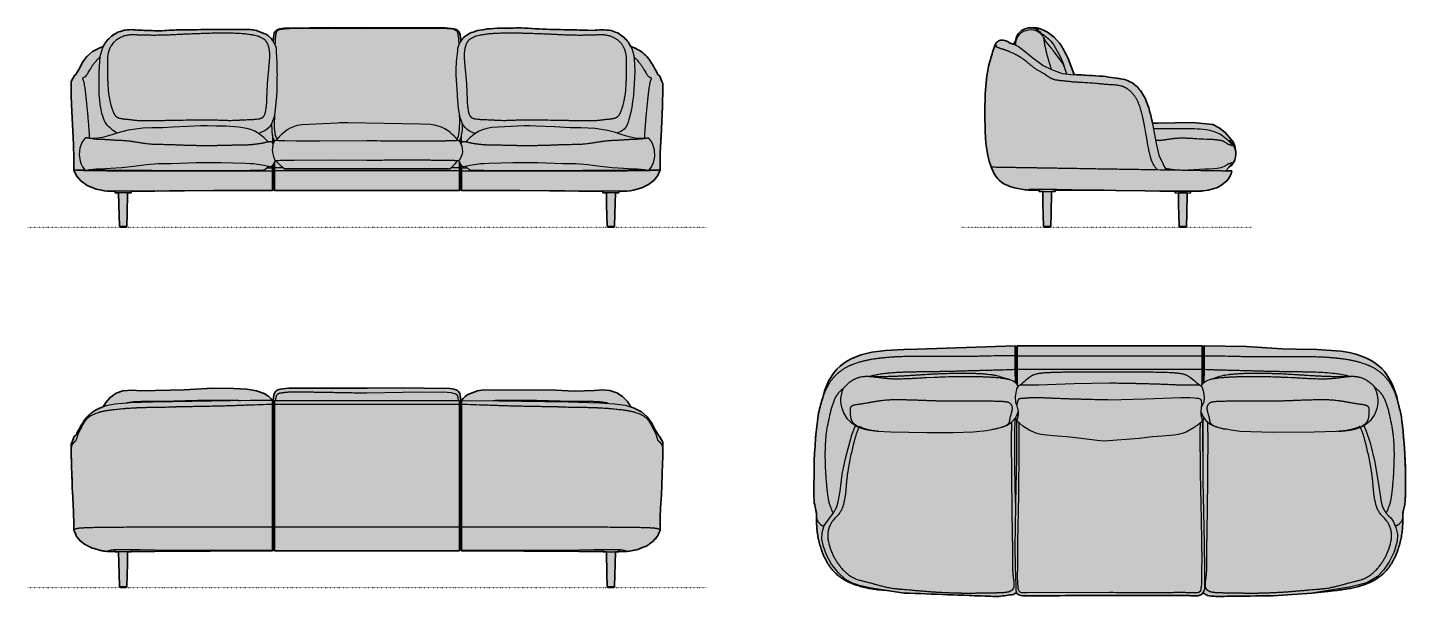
# Model space of a CAD drawing. Header units: millimetres. Extents: x 0 to 5386, y -1444 to 780.
import ezdxf

# ---------------------------------------------------------------- set-up
doc = ezdxf.new("R2010")
doc.units = ezdxf.units.MM
doc.linetypes.add('Dots', pattern=[1, 0, -1])
doc.layers.add('Blocks', color=7, linetype='Continuous')
doc.layers.add('Blocks$Fill', color=7, linetype='Continuous', true_color=0xffffff)
for name, color, linetype, lineweight, true_color in [('Blocks$Inner', 7, 'Continuous', 25, 0x007f00), ('Blocks$Outline', 7, 'Continuous', 35, 0xff3f3f), ('Groud', 7, 'Dots', 25, 0x243775)]:
    doc.layers.add(name, color=color, linetype=linetype, lineweight=lineweight, true_color=true_color)

# ---------------------------------------------------------------- blocks, each defined once
blk = doc.blocks.new('Lune Sofa Back')
at = {"layer": 'Blocks$Fill', "extrusion": (0, 0, -1)}
blk.add_hatch(color=256, dxfattribs=at).paths.add_polyline_path([(295.6, 705.1), (282, 700.9), (254.3, 685.5), (232.1, 666.2), (216.7, 645.3), (200, 616.1), (188.9, 595.6), (184.2, 591.7), (172, 570.4), (171.1, 566.4), (170.9, 556.1), (170.7, 529.4), (171.8, 477), (173.1, 449.2), (177.1, 346.1), (179.3, 316.1), (180.9, 266.8), (181.1, 224.3), (181, 224.3), (181, 224.3), (181, 224.3), (181, 224.3), (181, 224.3), (181, 224.3), (181, 224.3), (180.9, 224.3), (180.9, 224.3), (180.9, 224.2), (180.9, 224.2), (180.9, 224.2), (180.9, 224.2), (180.9, 224.2), (180.9, 224.2), (180.9, 224.2), (180.9, 224.2), (180.9, 224.2), (180.9, 224.2), (180.9, 224.2), (180.9, 224.2), (180.9, 224.2), (180.9, 224.2), (180.9, 224.2), (180.9, 224.2), (180.9, 224.2), (180.9, 224.2), (180.9, 224.2), (180.9, 224.2), (180.9, 224.2), (180.9, 224.2), (180.9, 224.2), (180.9, 224.2), (180.9, 224.2), (180.9, 224.2), (180.9, 224.2), (180.9, 224.2), (180.9, 224.1), (180.9, 224.1), (180.9, 224.1), (180.9, 224.1), (180.9, 224.1), (180.9, 224.1), (180.9, 224.1), (180.9, 224.1), (180.9, 224.1), (180.9, 224.1), (180.9, 224.1), (180.9, 224.1), (180.9, 224.1), (180.9, 224.1), (180.9, 224.1), (180.9, 224.1), (180.9, 224.1), (180.9, 224.1), (180.9, 224.1), (180.9, 224.1), (180.9, 224.1), (180.9, 224.1), (180.9, 224.1), (180.9, 224.1), (180.9, 224.1), (180.9, 224.1), (180.9, 224.1), (180.9, 224.1), (180.9, 224.1), (180.9, 224.1), (180.9, 224.1), (180.9, 224.1), (180.9, 224.1), (180.9, 224.1), (180.9, 224.1), (180.9, 224.1), (180.9, 224.1), (180.9, 224.1), (180.9, 224), (180.9, 224), (180.9, 224), (180.9, 224), (180.9, 224), (180.9, 224), (180.9, 224), (180.9, 224), (180.9, 224), (181, 224), (181, 224), (181, 224), (181.4, 222.4), (191.2, 200.3), (208, 180.1), (233.3, 162.4), (268.2, 148.4), (288.4, 143.5), (299.3, 141.6), (309.4, 140.3), (311.1, 140.1), (315.8, 139.8), (324.5, 139.7), (342, 139.7), (342, 139), (356.1, 139), (358.9, 3.1), (361.9, 0), (361.9, 0), (384.5, 0), (384.5, 0), (384.5, 0), (384.5, 0), (384.5, 0), (385.3, 0), (385.3, 0), (385.3, 0), (385.3, 0), (388.3, 3.1), (391.1, 139), (405.2, 139), (405.2, 140.2), (957.6, 142.9), (957.6, 142.9), (961.1, 146.4), (962.1, 146.4), (965.6, 142.9), (1688, 142.9), (1691.5, 146.4), (1692.4, 146.4), (1695.9, 142.9), (1925.8, 142.2), (2248.3, 140.2), (2248.3, 139), (2262.4, 139), (2265.2, 3.1), (2268.2, 0), (2290.8, 0), (2291.5, 0), (2291.6, 0), (2291.6, 0), (2291.6, 0), (2291.6, 0), (2291.6, 0), (2291.6, 0), (2291.6, 0), (2291.6, 0), (2294.6, 3.1), (2297.4, 139), (2311.5, 139), (2311.5, 139.7), (2337.8, 139.8), (2342.5, 140.1), (2343.9, 140.4), (2355.4, 141.8), (2368.5, 144.2), (2401.2, 153.7), (2427.6, 166.6), (2447.9, 182.4), (2462.9, 201.3), (2472.5, 224), (2472.6, 224), (2472.6, 224), (2472.6, 224), (2472.6, 224), (2472.6, 224), (2472.6, 224), (2472.6, 224), (2472.6, 224), (2472.6, 224), (2472.6, 224), (2472.6, 224), (2472.6, 224), (2472.6, 224), (2472.7, 224.1), (2472.7, 224.1), (2472.7, 224.1), (2472.7, 224.1), (2472.7, 224.1), (2472.7, 224.1), (2472.7, 224.1), (2472.7, 224.1), (2472.7, 224.1), (2472.7, 224.1), (2472.7, 224.1), (2472.7, 224.1), (2472.7, 224.1), (2472.7, 224.1), (2472.7, 224.1), (2472.7, 224.1), (2472.7, 224.1), (2472.7, 224.1), (2472.7, 224.1), (2472.7, 224.1), (2472.7, 224.1), (2472.7, 224.1), (2472.7, 224.1), (2472.7, 224.1), (2472.7, 224.1), (2472.7, 224.1), (2472.7, 224.1), (2472.7, 224.1), (2472.7, 224.1), (2472.7, 224.1), (2472.7, 224.1), (2472.7, 224.1), (2472.7, 224.1), (2472.7, 224.1), (2472.7, 224.1), (2472.7, 224.1), (2472.7, 224.1), (2472.7, 224.2), (2472.7, 224.2), (2472.7, 224.2), (2472.7, 224.2), (2472.7, 224.2), (2472.7, 224.2), (2472.7, 224.2), (2472.7, 224.2), (2472.7, 224.2), (2472.7, 224.2), (2472.7, 224.2), (2472.7, 224.2), (2472.7, 224.2), (2472.7, 224.2), (2472.7, 224.2), (2472.7, 224.2), (2472.7, 224.2), (2472.7, 224.2), (2472.7, 224.2), (2472.7, 224.2), (2472.7, 224.2), (2472.6, 224.2), (2472.6, 224.2), (2472.6, 224.2), (2472.6, 224.2), (2472.6, 224.2), (2472.6, 224.2), (2472.6, 224.2), (2472.6, 224.3), (2472.6, 224.3), (2472.6, 224.3), (2472.6, 224.3), (2472.6, 224.3), (2472.5, 224.3), (2472.5, 224.3), (2472.5, 224.3), (2472.5, 224.3), (2472.4, 243), (2473.3, 295.2), (2474.7, 322.5), (2477.1, 357), (2479.8, 425.2), (2482.8, 530.1), (2482.9, 543.4), (2482.6, 555.4), (2482.5, 561.3), (2471.4, 590.1), (2465, 595), (2464.1, 596.7), (2443.1, 634.8), (2427.4, 659), (2404.9, 681.4), (2378, 697.9), (2357.5, 705.5), (2348.2, 722.4), (2330.4, 742.4), (2306.9, 758.4), (2281.5, 768.1), (2244.3, 771.3), (2210.4, 768.6), (2041.4, 772.5), (1928.9, 777.9), (1848.9, 777.7), (1796.9, 774.2), (1758.3, 767.6), (1754.2, 766.5), (1729.2, 757.5), (1710, 745.3), (1701.8, 737.4), (1696.5, 730.5), (1695.9, 730.5), (1693.6, 728.1), (1692.6, 742.2), (1691.1, 751.5), (1688.9, 758.4), (1685.8, 764), (1681.4, 768.6), (1675.3, 772.2), (1666.7, 774.8), (1655.6, 776), (1631.8, 778), (1568, 779.1), (1003.5, 776.6), (986.2, 774.7), (979.2, 772.6), (973.5, 769.6), (968.9, 765.4), (965.2, 759.7), (963.8, 756.1), (962.5, 751.6), (959.9, 728.2), (957.6, 730.5), (957.2, 730.5), (950.8, 738.4), (942.5, 746.2), (932.5, 753.2), (895.2, 767.6), (869.8, 772.5), (589.9, 770.9), (516.3, 766.8), (438, 769.1), (404.6, 771.5), (377.4, 769.3), (350.2, 760.2), (327.5, 746), (308.1, 726.2)], flags=0)
at = {"layer": 'Blocks$Inner'}
for p, q in [((-973.3, 749.5), (-979.2, 755.5)), ((-1692.4, 727), (-1695.9, 730.5)), ((-970.4, 740.9), (-973.3, 749.5)), ((-968.7, 730.5), (-970.4, 740.9)), ((-961.1, 147.5), (-961.1, 146.4)), ((-373.3, 146.6), (-384.8, 146.5))]:
    blk.add_line(p, q, dxfattribs=at)
for points in [[(-1696.5, 730.5), (-1701.8, 737.4), (-1710, 745.3), (-1729.2, 757.5), (-1754.2, 766.5), (-1758.3, 767.6), (-1796.9, 774.2), (-1848.9, 777.7), (-1928.9, 777.9), (-2041.4, 772.5), (-2210.4, 768.6), (-2244.3, 771.3), (-2281.5, 768.1), (-2306.9, 758.4), (-2330.4, 742.4), (-2348.2, 722.4), (-2357.5, 705.5)], [(-959.9, 728.2), (-962.5, 751.6), (-963.8, 756.1), (-965.2, 759.7), (-968.9, 765.4), (-973.5, 769.6), (-979.2, 772.6), (-986.2, 774.7), (-1003.5, 776.6), (-1203.8, 779.5), (-1326.7, 779), (-1568, 779.1), (-1631.8, 778), (-1655.6, 776), (-1666.7, 774.8), (-1675.3, 772.2), (-1681.4, 768.6), (-1685.8, 764), (-1688.9, 758.4), (-1691.1, 751.5), (-1692.6, 742.2), (-1693.6, 728.1)], [(-979.2, 755.5), (-996.2, 759.7), (-1013.5, 761.9), (-1048.2, 763.3), (-1187.5, 761.1), (-1326.8, 758.6)], [(-295.6, 705.1), (-308.1, 726.2), (-327.5, 746), (-350.2, 760.2), (-377.4, 769.3), (-404.6, 771.5), (-438, 769.1), (-516.3, 766.8), (-589.9, 770.9), (-869.8, 772.5), (-895.2, 767.6), (-932.5, 753.2), (-942.5, 746.2), (-950.8, 738.4), (-957.2, 730.5)], [(-1695.9, 730.5), (-1782.8, 729.8), (-2162.9, 724), (-2252.1, 720.7), (-2311.8, 715.7), (-2346, 709.7), (-2378, 697.9), (-2404.9, 681.4), (-2427.4, 659), (-2443.1, 634.8), (-2461.4, 601.8), (-2464.1, 596.7), (-2465, 595), (-2471.4, 590.1), (-2482.5, 561.3), (-2482.6, 555.4), (-2482.9, 543.4), (-2482.8, 530.1), (-2482.6, 515.2), (-2482.2, 495.6), (-2481.3, 461.2), (-2479.6, 420.9)], [(-1692.4, 713.7), (-1694.2, 714.4), (-1696, 715.2)], [(-1691.5, 727), (-1688, 730.5), (-965.6, 730.5), (-962.1, 727), (-962.1, 713.7)], [(-962.1, 713.7), (-963.8, 714.4), (-965.6, 715.2), (-1688, 715.2), (-1689.7, 714.4), (-1691.5, 713.7)], [(-961.1, 727), (-957.6, 730.5), (-957.6, 728.5)], [(-957.6, 715.2), (-959.3, 714.4), (-961.1, 713.7)], [(-957.6, 730.5), (-812.5, 728.9), (-540.3, 725.5), (-418.9, 721.5), (-359.1, 717.5), (-317.8, 712), (-282, 700.9), (-254.3, 685.5), (-232.1, 666.2), (-216.7, 645.3), (-200, 616.1), (-188.9, 595.6), (-184.2, 591.7), (-172, 570.4), (-171.1, 566.4), (-170.9, 556.1), (-170.7, 546.9), (-170.7, 529.4), (-171, 514), (-171.8, 477), (-173.1, 449.2)], [(-2472.4, 243), (-2473.3, 295.2), (-2474.7, 322.5), (-2475.1, 326.2), (-2475.6, 333.1), (-2476, 339.3), (-2476.4, 345.3), (-2477.1, 357), (-2477.7, 368.7), (-2478.7, 392.4), (-2479.6, 419.8), (-2480.3, 443.6), (-2480.5, 450.2)], [(-173.1, 450.2), (-173.6, 432.7), (-174.2, 410.2), (-175, 388.1), (-175.6, 372.6), (-176.3, 358.9), (-177.1, 346.1), (-177.5, 340.1), (-177.9, 334.1), (-178.3, 328.1), (-178.8, 322), (-179.3, 316.1), (-180.9, 266.8), (-181.1, 224.3)], [(-2343.9, 140.4), (-2355.4, 141.8), (-2368.5, 144.2), (-2401.2, 153.7), (-2427.6, 166.6), (-2447.9, 182.4), (-2462.9, 201.3), (-2472.5, 224)], [(-962.1, 235.7), (-963.8, 235.3), (-965.6, 234.9), (-1688, 234.9), (-1689.7, 235.3), (-1691.5, 235.7)], [(-342, 139.7), (-338.3, 139.7), (-324.5, 139.7), (-315.8, 139.8), (-311.1, 140.1), (-309.4, 140.3), (-299.3, 141.6), (-288.4, 143.5), (-268.2, 148.4), (-233.3, 162.4), (-208, 180.1), (-191.2, 200.3), (-181.4, 222.4), (-181, 224)], [(-2312.1, 146.3), (-2318.2, 146.1), (-2326.4, 145.4), (-2331.5, 144.6), (-2337, 143), (-2341.8, 141.2), (-2343.9, 140.4), (-2342.5, 140.1), (-2337.8, 139.8), (-2329, 139.7), (-2315.3, 139.7), (-2311.5, 139.7)], [(-2248.3, 146.4), (-2248.3, 139), (-2311.5, 139), (-2311.5, 146.7), (-2311.4, 146.8), (-2308.8, 146.9)], [(-2280.2, 146.6), (-2289.6, 146.6), (-2298.2, 146.6)], [(-2297.4, 139), (-2295.5, 51.8), (-2294.6, 3.1)], [(-1695.9, 144.2), (-1925.9, 144.7), (-2155.6, 145.7), (-2213.1, 146.1), (-2241.7, 146.3), (-2255.6, 146.4), (-2268.8, 146.5), (-2280.2, 146.6)], [(-2268.2, 0), (-2265.2, 3.1), (-2263.2, 91.6), (-2262.4, 139)], [(-1695.9, 142.9), (-1925.8, 142.2), (-2040.7, 141.6), (-2098.1, 141.2), (-2155.4, 140.8), (-2212.2, 140.4), (-2248.3, 140.2)], [(-1692.4, 146.4), (-1691.5, 146.4)], [(-1688, 142.9), (-1691.5, 146.4), (-1691.5, 147.7), (-1689.7, 146), (-1688, 144.2), (-965.6, 144.2), (-963.8, 146), (-962.1, 147.7), (-962.1, 146.4), (-965.6, 142.9)], [(-1688, 144.2), (-1688, 142.9), (-965.6, 142.9), (-965.6, 144.2)], [(-961.1, 146.4), (-962.1, 146.4)], [(-384.8, 146.5), (-397.9, 146.4), (-411.9, 146.3), (-440.5, 146.1), (-497.9, 145.7), (-727.7, 144.7), (-957.6, 144.2)], [(-957.6, 142.9), (-727.7, 142.2), (-612.9, 141.6), (-555.4, 141.2), (-498.2, 140.8), (-441.3, 140.4), (-405.2, 140.2)], [(-405.2, 146.4), (-405.2, 139), (-342, 139), (-342, 146.7), (-342.2, 146.8), (-344.7, 146.9)], [(-391.1, 139), (-389.2, 51.8), (-388.3, 3.1)], [(-355.5, 146.6), (-364, 146.6), (-373.3, 146.6)], [(-356.1, 139), (-356.9, 91.6), (-358.9, 3.1), (-358.9, 3.1)], [(-309.4, 140.3), (-311.8, 141.2), (-316.6, 143), (-322, 144.6), (-327.1, 145.4), (-335.3, 146.1), (-341.5, 146.3)], [(-2291.6, 0), (-2294.6, 3.1), (-2293.9, 3.1), (-2291.5, 3.1), (-2287.6, 3.1), (-2282.9, 3.1), (-2277.8, 3.1), (-2272.9, 3.1), (-2268.9, 3.1), (-2266.2, 3.1), (-2265.2, 3.1)], [(-385.3, 0), (-388.3, 3.1), (-387.3, 3.1), (-384.6, 3.1), (-380.6, 3.1), (-375.7, 3.1), (-370.6, 3.1), (-365.9, 3.1), (-362.1, 3.1), (-359.6, 3.1), (-358.9, 3.1), (-361.9, 0)]]:
    blk.add_lwpolyline(points, dxfattribs=at)
for points, knots in [([(-1326.8, 758.6), (-1337.9, 758.9), (-1360.1, 759.3), (-1388.1, 759.8), (-1410.5, 760.2), (-1427.4, 760.5), (-1441.6, 760.7), (-1452.9, 760.9), (-1461.4, 761), (-1470, 761.1), (-1482.1, 761.3), (-1497.8, 761.6), (-1517.2, 761.9), (-1536.4, 762.3), (-1554.8, 762.6), (-1571.8, 762.9), (-1587, 763.2), (-1599.6, 763.3), (-1609.2, 763.3), (-1619, 763.3), (-1625.2, 763.1), (-1629.4, 762.8), (-1632.1, 762.6), (-1634.3, 762.4), (-1636.3, 762.2), (-1638, 762.1), (-1639.8, 762), (-1641.9, 761.8), (-1644.3, 761.6), (-1646.7, 761.3), (-1648.9, 761), (-1650.8, 760.7), (-1652.6, 760.4), (-1654.2, 760.1), (-1655.9, 759.9), (-1657.5, 759.7), (-1659.3, 759.5), (-1661.1, 759.4), (-1662.7, 759.2), (-1663.8, 759.1), (-1664.4, 758.9), (-1665.1, 758.8), (-1666, 758.6), (-1667.5, 758.3), (-1669.2, 757.8), (-1670.9, 757.2), (-1672.1, 756.7), (-1673.1, 756.2), (-1674, 755.7), (-1675.1, 754.9), (-1676.6, 753.8), (-1677.8, 752.7), (-1678.8, 751.7), (-1679.4, 750.9), (-1679.9, 750.1), (-1680.6, 749.2), (-1681.2, 747.9), (-1681.8, 746.4), (-1682.2, 744.9), (-1682.5, 743.7), (-1682.9, 742.3), (-1683.3, 740.4), (-1683.8, 737.9), (-1684.3, 734.8), (-1684.6, 732.3), (-1684.7, 731.2), (-1684.7, 730.8), (-1684.7, 730.7), (-1684.7, 730.6), (-1684.7, 730.5)], [348.2828533, 348.2828533, 348.2828533, 348.2828533, 348.291474, 348.3000947, 348.304405, 348.3087154, 348.3130257, 348.3151809, 348.3173361, 348.3194912, 348.3216464, 348.3259568, 348.3302671, 348.3345774, 348.3388878, 348.3431981, 348.3475085, 348.3518188, 348.3561292, 348.3604395, 348.3690602, 348.3733706, 348.3776809, 348.3819912, 348.3841464, 348.3863016, 348.3884568, 348.3906119, 348.3949223, 348.3992326, 348.403543, 348.4078533, 348.4121637, 348.416474, 348.4207843, 348.4250947, 348.429405, 348.4380257, 348.4466464, 348.4509568, 348.4531119, 348.4552671, 348.4595774, 348.4638878, 348.4725085, 348.4811292, 348.4854395, 348.4897499, 348.4940602, 348.4983706, 348.5069912, 348.5156119, 348.5199223, 348.5242326, 348.528543, 348.5328533, 348.541474, 348.5500947, 348.554405, 348.5587154, 348.5630257, 348.5673361, 348.5759568, 348.5845774, 348.5888878, 348.5908379, 348.5908379, 348.5908379, 348.591402, 348.591402, 348.591402, 348.591402]), ([(-2480.5, 449.8), (-2480.5, 451.4), (-2480.6, 454.4), (-2480.7, 458.1), (-2480.8, 461.3), (-2480.9, 464.1), (-2481, 466.7), (-2481, 469.2), (-2481.1, 471.8), (-2481.1, 474.5), (-2481.2, 477.4), (-2481.3, 481), (-2481.4, 485.5), (-2481.4, 490.6), (-2481.5, 495.8), (-2481.6, 501), (-2481.6, 507.7), (-2481.7, 515.8), (-2481.7, 523.2), (-2481.6, 528.7), (-2481.6, 532.6), (-2481.5, 536.4), (-2481.4, 540), (-2481.4, 542.7), (-2481.3, 544.5), (-2481.3, 545.5), (-2481.2, 546.2), (-2481.2, 546.7), (-2481.2, 547.2), (-2481.1, 547.7), (-2481.1, 548.1), (-2481.1, 548.7), (-2481, 549.4), (-2480.9, 550.4), (-2480.8, 551.7), (-2480.6, 553), (-2480.3, 554.4), (-2479.9, 555.4), (-2479.4, 556.1), (-2479.1, 556.6), (-2478.7, 557.2), (-2478.4, 557.8), (-2478.2, 558.3), (-2478, 558.8), (-2477.6, 559.6), (-2477.1, 560.6), (-2476.5, 561.8), (-2475.8, 562.9), (-2475, 563.7), (-2474.1, 564.3), (-2473.4, 564.9), (-2472.8, 565.3), (-2472.4, 565.7), (-2472, 566), (-2471.5, 566.5), (-2470.8, 567.2), (-2469.9, 568.1), (-2468.8, 569.3), (-2467.7, 570.5), (-2466.6, 571.6), (-2465.8, 572.4), (-2465.1, 573.1), (-2464.2, 574.1), (-2463.5, 575.1), (-2462.9, 576.2), (-2462.4, 577.2), (-2462, 578), (-2461.7, 578.7), (-2461.5, 579.4), (-2461.3, 580), (-2461, 580.8), (-2460.7, 581.8), (-2460.4, 582.9), (-2459.9, 584.3), (-2459.5, 585.9), (-2458.9, 587.8), (-2458.4, 589.6), (-2457.9, 591.6), (-2457, 594.4), (-2455.8, 598.2), (-2454.3, 602.1), (-2452.9, 605.3), (-2451.7, 607.7), (-2450.4, 610.4), (-2448.8, 613.3), (-2447.1, 616.6), (-2444.6, 621.3), (-2442, 626.3), (-2439.5, 631.3), (-2437.6, 634.7), (-2435.8, 637.9), (-2433.4, 642.1), (-2430.3, 647), (-2427.2, 651.3), (-2424.8, 654.3), (-2423, 656.4), (-2421.4, 658.2), (-2419.5, 660.2), (-2417.3, 662.3), (-2415.3, 664), (-2413.5, 665.5), (-2412.1, 666.7), (-2410.4, 667.9), (-2408.2, 669.5), (-2405.3, 671.4), (-2401.5, 673.6), (-2396.4, 676.3), (-2389.6, 679.4), (-2380.8, 682.6), (-2373.1, 685), (-2366.6, 686.7), (-2361.7, 687.8), (-2356.9, 688.9), (-2352.1, 689.9), (-2347.9, 690.7), (-2344.4, 691.3), (-2341.6, 691.7), (-2338.8, 692.2), (-2335.3, 692.7), (-2330.8, 693.3), (-2324.6, 694), (-2317, 695), (-2306.7, 696.2), (-2294.7, 697.5), (-2284, 698.6), (-2275.7, 699.3), (-2269.7, 699.8), (-2264, 700.2), (-2256.3, 700.7), (-2248.8, 701.2), (-2241.2, 701.6), (-2235.5, 701.9), (-2230.6, 702.1), (-2226.7, 702.3), (-2223.7, 702.4), (-2220.8, 702.6), (-2217.1, 702.7), (-2212.7, 702.9), (-2207.6, 703), (-2202.4, 703.2), (-2196.7, 703.4), (-2190.4, 703.6), (-2184.3, 703.7), (-2178.8, 703.8), (-2174.3, 703.9), (-2169.6, 704), (-2163.2, 704.2), (-2155.1, 704.3), (-2144.7, 704.5), (-2129.6, 704.7), (-2112.4, 704.9), (-2094.5, 705.1), (-2083.4, 705.2), (-2077.5, 705.3), (-2074.5, 705.3)], [0.1612903, 0.1612903, 0.1612903, 0.1612903, 0.1653226, 0.1693548, 0.1733871, 0.1774194, 0.1814516, 0.1854839, 0.1895161, 0.1935484, 0.1975806, 0.2016129, 0.2096774, 0.2177419, 0.2258065, 0.233871, 0.2419355, 0.2580645, 0.2741935, 0.2822581, 0.2903226, 0.2983871, 0.3064516, 0.3145161, 0.3185484, 0.3225806, 0.3245968, 0.3266129, 0.3306452, 0.3346774, 0.3387097, 0.3427419, 0.3467742, 0.3508065, 0.3548387, 0.358871, 0.3629032, 0.3709677, 0.375, 0.3790323, 0.3830645, 0.3850806, 0.3870968, 0.3891129, 0.391129, 0.3951613, 0.3991935, 0.4032258, 0.4072581, 0.4112903, 0.4153226, 0.4173387, 0.4193548, 0.421371, 0.4233871, 0.4274194, 0.4314516, 0.4354839, 0.4435484, 0.4475806, 0.4516129, 0.4556452, 0.4596774, 0.4677419, 0.4717742, 0.4758065, 0.4798387, 0.4818548, 0.483871, 0.4858871, 0.4879032, 0.4919355, 0.4959677, 0.5, 0.5080645, 0.5120968, 0.516129, 0.5201613, 0.5241935, 0.5322581, 0.5403226, 0.5443548, 0.5483871, 0.5524194, 0.5564516, 0.5604839, 0.5645161, 0.5725806, 0.5766129, 0.5806452, 0.5846774, 0.5887097, 0.5967742, 0.6048387, 0.608871, 0.6129032, 0.6169355, 0.6209677, 0.6290323, 0.6370968, 0.641129, 0.6451613, 0.6491935, 0.6532258, 0.6612903, 0.6693548, 0.6774194, 0.6935484, 0.7096774, 0.7258065, 0.733871, 0.7419355, 0.75, 0.7580645, 0.766129, 0.7701613, 0.7741935, 0.7782258, 0.7822581, 0.7903226, 0.7983871, 0.8064516, 0.8145161, 0.8225806, 0.8306452, 0.8346774, 0.8387097, 0.8427419, 0.8467742, 0.8548387, 0.858871, 0.8629032, 0.8669355, 0.8689516, 0.8709677, 0.8729839, 0.875, 0.8790323, 0.8830645, 0.8870968, 0.891129, 0.8951613, 0.8991935, 0.9012097, 0.9032258, 0.9052419, 0.9072581, 0.9112903, 0.9153226, 0.9193548, 0.9274194, 0.9314516, 0.9334677, 0.9354839, 0.9354839, 0.9354839, 0.9354839]), ([(-1821.7, 729.3), (-1823, 729.3), (-1825.5, 729.5), (-1829.6, 729.7), (-1835.4, 729.9), (-1841.4, 730), (-1847.3, 730.2), (-1851.6, 730.3), (-1855, 730.4), (-1857.6, 730.4), (-1859.5, 730.5), (-1861.2, 730.5), (-1863, 730.6), (-1864.6, 730.7), (-1866, 730.8), (-1868, 730.9), (-1871.7, 730.9), (-1882.1, 730.8), (-1902.6, 730.6), (-1924.6, 730.4), (-1943.2, 730.3), (-1957.3, 730.2), (-1968.5, 730), (-1977.1, 729.9), (-1983.1, 729.8), (-1989, 729.7), (-1997, 729.5), (-2007, 729.3), (-2018.9, 728.9), (-2034.6, 728.4), (-2053.4, 727.8), (-2073.6, 727.2), (-2090.7, 726.9), (-2105.5, 726.6), (-2119, 726.5), (-2132.2, 726.3), (-2145.8, 726.3), (-2158.8, 726.2), (-2168.9, 726.2), (-2176.2, 726.2), (-2181.2, 726.2), (-2185.7, 726.1), (-2190.9, 726.1), (-2196.4, 726.1), (-2201.4, 726), (-2205.7, 725.9), (-2209.2, 725.8), (-2213, 725.7), (-2218.1, 725.6), (-2224.7, 725.4), (-2231.2, 725.1), (-2236.4, 724.8), (-2240.1, 724.4), (-2243.8, 723.9), (-2249, 723.2), (-2255.4, 722.1), (-2261.9, 720.9), (-2265.6, 720.1), (-2267, 719.8), (-2268, 719.6), (-2268.9, 719.4), (-2269.7, 719.2)], [0.1448162, 0.1448162, 0.1448162, 0.1448162, 0.1538462, 0.1634615, 0.1730769, 0.1923077, 0.2019231, 0.2115385, 0.2211538, 0.2259615, 0.2307692, 0.2355769, 0.2403846, 0.25, 0.2596154, 0.2692308, 0.2884615, 0.3076923, 0.3269231, 0.3461538, 0.3557692, 0.3653846, 0.375, 0.3798077, 0.3846154, 0.3894231, 0.3942308, 0.4038462, 0.4134615, 0.4230769, 0.4423077, 0.4615385, 0.4807692, 0.5, 0.5192308, 0.5384615, 0.5576923, 0.5769231, 0.5961538, 0.6057692, 0.6153846, 0.625, 0.6346154, 0.6538462, 0.6730769, 0.6826923, 0.6923077, 0.7019231, 0.7115385, 0.7307692, 0.75, 0.7596154, 0.7692308, 0.7788462, 0.7884615, 0.8076923, 0.8269231, 0.841109, 0.841109, 0.841109, 0.8509502, 0.8509502, 0.8509502, 0.8509502]), ([(-1696, 715.2), (-1711.5, 714.6), (-1742.6, 713.4), (-1781.7, 712.1), (-1813, 711), (-1836.6, 710.3), (-1856.2, 709.6), (-1872, 709.1), (-1883.8, 708.8), (-1895.7, 708.4), (-1912.2, 708), (-1933.3, 707.5), (-1959.1, 706.9), (-1984.7, 706.5), (-2009.7, 706.1), (-2033.4, 705.8), (-2051.7, 705.6), (-2065.1, 705.4), (-2071.4, 705.3), (-2074.5, 705.3)], [2, 2, 2, 2, 2.00806452, 2.01612903, 2.02016129, 2.02419355, 2.02822581, 2.03024194, 2.03225806, 2.03427419, 2.03629032, 2.04032258, 2.04435484, 2.0483871, 2.05241935, 2.05645161, 2.06048387, 2.0625, 2.06451443, 2.06451443, 2.06451443, 2.06451443]), ([(-1696, 728.5), (-1696, 729.3), (-1696, 730.2), (-1695.9, 730.5), (-1695.9, 730.5)], [0.3333333, 0.3333333, 0.3333333, 0.3333333, 0.4444444, 0.5181508, 0.5181508, 0.5181508, 0.5181508]), ([(-1692.4, 726.8), (-1692.4, 727.1), (-1692.4, 727), (-1692.4, 726), (-1692.4, 725.2), (-1692.4, 724.5), (-1692.4, 723.6), (-1692.4, 722.4), (-1692.4, 720.6), (-1692.4, 717.9), (-1692.4, 715.5), (-1692.4, 713.7)], [0.4285714, 0.4285714, 0.4285714, 0.4285714, 0.5714286, 0.625, 0.6785714, 0.7053571, 0.7321429, 0.7857143, 0.8392857, 0.8928571, 1, 1, 1, 1]), ([(-1692.4, 713.7), (-1692.4, 698.7), (-1692.4, 675.9), (-1692.4, 644.6), (-1692.4, 624.8), (-1692.4, 608.9), (-1692.4, 596.9), (-1692.4, 584.8), (-1692.4, 572.8), (-1692.4, 560.7), (-1692.4, 544.6), (-1692.4, 524.5), (-1692.4, 500.3), (-1692.4, 468), (-1692.4, 435.7), (-1692.4, 403.4), (-1692.4, 379.3), (-1692.4, 359.2), (-1692.4, 343.2), (-1692.4, 331.2), (-1692.4, 319.2), (-1692.4, 303.3), (-1692.4, 283.4), (-1692.4, 259.5), (-1692.4, 243.6), (-1692.4, 235.7)], [1, 1, 1, 1, 1.1, 1.15, 1.2, 1.225, 1.25, 1.275, 1.3, 1.325, 1.35, 1.4, 1.45, 1.5, 1.6, 1.65, 1.7, 1.75, 1.775, 1.8, 1.825, 1.85, 1.9, 1.95, 1.9999999, 1.9999999, 1.9999999, 1.9999999]), ([(-1691.5, 713.7), (-1691.5, 714.7), (-1691.5, 716.6), (-1691.5, 718.7), (-1691.5, 720.3), (-1691.5, 721.7), (-1691.5, 723), (-1691.5, 724.1), (-1691.5, 724.8), (-1691.5, 725.4), (-1691.5, 726.4), (-1691.5, 727), (-1691.5, 727), (-1691.5, 726.9), (-1691.5, 726.9), (-1691.5, 726.8)], [664.225903, 664.225903, 664.225903, 664.225903, 667.473334, 670.875139, 672.579089, 674.28304, 677.690942, 679.437429, 681.183915, 682.930402, 684.676889, 691.663956, 693.406981, 695.150006, 695.546538, 695.546538, 695.546538, 695.546538]), ([(-1691.5, 235.7), (-1691.5, 237.7), (-1691.5, 243.6), (-1691.5, 254.6), (-1691.5, 269.9), (-1691.5, 286.6), (-1691.5, 307.7), (-1691.5, 332), (-1691.5, 360.5), (-1691.5, 389.1), (-1691.5, 417.8), (-1691.5, 446.6), (-1691.5, 474.2), (-1691.5, 501.7), (-1691.5, 522), (-1691.5, 536.2), (-1691.5, 544.3), (-1691.5, 553.5), (-1691.5, 568.3), (-1691.5, 587.6), (-1691.5, 607.1), (-1691.5, 622.3), (-1691.5, 633.5), (-1691.5, 648.6), (-1691.5, 663.6), (-1691.5, 678.3), (-1691.5, 693.9), (-1691.5, 705.6), (-1691.5, 713.7)], [179.671986, 179.671986, 179.671986, 179.671986, 185.868741, 197.784802, 213.054624, 232.505225, 248.592338, 277.395025, 306.162632, 334.903514, 363.670979, 392.446702, 421.105553, 446.555514, 474.97672, 482.081131, 489.185542, 499.514654, 509.843766, 533.721961, 557.600155, 568.860072, 580.119988, 591.784576, 615.117939, 626.579702, 638.041465, 664.225903, 664.225903, 664.225903, 664.225903]), ([(-1688, 730.5), (-1688, 730.5), (-1688, 730.2), (-1688, 728.7), (-1688, 725.6), (-1688, 721.1), (-1688, 717.2), (-1688, 715.2)], [0.4818756, 0.4818756, 0.4818756, 0.4818756, 0.5555556, 0.6666667, 0.7777778, 0.8888889, 1, 1, 1, 1]), ([(-1688, 715.2), (-1688, 708.3), (-1688, 694.5), (-1688, 673.5), (-1688, 652.2), (-1688, 623.4), (-1688, 586.8), (-1688, 542.8), (-1688, 498.6), (-1688, 454.3), (-1688, 410.1), (-1688, 365.9), (-1688, 322), (-1688, 278.5), (-1688, 249.4), (-1688, 234.9)], [1, 1, 1, 1, 1.045455, 1.090909, 1.136364, 1.181818, 1.272727, 1.363636, 1.454545, 1.545455, 1.636364, 1.727273, 1.818182, 1.909091, 2, 2, 2, 2]), ([(-965.6, 715.2), (-965.6, 717.2), (-965.6, 721.1), (-965.6, 725.6), (-965.6, 728.7), (-965.6, 730.2), (-965.6, 730.5), (-965.6, 730.5)], [729.3643485, 729.3643485, 729.3643485, 729.3643485, 729.4754596, 729.5865707, 729.6976819, 729.808793, 729.8824729, 729.8824729, 729.8824729, 729.8824729]), ([(-965.6, 234.9), (-965.6, 249.4), (-965.6, 278.5), (-965.6, 322), (-965.6, 365.9), (-965.6, 410.1), (-965.6, 454.3), (-965.6, 498.6), (-965.6, 542.8), (-965.6, 586.8), (-965.6, 623.4), (-965.6, 652.2), (-965.6, 673.5), (-965.6, 694.5), (-965.6, 708.3), (-965.6, 715.2)], [728.364349, 728.364349, 728.364349, 728.364349, 728.455258, 728.546167, 728.637076, 728.727985, 728.818894, 728.909803, 729.000712, 729.091621, 729.18253, 729.227985, 729.273439, 729.318894, 729.364349, 729.364349, 729.364349, 729.364349]), ([(-962.1, 713.7), (-962.1, 705.6), (-962.1, 693.9), (-962.1, 678.3), (-962.1, 663.6), (-962.1, 648.6), (-962.1, 633.5), (-962.1, 622.3), (-962.1, 607.1), (-962.1, 587.6), (-962.1, 568.3), (-962.1, 553.5), (-962.1, 544.3), (-962.1, 536.2), (-962.1, 522), (-962.1, 501.7), (-962.1, 474.2), (-962.1, 446.6), (-962.1, 417.8), (-962.1, 389.1), (-962.1, 360.5), (-962.1, 332), (-962.1, 307.7), (-962.1, 286.6), (-962.1, 269.9), (-962.1, 254.6), (-962.1, 243.6), (-962.1, 237.7), (-962.1, 235.7)], [745.526291, 745.526291, 745.526291, 745.526291, 771.710729, 783.172492, 794.634254, 817.967618, 829.632205, 840.892122, 852.152038, 876.030233, 899.908428, 910.23754, 920.566652, 927.671063, 934.775474, 963.19668, 988.646641, 1017.305491, 1046.081214, 1074.84868, 1103.589561, 1132.357169, 1161.159856, 1177.246968, 1196.69757, 1211.967392, 1223.883453, 1230.080207, 1230.080207, 1230.080207, 1230.080207]), ([(-961.1, 713.7), (-961.1, 714.9), (-961.1, 717.1), (-961.1, 720), (-961.1, 722), (-961.1, 723.4), (-961.1, 725.2), (-961.1, 726.6), (-961.1, 727), (-961.1, 727)], [4.1601153, 4.1601153, 4.1601153, 4.1601153, 4.2315438, 4.3029724, 4.374401, 4.4101153, 4.4458296, 4.5886867, 4.6742061, 4.6742061, 4.6742061, 4.6742061]), ([(-961.1, 235.7), (-961.1, 243.6), (-961.1, 259.5), (-961.1, 283.4), (-961.1, 303.3), (-961.1, 319.2), (-961.1, 331.2), (-961.1, 343.2), (-961.1, 359.2), (-961.1, 379.3), (-961.1, 403.4), (-961.1, 435.7), (-961.1, 468), (-961.1, 500.3), (-961.1, 524.5), (-961.1, 544.6), (-961.1, 560.7), (-961.1, 572.8), (-961.1, 584.8), (-961.1, 596.9), (-961.1, 608.9), (-961.1, 624.8), (-961.1, 644.6), (-961.1, 675.9), (-961.1, 698.7), (-961.1, 713.7)], [3.1601154, 3.1601154, 3.1601154, 3.1601154, 3.2101153, 3.2601153, 3.3101153, 3.3351153, 3.3601153, 3.3851153, 3.4101153, 3.4601153, 3.5101153, 3.5601153, 3.6601153, 3.7101153, 3.7601153, 3.8101153, 3.8351153, 3.8601153, 3.8851153, 3.9101153, 3.9351153, 3.9601153, 4.0101153, 4.0601153, 4.1601153, 4.1601153, 4.1601153, 4.1601153]), ([(-579.1, 705.3), (-582.1, 705.3), (-588.4, 705.4), (-601.9, 705.6), (-620.1, 705.8), (-643.8, 706.1), (-668.8, 706.5), (-694.4, 706.9), (-720.2, 707.5), (-741.4, 708), (-757.8, 708.4), (-769.8, 708.8), (-781.6, 709.1), (-797.3, 709.6), (-817, 710.3), (-840.5, 711), (-871.8, 712.1), (-910.9, 713.4), (-942, 714.6), (-957.6, 715.2)], [-0.06451443, -0.06451443, -0.06451443, -0.06451443, -0.0625, -0.06048387, -0.05645161, -0.05241935, -0.0483871, -0.04435484, -0.04032258, -0.03629032, -0.03427419, -0.03225806, -0.03024194, -0.02822581, -0.02419355, -0.02016129, -0.01612903, -0.00806452, 0, 0, 0, 0]), ([(-383.6, 719.2), (-384.5, 719.4), (-385.5, 719.6), (-386.5, 719.8), (-387.9, 720.1), (-391.6, 720.9), (-398.2, 722.1), (-404.6, 723.2), (-409.7, 723.9), (-413.4, 724.4), (-417.2, 724.8), (-422.3, 725.1), (-428.9, 725.4), (-435.4, 725.6), (-440.5, 725.7), (-444.3, 725.8), (-447.8, 725.9), (-452.1, 726), (-457.1, 726.1), (-462.6, 726.1), (-467.8, 726.1), (-472.3, 726.2), (-477.4, 726.2), (-484.7, 726.2), (-494.7, 726.2), (-507.8, 726.3), (-521.3, 726.3), (-534.6, 726.5), (-548.1, 726.6), (-562.9, 726.9), (-579.9, 727.2), (-600.2, 727.8), (-619, 728.4), (-634.6, 728.9), (-646.6, 729.3), (-656.5, 729.5), (-664.5, 729.7), (-670.4, 729.8), (-676.5, 729.9), (-685, 730), (-696.3, 730.2), (-710.3, 730.3), (-728.9, 730.4), (-751, 730.6), (-771.4, 730.8), (-781.9, 730.9), (-785.6, 730.9), (-787.5, 730.8), (-789, 730.7), (-790.6, 730.6), (-792.4, 730.5), (-794, 730.5), (-795.9, 730.4), (-798.5, 730.4), (-801.9, 730.3), (-806.2, 730.2), (-812.2, 730), (-818.2, 729.9), (-824, 729.7), (-828, 729.5), (-830.6, 729.3), (-831.8, 729.3), (-832.6, 729.2), (-833.4, 729.2), (-834.2, 729.1)], [0.148065, 0.148065, 0.148065, 0.148065, 0.1587722, 0.1587722, 0.1587722, 0.1730769, 0.1923077, 0.2115385, 0.2211538, 0.2307692, 0.2403846, 0.25, 0.2692308, 0.2884615, 0.2980769, 0.3076923, 0.3173077, 0.3269231, 0.3461538, 0.3653846, 0.375, 0.3846154, 0.3942308, 0.4038462, 0.4230769, 0.4423077, 0.4615385, 0.4807692, 0.5, 0.5192308, 0.5384615, 0.5576923, 0.5769231, 0.5865385, 0.5961538, 0.6057692, 0.6105769, 0.6153846, 0.6201923, 0.625, 0.6346154, 0.6442308, 0.6538462, 0.6730769, 0.6923077, 0.7115385, 0.7307692, 0.7403846, 0.75, 0.7596154, 0.7644231, 0.7692308, 0.7740385, 0.7788462, 0.7884615, 0.7980769, 0.8076923, 0.8269231, 0.8365385, 0.8461538, 0.8551052, 0.8551052, 0.8551052, 0.8611202, 0.8611202, 0.8611202, 0.8611202]), ([(-579.1, 705.3), (-576, 705.3), (-570.2, 705.2), (-559, 705.1), (-541.2, 704.9), (-523.9, 704.7), (-508.9, 704.5), (-498.5, 704.3), (-490.3, 704.2), (-484, 704), (-479.3, 703.9), (-474.8, 703.8), (-469.3, 703.7), (-463.2, 703.6), (-456.8, 703.4), (-451.1, 703.2), (-445.9, 703), (-440.8, 702.9), (-436.4, 702.7), (-432.8, 702.6), (-429.8, 702.4), (-426.8, 702.3), (-422.9, 702.1), (-418.1, 701.9), (-412.4, 701.6), (-404.8, 701.2), (-397.2, 700.7), (-389.6, 700.2), (-383.8, 699.8), (-377.8, 699.3), (-369.5, 698.6), (-358.9, 697.5), (-346.8, 696.2), (-336.6, 695), (-328.9, 694), (-322.8, 693.3), (-318.3, 692.7), (-314.7, 692.2), (-312, 691.7), (-309.2, 691.3), (-305.7, 690.7), (-301.5, 689.9), (-296.7, 688.9), (-291.8, 687.8), (-286.9, 686.7), (-280.5, 685), (-272.7, 682.6), (-265.4, 679.9), (-259.9, 677.6), (-255.9, 675.6), (-252, 673.6), (-248.3, 671.4), (-245.3, 669.5), (-243.1, 667.9), (-241.5, 666.7), (-240, 665.5), (-238.2, 664), (-236.2, 662.3), (-233.7, 659.8), (-231.1, 657.1), (-228.8, 654.3), (-226.4, 651.3), (-223.3, 647), (-220.2, 642.1), (-217.7, 637.9), (-215.9, 634.7), (-214.1, 631.3), (-211.5, 626.3), (-208.9, 621.3), (-206.4, 616.6), (-204.7, 613.3), (-203.2, 610.4), (-201.8, 607.7), (-200.7, 605.3), (-199.2, 602.1), (-197.7, 598.2), (-196.5, 594.4), (-195.7, 591.6), (-195.1, 589.6), (-194.6, 587.8), (-194.1, 585.9), (-193.6, 584.3), (-193.2, 582.9), (-192.9, 581.8), (-192.5, 580.8), (-192.3, 580), (-192, 579.4), (-191.8, 578.7), (-191.5, 578), (-191.1, 577.2), (-190.7, 576.2), (-190.1, 575.1), (-189.3, 574.1), (-188.5, 573.1), (-187.8, 572.4), (-187, 571.6), (-185.9, 570.5), (-184.7, 569.3), (-183.6, 568.1), (-182.8, 567.2), (-182.1, 566.5), (-181.5, 566), (-181.1, 565.7), (-180.7, 565.3), (-180.1, 564.9), (-179.4, 564.3), (-178.6, 563.7), (-177.8, 562.9), (-177.1, 561.8), (-176.4, 560.6), (-175.9, 559.6), (-175.6, 558.8), (-175.4, 558.3), (-175.1, 557.8), (-174.8, 557.2), (-174.5, 556.6), (-174.1, 556.1), (-173.6, 555.4), (-173.2, 554.4), (-172.9, 553), (-172.7, 551.7), (-172.6, 550.4), (-172.5, 549.4), (-172.5, 548.7), (-172.4, 548.1), (-172.4, 547.7), (-172.4, 547.2), (-172.3, 546.7), (-172.3, 546.2), (-172.3, 545.7), (-172.3, 545.1), (-172.2, 544.3), (-172.2, 543.1), (-172.1, 541.6), (-172.1, 539.4), (-172, 536.4), (-172, 532.6), (-171.9, 528.7), (-171.9, 523.2), (-171.9, 515.8), (-171.9, 507.7), (-172, 501), (-172, 495.8), (-172.1, 490.6), (-172.2, 485.5), (-172.3, 481), (-172.3, 477.4), (-172.4, 474.5), (-172.5, 471.8), (-172.5, 468.4), (-172.6, 464.2), (-172.8, 459.3), (-172.9, 454.4), (-173, 451.4), (-173.1, 449.8)], [0.0645161, 0.0645161, 0.0645161, 0.0645161, 0.0665323, 0.0685484, 0.0725806, 0.0806452, 0.0846774, 0.0887097, 0.0927419, 0.0947581, 0.0967742, 0.0987903, 0.1008065, 0.1048387, 0.108871, 0.1129032, 0.1169355, 0.1209677, 0.125, 0.1270161, 0.1290323, 0.1310484, 0.1330645, 0.1370968, 0.141129, 0.1451613, 0.1532258, 0.1572581, 0.1612903, 0.1653226, 0.1693548, 0.1774194, 0.1854839, 0.1935484, 0.2016129, 0.2096774, 0.2177419, 0.2217742, 0.2258065, 0.2298387, 0.233871, 0.2419355, 0.25, 0.2580645, 0.266129, 0.2741935, 0.2903226, 0.3064516, 0.3145161, 0.3225806, 0.3306452, 0.3387097, 0.3467742, 0.3508065, 0.3548387, 0.358871, 0.3629032, 0.3709677, 0.3790323, 0.3870968, 0.391129, 0.3951613, 0.4032258, 0.4112903, 0.4153226, 0.4193548, 0.4233871, 0.4274194, 0.4354839, 0.4395161, 0.4435484, 0.4475806, 0.4516129, 0.4556452, 0.4596774, 0.4677419, 0.4758065, 0.4798387, 0.483871, 0.4879032, 0.4919355, 0.5, 0.5040323, 0.5080645, 0.5120968, 0.5141129, 0.516129, 0.5181452, 0.5201613, 0.5241935, 0.5282258, 0.5322581, 0.5403226, 0.5443548, 0.5483871, 0.5524194, 0.5564516, 0.5645161, 0.5685484, 0.5725806, 0.5766129, 0.578629, 0.5806452, 0.5826613, 0.5846774, 0.5887097, 0.5927419, 0.5967742, 0.6008065, 0.6048387, 0.608871, 0.6108871, 0.6129032, 0.6149194, 0.6169355, 0.6209677, 0.625, 0.6290323, 0.6370968, 0.641129, 0.6451613, 0.6491935, 0.6532258, 0.6572581, 0.6612903, 0.6653226, 0.6693548, 0.6733871, 0.6754032, 0.6774194, 0.6794355, 0.6814516, 0.6854839, 0.6895161, 0.6935484, 0.7016129, 0.7096774, 0.7177419, 0.7258065, 0.7419355, 0.7580645, 0.766129, 0.7741935, 0.7822581, 0.7903226, 0.7983871, 0.8024194, 0.8064516, 0.8104839, 0.8145161, 0.8225806, 0.8306452, 0.8346774, 0.8387097, 0.8387097, 0.8387097, 0.8387097]), ([(-1695.9, 234.9), (-1696, 248.2), (-1695.9, 274.7), (-1695.9, 314.8), (-1695.9, 354.9), (-1695.9, 395.3), (-1695.9, 435.8), (-1695.9, 476.4), (-1695.9, 516.8), (-1695.9, 557.3), (-1695.9, 584.3), (-1695.9, 597.6)], [0.9992238, 0.9992238, 0.9992238, 0.9992238, 1.0825571, 1.1658904, 1.2492238, 1.3325571, 1.4158904, 1.4992238, 1.5825571, 1.6658904, 1.7491936, 1.7491936, 1.7491936, 1.7491936]), ([(-957.6, 597.6), (-957.6, 584.2), (-957.6, 557.3), (-957.6, 516.8), (-957.6, 476.4), (-957.6, 435.8), (-957.7, 395.3), (-957.7, 354.9), (-957.6, 314.8), (-957.7, 274.7), (-957.6, 248.2), (-957.6, 234.9)], [0.2500301, 0.2500301, 0.2500301, 0.2500301, 0.3333333, 0.4166667, 0.5, 0.5833333, 0.6666667, 0.75, 0.8333333, 0.9166667, 0.9999999, 0.9999999, 0.9999999, 0.9999999]), ([(-2472.5, 224.3), (-2472.5, 225.7), (-2472.5, 228.5), (-2472.5, 233), (-2472.5, 237), (-2472.4, 240.2), (-2472.4, 243)], [1.9712977, 1.9712977, 1.9712977, 1.9712977, 1.97936222, 1.98742674, 1.99549125, 2.06793134, 2.06793134, 2.06793134, 2.06793134]), ([(-1695.9, 234.9), (-1708.3, 234.9), (-1732.9, 234.8), (-1769.9, 234.9), (-1806.9, 234.9), (-1843.9, 234.9), (-1880.9, 234.9), (-1917.8, 234.8), (-1954.8, 234.9), (-1991.8, 234.9), (-2028.8, 234.9), (-2065.8, 234.9), (-2102.8, 234.8), (-2139.8, 234.9), (-2176.8, 234.7), (-2213.7, 234.8), (-2250.5, 234.7), (-2280.7, 234.6), (-2304.2, 234.4), (-2318.4, 234.4), (-2329.4, 234.3), (-2337.5, 234.2), (-2345.4, 234.1), (-2353, 234.1), (-2360.3, 234), (-2369.8, 233.8), (-2380.9, 233.7), (-2392.8, 233.4), (-2403.5, 233.1), (-2412.8, 232.9), (-2421, 232.6), (-2428.1, 232.3), (-2434.1, 232.1), (-2438.4, 231.9), (-2441.5, 231.7), (-2443.6, 231.5), (-2445.5, 231.4), (-2447.2, 231.2), (-2448.8, 231.1), (-2450.3, 230.9), (-2451.7, 230.8), (-2453.4, 230.6), (-2455.2, 230.4), (-2457.1, 230), (-2459.3, 229.6), (-2461.5, 229.2), (-2463.5, 228.5), (-2465.1, 227.9), (-2466.5, 227.3), (-2467.7, 226.8), (-2469, 226.1), (-2470.4, 225.5), (-2471.3, 225.1), (-2472.5, 224.3)], [0.9998698, 0.9998698, 0.9998698, 0.9998698, 1.0284406, 1.057012, 1.0855834, 1.1141548, 1.1427263, 1.1712977, 1.1998691, 1.2284406, 1.257012, 1.2855834, 1.3141548, 1.3427263, 1.3712977, 1.3998691, 1.4284406, 1.457012, 1.4712977, 1.4855834, 1.4927263, 1.4998691, 1.507012, 1.5141548, 1.5212977, 1.5284406, 1.5427263, 1.557012, 1.5712977, 1.5855834, 1.5998691, 1.6141548, 1.6284406, 1.6427263, 1.6498691, 1.657012, 1.6641548, 1.6712977, 1.6784406, 1.6855834, 1.6927263, 1.6998691, 1.7141548, 1.7284406, 1.7427263, 1.7712977, 1.7998691, 1.8284406, 1.857012, 1.8855834, 1.9141548, 1.9427263, 1.9712977, 1.9712977, 1.9712977, 1.9712977]), ([(-1692.4, 235.7), (-1693, 235.5), (-1694.2, 235.3), (-1695.3, 235), (-1695.9, 234.9)], [0, 0, 0, 0, 0.5, 0.9998698, 0.9998698, 0.9998698, 0.9998698]), ([(-1695.9, 144.2), (-1695.9, 144.7), (-1695.9, 146), (-1695.9, 149.1), (-1695.9, 153.6), (-1695.9, 159.5), (-1695.9, 167), (-1695.9, 176.4), (-1695.9, 188), (-1695.9, 201.7), (-1695.9, 217.4), (-1695.9, 228.9), (-1695.9, 234.9)], [-0.0006564, -0.0006564, -0.0006564, -0.0006564, 0.099225, 0.199225, 0.299225, 0.399225, 0.499225, 0.599225, 0.699225, 0.799225, 0.899225, 0.9992238, 0.9992238, 0.9992238, 0.9992238]), ([(-1692.4, 235.7), (-1692.4, 232), (-1692.4, 224.9), (-1692.4, 214.9), (-1692.4, 207), (-1692.4, 201), (-1692.4, 196.8), (-1692.4, 192.7), (-1692.4, 188.9), (-1692.4, 185.2), (-1692.4, 180.6), (-1692.4, 176.5), (-1692.4, 172.7), (-1692.4, 169.2), (-1692.4, 165.2), (-1692.4, 159.7), (-1692.4, 154.3), (-1692.4, 150), (-1692.4, 148.3), (-1692.4, 147.7)], [2, 2, 2, 2, 2.0625, 2.125, 2.1875, 2.21875, 2.25, 2.28125, 2.3125, 2.34375, 2.375, 2.4375, 2.46875, 2.5, 2.5625, 2.625, 2.75, 2.875, 3, 3, 3, 3]), ([(-1691.5, 147.7), (-1691.5, 148.4), (-1691.5, 150.5), (-1691.5, 155.5), (-1691.5, 161), (-1691.5, 166), (-1691.5, 171.9), (-1691.5, 178.6), (-1691.5, 186), (-1691.5, 192.5), (-1691.5, 198.2), (-1691.5, 202.7), (-1691.5, 207.4), (-1691.5, 214.2), (-1691.5, 223.6), (-1691.5, 231.6), (-1691.5, 235.7)], [0, 0, 0, 0, 26.876289, 53.752003, 67.230312, 80.708621, 94.186945, 107.66527, 119.291702, 130.918135, 136.731707, 142.545279, 148.358851, 154.172424, 167.007245, 179.671986, 179.671986, 179.671986, 179.671986]), ([(-962.1, 235.7), (-962.1, 231.6), (-962.1, 223.6), (-962.1, 214.2), (-962.1, 207.4), (-962.1, 202.7), (-962.1, 198.2), (-962.1, 192.5), (-962.1, 186), (-962.1, 178.6), (-962.1, 171.9), (-962.1, 166), (-962.1, 161), (-962.1, 155.5), (-962.1, 150.5), (-962.1, 148.4), (-962.1, 147.7)], [1230.080207, 1230.080207, 1230.080207, 1230.080207, 1242.744948, 1255.57977, 1261.393342, 1267.206914, 1273.020487, 1278.834059, 1290.460491, 1302.086924, 1315.565249, 1329.043573, 1342.521882, 1356.000191, 1382.875904, 1409.752194, 1409.752194, 1409.752194, 1409.752194]), ([(-961.1, 147.7), (-961.1, 148.3), (-961.1, 150), (-961.1, 154.3), (-961.1, 159.7), (-961.1, 165.2), (-961.1, 169.2), (-961.1, 172.7), (-961.1, 176.5), (-961.1, 180.6), (-961.1, 185.2), (-961.1, 188.9), (-961.1, 192.7), (-961.1, 196.8), (-961.1, 201), (-961.1, 207), (-961.1, 214.9), (-961.1, 224.9), (-961.1, 232), (-961.1, 235.7)], [2.160115, 2.160115, 2.160115, 2.160115, 2.285115, 2.410115, 2.535115, 2.597615, 2.660115, 2.691365, 2.722615, 2.785115, 2.816365, 2.847615, 2.878865, 2.910115, 2.941365, 2.972615, 3.035115, 3.097615, 3.160115, 3.160115, 3.160115, 3.160115]), ([(-957.6, 234.9), (-958.2, 235), (-959.4, 235.3), (-960.5, 235.5), (-961.1, 235.7)], [13.9930391, 13.9930391, 13.9930391, 13.9930391, 14.4929089, 14.9929089, 14.9929089, 14.9929089, 14.9929089]), ([(-957.6, 234.9), (-957.6, 228.9), (-957.6, 217.4), (-957.6, 201.7), (-957.6, 188), (-957.6, 176.4), (-957.6, 167), (-957.6, 159.5), (-957.6, 153.6), (-957.6, 149.1), (-957.6, 146), (-957.6, 144.7), (-957.6, 144.2)], [0.9999999, 0.9999999, 0.9999999, 0.9999999, 1.0999988, 1.1999988, 1.2999988, 1.3999988, 1.4999988, 1.5999988, 1.6999988, 1.7999988, 1.8999988, 1.9998802, 1.9998802, 1.9998802, 1.9998802]), ([(-181.1, 224.3), (-182.2, 225.1), (-183.1, 225.5), (-184.5, 226.1), (-185.8, 226.8), (-187.1, 227.3), (-188.4, 227.9), (-190, 228.5), (-192, 229.2), (-194.2, 229.6), (-196.4, 230), (-198.3, 230.4), (-200.2, 230.6), (-201.8, 230.8), (-203.2, 230.9), (-204.7, 231.1), (-206.3, 231.2), (-208.1, 231.4), (-210, 231.5), (-212.1, 231.7), (-215.1, 231.9), (-219.4, 232.1), (-225.5, 232.3), (-232.5, 232.6), (-240.7, 232.9), (-250.1, 233.1), (-260.8, 233.4), (-272.7, 233.7), (-286, 233.9), (-298, 234), (-308.1, 234.1), (-316, 234.2), (-324.1, 234.3), (-335.2, 234.4), (-349.4, 234.4), (-372.9, 234.6), (-403.1, 234.7), (-439.8, 234.8), (-476.8, 234.7), (-513.8, 234.9), (-550.8, 234.8), (-587.7, 234.9), (-624.7, 234.9), (-661.7, 234.9), (-698.7, 234.9), (-735.7, 234.8), (-772.7, 234.9), (-809.7, 234.9), (-846.7, 234.9), (-883.7, 234.9), (-920.7, 234.8), (-945.3, 234.9), (-957.6, 234.9)], [13.0216112, 13.0216112, 13.0216112, 13.0216112, 13.0501827, 13.0787541, 13.1073255, 13.135897, 13.1644684, 13.1930398, 13.2216112, 13.2501827, 13.2644684, 13.2787541, 13.2930398, 13.3001827, 13.3073255, 13.3144684, 13.3216112, 13.3287541, 13.335897, 13.3430398, 13.3501827, 13.3644684, 13.3787541, 13.3930398, 13.4073255, 13.4216112, 13.435897, 13.4501827, 13.4644684, 13.4787541, 13.485897, 13.4930398, 13.5001827, 13.5073255, 13.5216112, 13.535897, 13.5644684, 13.5930398, 13.6216112, 13.6501827, 13.6787541, 13.7073255, 13.735897, 13.7644684, 13.7930398, 13.8216112, 13.8501827, 13.8787541, 13.9073255, 13.935897, 13.9644684, 13.9930391, 13.9930391, 13.9930391, 13.9930391]), ([(-1692.4, 147.7), (-1693, 147.1), (-1694.2, 146), (-1695.4, 144.8), (-1695.9, 144.2)], [-1, -1, -1, -1, -0.5, -0.0006564, -0.0006564, -0.0006564, -0.0006564]), ([(-1692.4, 147.7), (-1692.4, 147.7), (-1692.4, 147.6), (-1692.4, 147.4), (-1692.4, 147.3), (-1692.4, 147.1), (-1692.4, 146.8), (-1692.4, 146.5), (-1692.4, 146.4)], [3, 3, 3, 3, 3.111111, 3.222222, 3.333333, 3.444444, 3.666667, 4, 4, 4, 4]), ([(-961.1, 147.7), (-960.5, 147.1), (-959.3, 146), (-958.2, 144.8), (-957.6, 144.2)], [0, 0, 0, 0, 0.5, 0.9993436, 0.9993436, 0.9993436, 0.9993436]), ([(-961.1, 146.4), (-961.1, 146.6), (-961.1, 147), (-961.1, 147.5), (-961.1, 147.7)], [1.160115, 1.160115, 1.160115, 1.160115, 1.60456, 2.160115, 2.160115, 2.160115, 2.160115])]:
    blk.add_open_spline(points, degree=3, knots=knots, dxfattribs=at)
for points in [[(-1696, 725.4), (-1696, 726.6), (-1696, 727.7), (-1696, 728.5)], [(-1696, 720.9), (-1696, 722.6), (-1696, 724.1), (-1696, 725.4)], [(-1696, 715.2), (-1696, 717.2), (-1696, 719.1), (-1696, 720.8)], [(-1695.9, 676.9), (-1695.9, 689.8), (-1696, 702.6), (-1696, 715.2)], [(-965.6, 730.5), (-965.6, 730.5), (-965.6, 730.4), (-965.6, 730.4)], [(-957.6, 728.5), (-957.6, 727.7), (-957.6, 726.6), (-957.6, 725.4)], [(-957.6, 725.4), (-957.6, 724.1), (-957.6, 722.7), (-957.6, 720.9)], [(-957.6, 720.8), (-957.6, 719.1), (-957.6, 717.2), (-957.6, 715.2)], [(-957.6, 715.2), (-957.6, 702.6), (-957.6, 689.8), (-957.6, 676.9)], [(-2271.8, 699.6), (-2271.2, 699.6), (-2270.7, 699.7), (-2270.2, 699.7)], [(-1695.9, 637.6), (-1695.9, 650.8), (-1695.9, 664), (-1695.9, 676.9)], [(-957.6, 676.9), (-957.6, 663.9), (-957.6, 650.8), (-957.6, 637.6)], [(-383.4, 699.7), (-382.8, 699.7), (-382.3, 699.6), (-381.8, 699.6)], [(-1695.9, 597.6), (-1695.9, 611), (-1695.9, 624.3), (-1695.9, 637.6)], [(-957.6, 637.6), (-957.7, 624.4), (-957.7, 611), (-957.6, 597.6)], [(-2472.5, 224), (-2472.8, 224.1), (-2472.7, 224.2), (-2472.5, 224.3)], [(-1688, 234.9), (-1688, 229), (-1688, 217.4), (-1688, 201.7), (-1688, 188), (-1688, 176.4), (-1688, 167), (-1688, 159.5), (-1688, 153.6), (-1688, 149.1), (-1688, 146), (-1688, 144.7), (-1688, 144.2)], [(-965.6, 144.2), (-965.6, 144.7), (-965.6, 146), (-965.6, 149.1), (-965.6, 153.6), (-965.6, 159.5), (-965.6, 167), (-965.6, 176.4), (-965.6, 188), (-965.6, 201.7), (-965.6, 217.4), (-965.6, 229), (-965.6, 234.9)], [(-181, 224), (-180.8, 224.1), (-180.8, 224.2), (-181.1, 224.3)], [(-2299.2, 146.6), (-2301.3, 146.7), (-2305, 146.9), (-2307.7, 146.9), (-2308.8, 146.9)], [(-2298.2, 146.6), (-2298.6, 146.6), (-2298.9, 146.6), (-2299.2, 146.6)], [(-1695.9, 142.9), (-1696, 142.9), (-1695.9, 143), (-1696, 143.2), (-1696, 143.3), (-1696, 143.5), (-1696, 143.6), (-1696, 143.8), (-1696, 143.9), (-1695.9, 144.1), (-1696, 144.2), (-1695.9, 144.2)], [(-1692.4, 146.4), (-1693, 145.8), (-1694.2, 144.6), (-1695.4, 143.5), (-1695.9, 142.9)], [(-957.6, 142.9), (-958.2, 143.5), (-959.3, 144.6), (-960.5, 145.8), (-961.1, 146.4)], [(-957.6, 144.2), (-957.6, 144.2), (-957.6, 144.1), (-957.6, 143.9), (-957.6, 143.8), (-957.6, 143.6), (-957.6, 143.5), (-957.6, 143.3), (-957.6, 143.2), (-957.6, 143), (-957.6, 142.9), (-957.6, 142.9)], [(-354.4, 146.6), (-354.7, 146.6), (-355, 146.6), (-355.5, 146.6)], [(-344.7, 146.9), (-345.8, 146.9), (-348.5, 146.9), (-352.3, 146.7), (-354.4, 146.6)]]:
    blk.add_open_spline(points, degree=3, dxfattribs=at)
for points, weights, knots in [([(-2290.8, 0), (-2291.6, 0), (-2291.6, 0), (-2291.6, 0), (-2279.9, 0), (-2272, 0), (-2269, 0)], [0.890033094149, 0.9266446274, 1, 0.707106781187, 1, 0.780462153806, 0.89003309413], [2.748185, 2.748185, 2.748185, 3.141593, 3.141593, 4.712389, 4.712389, 5.889778, 5.889778, 5.889778]), ([(-2269, 0), (-2268.2, 0), (-2268.2, 0), (-2268.2, 0), (-2268.9, 0)], [0.89003309413, 0.926644627381, 1, 0.933475227245, 0.897169968673], [5.8897779, 5.8897779, 5.8897779, 6.2831853, 6.2831853, 6.6399599, 6.6399599, 6.6399599]), ([(-384.5, 0), (-385.3, 0), (-385.3, 0), (-385.3, 0), (-384.7, 0)], [0.89015899584, 0.926770647942, 1, 0.933344673602, 0.897027588254], [-6.6759168, -6.6759168, -6.6759168, -6.2831853, -6.2831853, -5.9257105, -5.9257105, -5.9257105]), ([(-384.7, 0), (-385.3, 0), (-385.3, 0), (-385.3, 0), (-384.5, 0)], [0.897070013418, 0.933383597066, 1, 0.926770648084, 0.890158995982], [-5.9257105, -5.9257105, -5.9257105, -5.568345, -5.568345, -5.1755042, -5.1755042, -5.1755042]), ([(-384.5, 0), (-381.6, 0), (-373.6, 0), (-361.9, 0), (-361.9, 0), (-361.9, 0), (-362.7, 0)], [0.890158995901, 0.780336133184, 1, 0.707106781187, 1, 0.926770648064, 0.890158995962], [-5.175504, -5.175504, -5.175504, -3.997439, -3.997439, -2.426643, -2.426643, -2.033912, -2.033912, -2.033912])]:
    blk.add_rational_spline(points, weights, degree=2, knots=knots, dxfattribs=at)
at = {"layer": 'Blocks$Outline'}
for points in [[(-2357.5, 705.5), (-2348.2, 722.4), (-2330.4, 742.4), (-2306.9, 758.4), (-2281.5, 768.1), (-2244.3, 771.3), (-2210.4, 768.6), (-2041.4, 772.5), (-1928.9, 777.9), (-1848.9, 777.7), (-1796.9, 774.2), (-1758.3, 767.6), (-1754.2, 766.5), (-1729.2, 757.5), (-1710, 745.3), (-1701.8, 737.4), (-1696.5, 730.5)], [(-1693.6, 728.1), (-1692.6, 742.2), (-1691.1, 751.5), (-1688.9, 758.4), (-1685.8, 764), (-1681.4, 768.6), (-1675.3, 772.2), (-1666.7, 774.8), (-1655.6, 776), (-1631.8, 778), (-1568, 779.1), (-1326.7, 779), (-1203.8, 779.5), (-1003.5, 776.6), (-986.2, 774.7), (-979.2, 772.6), (-973.5, 769.6), (-968.9, 765.4), (-965.2, 759.7), (-963.8, 756.1), (-962.5, 751.6), (-959.9, 728.2)], [(-957.2, 730.5), (-950.8, 738.4), (-942.5, 746.2), (-932.5, 753.2), (-895.2, 767.6), (-869.8, 772.5), (-589.9, 770.9), (-516.3, 766.8), (-438, 769.1), (-404.6, 771.5), (-377.4, 769.3), (-350.2, 760.2), (-327.5, 746), (-308.1, 726.2), (-295.6, 705.1)], [(-1695.9, 730.5), (-1693.6, 728.1)], [(-957.6, 730.5), (-957.2, 730.5)], [(-295.6, 705.1), (-282, 700.9), (-254.3, 685.5), (-232.1, 666.2), (-216.7, 645.3), (-200, 616.1), (-188.9, 595.6), (-184.2, 591.7), (-172, 570.4), (-171.1, 566.4), (-170.9, 556.1), (-170.7, 546.9), (-170.7, 529.4), (-171, 514), (-171.8, 477), (-173.1, 449.2)], [(-173.1, 449.2), (-173.6, 432.7), (-174.2, 410.2), (-175, 388.1), (-175.6, 372.6), (-176.3, 358.9), (-177.1, 346.1), (-177.5, 340.1), (-177.9, 334.1), (-178.3, 328.1), (-178.8, 322), (-179.3, 316.1), (-180.9, 266.8), (-181.1, 224.3)], [(-2474.7, 322.5), (-2475.1, 326.2), (-2475.6, 333.1), (-2476, 339.3), (-2476.4, 345.3), (-2477.1, 357), (-2477.7, 368.7), (-2478.7, 392.4), (-2479.6, 419.8), (-2479.8, 425.2)], [(-2472.4, 243), (-2473.3, 295.2), (-2474.7, 322.5)], [(-2311.5, 139.7), (-2315.3, 139.7), (-2329, 139.7), (-2337.8, 139.8), (-2342.5, 140.1), (-2343.9, 140.4)], [(-2297.4, 139), (-2311.5, 139), (-2311.5, 139.7)], [(-2294.6, 3.1), (-2295.5, 51.8), (-2297.4, 139)], [(-2262.4, 139), (-2263.2, 91.6), (-2265.2, 3.1), (-2268.2, 0)], [(-2248.3, 140.2), (-2248.3, 139), (-2262.4, 139)], [(-1691.5, 146.4), (-1692.4, 146.4)], [(-1688, 142.9), (-1691.5, 146.4)], [(-962.1, 146.4), (-965.6, 142.9)], [(-961.1, 146.4), (-962.1, 146.4)], [(-391.1, 139), (-405.2, 139), (-405.2, 140.2)], [(-388.3, 3.1), (-389.2, 51.8), (-391.1, 139)], [(-356.1, 139), (-356.9, 91.6), (-358.9, 3.1)], [(-342, 139.7), (-342, 139), (-356.1, 139)], [(-2291.6, 0), (-2294.6, 3.1)], [(-385.3, 0), (-388.3, 3.1)], [(-358.9, 3.1), (-361.9, 0)]]:
    blk.add_lwpolyline(points, dxfattribs=at)
for points, knots in [([(-2479.8, 425.2), (-2480.3, 437.2), (-2480.8, 449.2), (-2481.3, 461.2), (-2481.6, 472.6), (-2481.9, 484.1), (-2482.2, 495.6), (-2482.3, 502.1), (-2482.5, 508.7), (-2482.6, 515.2), (-2482.7, 520.2), (-2482.8, 525.2), (-2482.8, 530.1), (-2482.9, 534.5), (-2482.9, 539), (-2482.9, 543.4), (-2482.8, 547.4), (-2482.7, 551.4), (-2482.6, 555.4), (-2482.6, 557.4), (-2482.5, 559.4), (-2482.5, 561.3), (-2478.8, 570.9), (-2475.1, 580.5), (-2471.4, 590.1), (-2469.3, 591.8), (-2467.2, 593.4), (-2465, 595), (-2464.7, 595.6), (-2464.4, 596.2), (-2464.1, 596.7), (-2463.2, 598.4), (-2462.3, 600.1), (-2461.4, 601.8), (-2455.3, 612.8), (-2449.2, 623.8), (-2443.1, 634.8), (-2437.8, 642.8), (-2432.6, 650.9), (-2427.4, 659), (-2419.9, 666.5), (-2412.4, 673.9), (-2404.9, 681.4), (-2395.9, 686.9), (-2387, 692.4), (-2378, 697.9), (-2371.1, 700.4), (-2364.3, 703), (-2357.5, 705.5)], [-21.410541, -21.410541, -21.410541, -21.410541, -20.518151, -20.518151, -20.518151, -19.518151, -19.518151, -19.518151, -18.518151, -18.518151, -18.518151, -17.518151, -17.518151, -17.518151, -16.518151, -16.518151, -16.518151, -15.518151, -15.518151, -15.518151, -14.518151, -14.518151, -14.518151, -13.518151, -13.518151, -13.518151, -12.518151, -12.518151, -12.518151, -11.518151, -11.518151, -11.518151, -10.518151, -10.518151, -10.518151, -9.518151, -9.518151, -9.518151, -8.518151, -8.518151, -8.518151, -7.518151, -7.518151, -7.518151, -6.518151, -6.518151, -6.518151, -5.875971, -5.875971, -5.875971, -5.875971]), ([(-2343.9, 140.4), (-2347.8, 140.9), (-2351.6, 141.4), (-2355.4, 141.8), (-2359.8, 142.6), (-2364.1, 143.4), (-2368.5, 144.2), (-2379.4, 147.4), (-2390.3, 150.6), (-2401.2, 153.7), (-2410, 158), (-2418.8, 162.3), (-2427.6, 166.6), (-2434.4, 171.9), (-2441.1, 177.1), (-2447.9, 182.4), (-2452.9, 188.7), (-2457.9, 195), (-2462.9, 201.3), (-2466.1, 208.9), (-2469.3, 216.4), (-2472.5, 224), (-2472.8, 224.1), (-2472.7, 224.2), (-2472.5, 224.3)], [-7, -7, -7, -7, -6, -6, -6, -5, -5, -5, -4, -4, -4, -3, -3, -3, -2, -2, -2, -1, -1, -1, 0, 0, 0, 0.022673, 0.022673, 0.022673, 0.022673]), ([(-2472.5, 224.3), (-2472.5, 225.7), (-2472.5, 228.5), (-2472.5, 233), (-2472.5, 237), (-2472.4, 240.2), (-2472.4, 243)], [1.97130213, 1.97130213, 1.97130213, 1.97130213, 1.97936222, 1.98742674, 1.99549125, 2.06793134, 2.06793134, 2.06793134, 2.06793134]), ([(-181.1, 224.3), (-180.8, 224.2), (-180.8, 224.1), (-181, 224), (-181.1, 223.5), (-181.3, 222.9), (-181.4, 222.4), (-184.7, 215), (-188, 207.7), (-191.2, 200.3), (-196.8, 193.6), (-202.4, 186.8), (-208, 180.1), (-216.5, 174.2), (-224.9, 168.3), (-233.3, 162.4), (-245, 157.7), (-256.6, 153.1), (-268.2, 148.4), (-275, 146.8), (-281.7, 145.2), (-288.4, 143.5), (-292.1, 142.9), (-295.7, 142.3), (-299.3, 141.6), (-302.6, 141.2), (-306, 140.7), (-309.4, 140.3), (-310, 140.2), (-310.5, 140.1), (-311.1, 140.1), (-312.6, 140), (-314.2, 139.9), (-315.8, 139.8), (-318.7, 139.8), (-321.6, 139.8), (-324.5, 139.7), (-329.1, 139.7), (-333.7, 139.7), (-338.3, 139.7), (-339.5, 139.7), (-340.8, 139.7), (-342, 139.7)], [-13.021611, -13.021611, -13.021611, -13.021611, -13, -13, -13, -12, -12, -12, -11, -11, -11, -10, -10, -10, -9, -9, -9, -8, -8, -8, -7, -7, -7, -6, -6, -6, -5, -5, -5, -4, -4, -4, -3, -3, -3, -2, -2, -2, -1, -1, -1, 0, 0, 0, 0]), ([(-1692.4, 146.4), (-1693, 145.8), (-1694.2, 144.6), (-1695.4, 143.5), (-1695.9, 142.9), (-1772.6, 142.7), (-1849.2, 142.4), (-1925.8, 142.2), (-1964.1, 142), (-2002.4, 141.8), (-2040.7, 141.6), (-2059.8, 141.4), (-2079, 141.3), (-2098.1, 141.2), (-2117.2, 141.1), (-2136.3, 140.9), (-2155.4, 140.8), (-2174.3, 140.7), (-2193.3, 140.6), (-2212.2, 140.4), (-2224.3, 140.3), (-2236.3, 140.3), (-2248.3, 140.2)], [4, 4, 4, 4, 4.5, 5, 5, 5, 6, 6, 6, 7, 7, 7, 8, 8, 8, 9, 9, 9, 10, 10, 10, 11, 11, 11, 11]), ([(-957.6, 142.9), (-958.2, 143.5), (-959.3, 144.6), (-960.5, 145.8), (-961.1, 146.4)], [0.0003524, 0.0003524, 0.0003524, 0.0003524, 0.5, 1, 1, 1, 1]), ([(-405.2, 140.2), (-417.3, 140.3), (-429.3, 140.3), (-441.3, 140.4), (-460.3, 140.6), (-479.2, 140.7), (-498.2, 140.8), (-517.3, 140.9), (-536.3, 141.1), (-555.4, 141.2), (-574.6, 141.3), (-593.7, 141.4), (-612.9, 141.6), (-651.2, 141.8), (-689.5, 142), (-727.7, 142.2), (-804.4, 142.4), (-881, 142.7), (-957.6, 142.9), (-957.6, 142.9), (-957.6, 142.9), (-957.6, 142.9)], [-65.66893, -65.66893, -65.66893, -65.66893, -64.66893, -64.66893, -64.66893, -63.66893, -63.66893, -63.66893, -62.66893, -62.66893, -62.66893, -61.66893, -61.66893, -61.66893, -60.66893, -60.66893, -60.66893, -59.66893, -59.66893, -59.66893, -59.666302, -59.666302, -59.666302, -59.666302])]:
    blk.add_open_spline(points, degree=3, knots=knots, dxfattribs=at)
for points in [[(-1696.5, 730.5), (-1696.3, 730.5), (-1696.1, 730.5), (-1695.9, 730.5)], [(-959.9, 728.2), (-959.1, 729), (-958.4, 729.7), (-957.6, 730.5)], [(-965.6, 142.9), (-1206.4, 142.9), (-1447.2, 142.9), (-1688, 142.9)]]:
    blk.add_open_spline(points, degree=3, dxfattribs=at)
blk.add_rational_spline([(-2290.8, 0), (-2291.6, 0), (-2291.6, 0)], [0.890033094149, 0.926643963377, 0.999997339118], degree=2, dxfattribs=at)
for points, weights, knots in [([(-2268.2, 0), (-2268.2, 0), (-2269, 0), (-2272, 0), (-2279.9, 0), (-2287.9, 0), (-2290.8, 0)], [0.999427471818, 0.926501613579, 0.89003309413, 0.780462153806, 1, 0.780462153786, 0.89003309415], [-6.281649, -6.281649, -6.281649, -5.889778, -5.889778, -4.712389, -4.712389, -3.535, -3.535, -3.535]), ([(-384.5, 0), (-385.3, 0), (-385.3, 0), (-385.3, 0), (-385.3, 0)], [0.89015899584, 0.926770647942, 1, 0.996544968174, 0.993171448954], [-6.6759168, -6.6759168, -6.6759168, -6.2831853, -6.2831853, -6.2646559, -6.2646559, -6.2646559]), ([(-361.9, 0), (-361.9, 0), (-373.6, 0), (-381.6, 0), (-384.5, 0), (-384.5, 0), (-384.5, 0)], [0.999952707055, 0.707073340025, 0.999952707055, 0.78029922879, 0.890116897661, 0.890152036323, 0.890187208717], [2.426643, 2.426643, 2.426643, 3.997439, 3.997439, 5.175504, 5.175504, 5.175881, 5.175881, 5.175881])]:
    blk.add_rational_spline(points, weights, degree=2, knots=knots, dxfattribs=at)
blk = doc.blocks.new('Lune Sofa Front')
at = {"layer": 'Blocks$Fill', "extrusion": (0, 0, -1)}
blk.add_hatch(color=256, dxfattribs=at).paths.add_polyline_path([(2472.4, 243), (2474.5, 323.6), (2482.8, 529.4), (2482.9, 546.9), (2482.5, 566.4), (2482.5, 568.8), (2469.4, 591.7), (2464.7, 595.6), (2453.6, 616.1), (2436.8, 645.3), (2421.4, 666.2), (2399.3, 685.5), (2371.6, 700.9), (2358, 705), (2345.4, 726.2), (2326, 746), (2303.3, 760.2), (2276.1, 769.3), (2249, 771.5), (2215.6, 769.1), (2137.2, 766.8), (2063.6, 770.9), (1783.7, 772.5), (1758.3, 767.6), (1721.1, 753.2), (1711, 746.2), (1702.7, 738.4), (1695.6, 729.5), (1693.9, 726.2), (1691.1, 751.6), (1689.8, 756.1), (1688.3, 759.7), (1684.6, 765.4), (1680, 769.6), (1674.4, 772.6), (1667.3, 774.7), (1650, 776.6), (1449.8, 779.5), (1021.7, 778), (998, 776), (986.8, 774.8), (978.3, 772.2), (972.1, 768.6), (967.8, 764), (964.6, 758.4), (962.5, 751.5), (960.9, 742.2), (959.8, 726.5), (959, 728), (951.7, 737.4), (943.5, 745.3), (924.4, 757.5), (899.3, 766.5), (895.2, 767.6), (856.6, 774.2), (804.7, 777.7), (724.7, 777.9), (612.1, 772.5), (443.2, 768.6), (409.2, 771.3), (372.1, 768.1), (346.7, 758.4), (323.1, 742.4), (305.3, 722.4), (296.1, 705.5), (275.6, 697.9), (248.6, 681.4), (226.2, 659), (210.5, 634.8), (192.1, 601.8), (188.5, 595), (182.1, 590.1), (171.1, 561.3), (170.9, 555.4), (170.6, 543.4), (170.7, 530.1), (172.2, 461.2), (180.3, 295.2), (181.1, 243), (181.1, 240.3), (181.1, 224.3), (181, 224.3), (181, 224.3), (181, 224.3), (181, 224.3), (181, 224.3), (181, 224.3), (180.9, 224.3), (180.9, 224.3), (180.9, 224.2), (180.9, 224.2), (180.9, 224.2), (180.9, 224.2), (180.9, 224.2), (180.9, 224.2), (180.9, 224.2), (180.9, 224.2), (180.9, 224.2), (180.9, 224.2), (180.9, 224.2), (180.9, 224.2), (180.9, 224.2), (180.9, 224.2), (180.9, 224.2), (180.9, 224.2), (180.9, 224.2), (180.9, 224.2), (180.9, 224.2), (180.9, 224.2), (180.9, 224.2), (180.9, 224.2), (180.9, 224.2), (180.9, 224.2), (180.9, 224.2), (180.9, 224.2), (180.9, 224.2), (180.9, 224.2), (180.9, 224.2), (180.9, 224.1), (180.9, 224.1), (180.9, 224.1), (180.9, 224.1), (180.9, 224.1), (180.9, 224.1), (180.9, 224.1), (180.9, 224.1), (180.9, 224.1), (180.9, 224.1), (180.9, 224.1), (180.9, 224.1), (180.9, 224.1), (180.9, 224.1), (180.9, 224.1), (180.9, 224.1), (180.9, 224.1), (180.9, 224.1), (180.9, 224.1), (180.9, 224.1), (180.9, 224.1), (180.9, 224.1), (180.9, 224.1), (180.9, 224.1), (180.9, 224.1), (180.9, 224.1), (180.9, 224.1), (180.9, 224.1), (180.9, 224.1), (180.9, 224.1), (180.9, 224.1), (180.9, 224.1), (180.9, 224.1), (180.9, 224.1), (180.9, 224.1), (180.9, 224.1), (180.9, 224), (180.9, 224), (180.9, 224), (180.9, 224), (180.9, 224), (180.9, 224), (180.9, 224), (180.9, 224), (180.9, 224), (181, 224), (181, 224), (181, 224), (181, 224), (181, 224), (190.6, 201.3), (205.6, 182.4), (226, 166.6), (252.3, 153.7), (285.1, 144.2), (298.1, 141.8), (311.1, 140.1), (315.8, 139.8), (324.5, 139.7), (342, 139.7), (342, 134), (356.1, 134), (358.9, 3), (361.9, 0), (361.9, 0), (361.9, 0), (361.9, 0), (361.9, 0), (361.9, 0), (361.9, 0), (361.9, 0), (362.1, 0), (362.6, 0), (385.3, 0), (385.3, 0), (388.3, 3), (391.1, 134), (405.2, 134), (405.2, 140.2), (957.6, 142.9), (961.1, 146.4), (962.1, 146.4), (965.6, 142.9), (1688, 142.9), (1691.5, 146.4), (1692.4, 146.4), (1695.9, 142.9), (2248.3, 140.2), (2248.3, 134), (2262.4, 134), (2265.2, 3), (2265.2, 3), (2268.2, 0), (2268.2, 0), (2268.2, 0), (2268.2, 0), (2268.2, 0), (2268.2, 0), (2268.2, 0), (2268.3, 0), (2268.4, 0), (2269, 0), (2291.6, 0), (2291.6, 0), (2294.6, 3), (2297.4, 134), (2311.5, 134), (2311.5, 139.7), (2337.8, 139.8), (2342.7, 140.1), (2354.3, 141.6), (2365.1, 143.5), (2385.3, 148.4), (2420.2, 162.4), (2445.5, 180.1), (2462.3, 200.3), (2472.1, 222.4), (2472.7, 224.1), (2472.7, 224.1), (2472.7, 224.1), (2472.7, 224.1), (2472.7, 224.1), (2472.7, 224.1), (2472.7, 224.1), (2472.7, 224.1), (2472.7, 224.1), (2472.7, 224.1), (2472.7, 224.1), (2472.7, 224.1), (2472.7, 224.1), (2472.7, 224.1), (2472.7, 224.1), (2472.7, 224.1), (2472.7, 224.1), (2472.7, 224.1), (2472.7, 224.1), (2472.7, 224.1), (2472.7, 224.1), (2472.7, 224.1), (2472.7, 224.1), (2472.7, 224.1), (2472.7, 224.1), (2472.7, 224.1), (2472.7, 224.1), (2472.7, 224.1), (2472.7, 224.1), (2472.7, 224.1), (2472.7, 224.1), (2472.7, 224.1), (2472.7, 224.1), (2472.7, 224.1), (2472.7, 224.1), (2472.7, 224.2), (2472.7, 224.2), (2472.7, 224.2), (2472.7, 224.2), (2472.7, 224.2), (2472.7, 224.2), (2472.7, 224.2), (2472.7, 224.2), (2472.7, 224.2), (2472.7, 224.2), (2472.7, 224.2), (2472.7, 224.2), (2472.7, 224.2), (2472.7, 224.2), (2472.7, 224.2), (2472.7, 224.2), (2472.7, 224.2), (2472.7, 224.2), (2472.7, 224.2), (2472.7, 224.2), (2472.6, 224.2), (2472.6, 224.2), (2472.6, 224.2), (2472.6, 224.2), (2472.6, 224.2), (2472.6, 224.2), (2472.6, 224.2), (2472.6, 224.2), (2472.6, 224.2), (2472.6, 224.2), (2472.6, 224.3), (2472.6, 224.3), (2472.6, 224.3), (2472.6, 224.3), (2472.5, 224.3), (2472.5, 224.3), (2472.5, 224.3), (2472.5, 224.3), (2472.5, 224.3), (2472.5, 224.3), (2472.5, 224.3)], flags=0)
at = {"layer": 'Blocks$Inner'}
for p, q in [((-970.3, 753.9), (-973.1, 762.5)), ((-2438.1, 580.4), (-2438.2, 581.2)), ((-969.5, 353.3), (-967.3, 362.5)), ((-1691.5, 216.2), (-1691.5, 228.4)), ((-1655.7, 231.8), (-1688, 231.8)), ((-965.6, 219.6), (-1688, 219.6)), ((-962.1, 228.4), (-962.1, 216.2)), ((-926.6, 223.3), (-940.9, 236.6)), ((-1688, 142.9), (-1691.5, 146.4)), ((-1688, 142.9), (-965.6, 142.9)), ((-962.1, 146.4), (-965.6, 142.9)), ((-2268.2, 0), (-2265.2, 3))]:
    blk.add_line(p, q, dxfattribs=at)
for points in [[(-2373.6, 606.7), (-2369.9, 666.7), (-2359.9, 701.8), (-2345.4, 726.2), (-2326, 746), (-2303.3, 760.2), (-2276.1, 769.3), (-2249, 771.5), (-2215.6, 769.1), (-2137.2, 766.8), (-2063.6, 770.9), (-1783.7, 772.5), (-1758.3, 767.6), (-1721.1, 753.2), (-1711, 746.2), (-1702.7, 738.4), (-1695.6, 729.5), (-1684.8, 708.7), (-1682.4, 700.4)], [(-1693.9, 726.2), (-1691.1, 751.6), (-1689.8, 756.1), (-1688.3, 759.7), (-1684.6, 765.4), (-1680, 769.6), (-1674.4, 772.6), (-1667.3, 774.7), (-1650, 776.6), (-1449.8, 779.5), (-1326.8, 779), (-1085.6, 779.1), (-1021.7, 778), (-998, 776), (-986.8, 774.8), (-978.3, 772.2), (-972.1, 768.6), (-967.8, 764), (-964.6, 758.4), (-962.5, 751.5), (-960.9, 742.2), (-959.8, 726.5)], [(-973.1, 762.5), (-978.9, 768.6), (-987.2, 771.7), (-995.8, 772.8), (-1013.2, 774.6), (-1048, 775.7), (-1187.3, 776.2), (-1326.8, 775.2)], [(-971.1, 699.4), (-965.3, 716.7), (-959, 728), (-951.7, 737.4), (-943.5, 745.3), (-924.4, 757.5), (-899.3, 766.5), (-895.2, 767.6), (-856.6, 774.2), (-804.7, 777.7), (-724.7, 777.9), (-612.1, 772.5), (-443.2, 768.6), (-409.2, 771.3), (-372.1, 768.1), (-346.7, 758.4), (-323.1, 742.4), (-305.3, 722.4), (-292.2, 698.3), (-284.3, 670.8), (-280.8, 637.5), (-280, 606.7)], [(-2358, 705), (-2371.6, 700.9), (-2399.3, 685.5), (-2421.4, 666.2), (-2436.8, 645.3), (-2453.6, 616.1), (-2464.7, 595.6), (-2469.4, 591.7), (-2482.5, 568.8), (-2482.5, 566.4), (-2482.6, 556.1), (-2482.9, 546.9), (-2482.8, 529.4), (-2482.6, 514), (-2481.8, 477), (-2474.5, 323.6), (-2472.6, 266.8), (-2472.4, 243)], [(-967.1, 711.5), (-968.1, 735.3), (-970.3, 753.9)], [(-902.8, 365.7), (-912, 368.6), (-926.4, 375.2), (-935.6, 381.4), (-943.4, 388.7), (-949.9, 397), (-955.2, 406.1), (-962.6, 427.5), (-969.4, 463.7), (-973.1, 511.2), (-974.9, 543.3)], [(-1679.3, 530.4), (-1680.4, 511), (-1686.5, 447.6), (-1691, 427.2), (-1696.8, 409.6), (-1702.2, 399.2), (-1708.4, 390.7), (-1715.8, 383.2), (-1724.3, 376.9), (-1744.3, 367.6), (-1751, 365.9)], [(-967.3, 362.5), (-965, 380.6), (-964.2, 416.6), (-965.7, 443.8)], [(-1712.8, 333.4), (-1730.3, 349.7), (-1739.9, 357.9), (-1747.4, 363.5), (-1754.3, 368.1), (-1761.1, 372.1), (-1767.8, 375.6), (-1781.7, 381.3), (-1796.2, 385.6), (-1828.1, 390.9), (-1877.4, 394.1), (-1895.8, 394.5), (-1917.3, 394.7), (-1951, 395), (-1977.8, 394.9), (-2028.5, 393.5), (-2086.6, 390.5), (-2124.4, 387.7), (-2132.7, 387.8), (-2146.3, 388), (-2168, 388), (-2203.2, 386.6), (-2259.9, 379.1), (-2305.1, 366.9), (-2320.1, 362), (-2332.9, 357.6), (-2360.6, 349.6), (-2378.2, 346.7), (-2387.2, 346), (-2396.4, 345.9), (-2405.1, 346.2), (-2413.2, 346.9), (-2418, 347.6)], [(-1687.1, 336.6), (-1688.9, 338.6), (-1691.9, 344.1), (-1694.2, 351.6), (-1697.7, 372.9), (-1698.9, 405.6)], [(-971.4, 338.9), (-985.9, 354.7), (-994.6, 363.2), (-1001.7, 369.4), (-1008.4, 374.7), (-1022.2, 383.6), (-1035.4, 390.1), (-1048.8, 394.8), (-1063.1, 398.2), (-1079, 400.4), (-1117.3, 402.5), (-1401.3, 407.8), (-1433, 406.6), (-1442.7, 406.2), (-1581.6, 399.7), (-1599.4, 396.3), (-1613.9, 391.8), (-1626.8, 386.2), (-1638.6, 379.3), (-1649.8, 371.1), (-1660.5, 361.8), (-1670.8, 351.3), (-1678.9, 342.5), (-1682.4, 338.7)], [(-954.9, 405.6), (-955.1, 380.4), (-961.9, 343.7), (-963.5, 340.3), (-966.5, 336.6)], [(-235.5, 347.6), (-243.3, 346.6), (-251, 346.1), (-258.5, 345.9), (-265.8, 346), (-272.9, 346.5), (-297.2, 350.6), (-316.6, 356.3), (-333.4, 361.9), (-355, 369), (-386.1, 377.4), (-435.4, 385.4), (-491.3, 388.1), (-509.8, 388), (-520.8, 387.8), (-527.1, 387.7), (-532.7, 388.2), (-594.2, 392.1), (-665.9, 394.8), (-691.1, 395), (-703.4, 395), (-709.7, 395), (-713.1, 394.9), (-838.7, 389.2), (-859, 385.2), (-874.8, 380.2), (-888.6, 374.2), (-895, 370.7), (-901.2, 366.9), (-907.2, 362.8), (-913, 358.4), (-918.8, 353.7), (-924.6, 348.5), (-935, 338.7), (-940.4, 333.4)], [(-2428.5, 347.6), (-2435.3, 339.3), (-2441.1, 329.9), (-2449.1, 308), (-2451.7, 282.9), (-2447.9, 257.1), (-2443.7, 245.5), (-2438.2, 235), (-2429.1, 223), (-2426.9, 222.8), (-2423.1, 222.6), (-2418.1, 222.4)], [(-1700.1, 333.1), (-1694, 325.6), (-1693.2, 324.1)], [(-1686.5, 337.4), (-1685.6, 338.2), (-1681.4, 338.9), (-1677.3, 338.9), (-1672.1, 338.6)], [(-1672.1, 338.6), (-1649.1, 337.7), (-1603.1, 337.4), (-1511, 336.3), (-1326.8, 338.2)], [(-976.6, 344.5), (-974.3, 346), (-969.5, 353.3)], [(-966.3, 336.4), (-966, 336.1), (-965.7, 335.7), (-965.4, 335.2), (-964.3, 333.7), (-962.4, 330.8), (-959.4, 325), (-956.1, 315.7), (-954.2, 305.7), (-954, 295.4), (-955.3, 285.3), (-958.2, 275.6), (-963.1, 266.1), (-963.2, 266), (-963.3, 265.8), (-964.5, 263.9), (-967.2, 260.1)], [(-959.6, 325.4), (-959.6, 325.5), (-953.5, 333.1)], [(-235.4, 222.4), (-230.4, 222.6), (-226.6, 222.8), (-224.4, 223.1), (-217.7, 231.4), (-207.5, 251.4), (-202.3, 275.2), (-203.1, 301.1), (-210.4, 325.8), (-216, 336.1), (-225.1, 347.6)], [(-1695.9, 142.9), (-1925.8, 142.2), (-2040.7, 141.6), (-2098.1, 141.2), (-2155.4, 140.8), (-2212.2, 140.4), (-2311.5, 139.7), (-2315.3, 139.7), (-2329, 139.7), (-2337.8, 139.8), (-2342.7, 140.1), (-2354.3, 141.6), (-2365.1, 143.5), (-2385.3, 148.4), (-2420.2, 162.4), (-2445.5, 180.1), (-2462.3, 200.3), (-2472.1, 222.4), (-2472.7, 224.1)], [(-2472.5, 224.3), (-2467.1, 224.1), (-2457, 223.9), (-2443.4, 223.8), (-2429.6, 223.7)], [(-2397.6, 225), (-2408.9, 223.7), (-2418.1, 222.4)], [(-2375.9, 222.9), (-2384.7, 223.8), (-2393.9, 224.1), (-2402.8, 223.9), (-2411.2, 223.2), (-2417.9, 222.4)], [(-2367.6, 226.6), (-2383.8, 225.9), (-2397.6, 225)], [(-2308, 229.9), (-2329, 228.7), (-2349.1, 227.4), (-2367.6, 226.6)], [(-2190.3, 243.3), (-2237.5, 236.1), (-2284.6, 231), (-2308, 229.9)], [(-1728.7, 239.9), (-1754.6, 244.6), (-1771, 246.5), (-1782.7, 247.5), (-1802.9, 248.6), (-1850.8, 249.3), (-1896.2, 250.4), (-1994.7, 250.7), (-2092.7, 247.5), (-2141.6, 246.5), (-2190.3, 243.3)], [(-1686.3, 260.3), (-1688.9, 253.3), (-1693.9, 244.5), (-1700.1, 236.9), (-1702.4, 235.8), (-1706.2, 235.7), (-1717, 237.3), (-1728.7, 239.9)], [(-1727.2, 223), (-1716.5, 233.1), (-1712.1, 236.6)], [(-1717.9, 231.9), (-1695.9, 231.8), (-1695.7, 231.6), (-1695.5, 231.4)], [(-1688, 231.8), (-1688, 219.6)], [(-1326.8, 259.6), (-1468.9, 261.3), (-1610.9, 260.4), (-1646.4, 260.2), (-1664.2, 259.7), (-1672.9, 259.2), (-1680.3, 258.9), (-1684.6, 259.3), (-1686.2, 260)], [(-1009.5, 226.8), (-1650, 226.9), (-1660.6, 236.2), (-1671, 246.7), (-1679, 255.4), (-1682.4, 259.1)], [(-1054.7, 227.4), (-1003.6, 226.9), (-993, 236.2), (-982.6, 246.7), (-974.6, 255.5), (-971.3, 259)], [(-965.6, 219.6), (-965.6, 231.8), (-997.9, 231.8)], [(-924.8, 239.9), (-936.5, 237.3), (-947.4, 235.7), (-951.2, 235.8), (-953.5, 236.9), (-959.6, 244.4), (-967.2, 260.1)], [(-958, 231.4), (-957.8, 231.6), (-957.6, 231.8), (-935.8, 231.9)], [(-181, 224), (-190.6, 201.3), (-205.6, 182.4), (-226, 166.6), (-252.3, 153.7), (-285.1, 144.2), (-298.1, 141.8), (-311.1, 140.1), (-315.8, 139.8), (-324.5, 139.7), (-338.3, 139.7), (-347.6, 139.7), (-358.9, 139.8), (-385.3, 140), (-441.3, 140.4), (-498.2, 140.8), (-555.4, 141.2), (-612.9, 141.6), (-727.7, 142.2), (-957.6, 142.9)], [(-757.3, 250.4), (-802.7, 249.3), (-850.7, 248.6), (-870.8, 247.5), (-882.6, 246.5), (-898.9, 244.6), (-924.8, 239.9)], [(-463.3, 243.3), (-511.9, 246.5), (-560.8, 247.5), (-658.9, 250.7), (-757.3, 250.4)], [(-345.5, 229.9), (-368.9, 231), (-416, 236.1), (-463.2, 243.3)], [(-285.9, 226.6), (-304.4, 227.4), (-324.6, 228.7), (-345.5, 229.9)], [(-255.9, 225), (-269.8, 225.9), (-285.9, 226.6)], [(-235.6, 222.4), (-243.4, 223.3), (-251.1, 223.9), (-258.6, 224.1), (-265.9, 223.9), (-273, 223.4), (-279.5, 222.8)], [(-235.4, 222.4), (-244.7, 223.7), (-255.9, 225)], [(-2248.3, 140.2), (-2248.3, 134), (-2311.5, 134), (-2311.5, 139.7)], [(-2294.6, 3), (-2296.7, 88.4), (-2297.4, 134)], [(-2291.6, 0), (-2294.6, 3), (-2293.6, 3), (-2291.3, 3), (-2287.8, 3), (-2283.6, 3), (-2279, 3), (-2274.5, 3), (-2270.6, 3), (-2267.5, 3), (-2265.7, 3), (-2265.2, 3), (-2264.3, 49.9), (-2262.4, 134)], [(-1692.4, 146.4), (-1691.5, 146.4)], [(-962.1, 146.4), (-961.1, 146.4)], [(-342, 139.7), (-342, 134), (-405.2, 134), (-405.2, 140.2)], [(-388.3, 3), (-390.4, 88.4), (-391.1, 134)], [(-356.1, 134), (-358, 49.9), (-358.9, 3)], [(-385.3, 0), (-388.3, 3), (-387.9, 3), (-386, 3), (-383, 3), (-379, 3), (-374.6, 3), (-370, 3), (-365.7, 3), (-362.3, 3), (-359.9, 3), (-358.9, 3), (-361.9, 0)]]:
    blk.add_lwpolyline(points, dxfattribs=at)
for points, knots in [([(-1764.6, 748.5), (-1770.3, 749.7), (-1781.6, 751.8), (-1795.9, 753.8), (-1807.5, 754.9), (-1816.2, 755.6), (-1825, 756.1), (-1832.5, 756.4), (-1838.7, 756.7), (-1845.2, 757), (-1851.9, 757.2), (-1858.5, 757.3), (-1863.3, 757.4), (-1867.2, 757.5), (-1870.2, 757.5), (-1872.4, 757.6), (-1874.3, 757.6), (-1876.3, 757.6), (-1878, 757.7), (-1879.5, 757.8), (-1881.7, 757.9), (-1885.3, 757.9), (-1892, 757.8), (-1897.2, 757.8), (-1901.9, 757.7), (-1907.5, 757.6), (-1916.2, 757.4), (-1929, 757.1), (-1946.6, 756.7), (-1965.5, 756.1), (-1984.8, 755.5), (-2003.5, 754.8), (-2017.9, 754.3), (-2028.2, 753.8), (-2035.1, 753.5), (-2041.5, 753.2), (-2049.5, 752.9), (-2058.7, 752.4), (-2068.8, 751.9), (-2081.1, 751.3), (-2092.4, 750.7), (-2103.9, 750.2), (-2112.9, 749.9), (-2122.3, 749.6), (-2134.9, 749.3), (-2150.6, 749.1), (-2165.4, 749.1), (-2176.1, 749.2), (-2183.5, 749.3), (-2190.2, 749.4), (-2198.5, 749.6), (-2207.7, 749.8), (-2215.5, 750.1), (-2221.2, 750.3), (-2225.2, 750.5), (-2228.8, 750.6), (-2232.8, 750.7), (-2236.8, 750.9), (-2240.2, 750.9), (-2242.9, 750.9), (-2245.1, 750.8), (-2247.4, 750.8), (-2250.3, 750.7), (-2253.7, 750.5), (-2257.7, 750.1), (-2261.8, 749.5), (-2266, 748.8), (-2271.6, 747.5), (-2278.5, 745.5), (-2286.6, 742.3), (-2293.1, 739), (-2298.2, 736.1), (-2302, 733.7), (-2305.7, 731.2), (-2309.2, 728.4), (-2312.6, 725.5), (-2317, 721.5), (-2322, 716), (-2326.2, 709.7), (-2329.2, 704.5), (-2331.2, 700.6), (-2332.9, 696.9), (-2334.1, 694), (-2335, 691.5), (-2335.6, 689.6), (-2336.1, 687.8), (-2336.5, 686.2), (-2336.8, 685), (-2337.1, 683.8), (-2337.5, 682.2), (-2338.2, 679.5), (-2339.2, 675.5), (-2340.2, 669.6), (-2340.9, 661.4), (-2341.3, 649.8), (-2341.4, 638.1), (-2341.5, 628.3), (-2341.6, 620.8), (-2341.6, 614.6), (-2341.6, 609.7), (-2341.5, 606.2), (-2341.5, 602.6), (-2341.4, 597.7), (-2341.3, 591.4), (-2341, 583.7), (-2340.6, 573.4), (-2340, 561), (-2338.9, 543.8), (-2338.2, 533.3), (-2337.3, 525.3), (-2336.6, 520.4), (-2336.1, 516.4), (-2335.4, 512.1), (-2334.4, 506.2), (-2333, 498.7), (-2331.5, 491.1), (-2330.2, 485.3), (-2329.1, 481.1), (-2328, 477.1), (-2326.3, 471.5), (-2324, 464.7), (-2321.8, 458.5), (-2320.2, 454.1), (-2319.2, 451.2), (-2318.2, 448.7), (-2317.1, 445.9), (-2315.7, 443.2), (-2314.5, 441.1), (-2313.7, 439.8), (-2313.2, 439), (-2312.8, 438.4), (-2312.5, 437.9), (-2312.1, 437.2), (-2311.6, 436.5), (-2311, 435.8), (-2310.3, 434.9), (-2309.5, 434.2), (-2308.6, 433.4), (-2307.8, 432.8), (-2306.9, 432.1), (-2305.8, 431.1), (-2304.3, 429.9), (-2302.1, 428.5), (-2299.3, 427.3), (-2295.6, 426.1), (-2291.2, 424.9), (-2287.3, 424), (-2284.3, 423.4), (-2281.3, 422.8), (-2277.7, 422.4), (-2273.4, 422.1), (-2269.7, 421.9), (-2266.8, 421.7), (-2264.7, 421.5), (-2262.5, 421.3), (-2259.6, 420.9), (-2256, 420.5), (-2251.8, 419.9), (-2247.7, 419.4), (-2243.8, 418.9), (-2240.1, 418.4), (-2236.5, 417.9), (-2232.7, 417.5), (-2229, 417.2), (-2225.4, 416.9), (-2222.3, 416.8), (-2219.6, 416.6), (-2217.5, 416.6), (-2215.4, 416.5), (-2213.5, 416.4), (-2211.5, 416.4), (-2209.4, 416.3), (-2207.1, 416.3), (-2204.6, 416.3), (-2202.2, 416.2), (-2200.1, 416.2), (-2198.4, 416.2), (-2196.7, 416.2), (-2194.9, 416.2), (-2192.8, 416.1), (-2190.4, 416), (-2187.6, 416), (-2183.8, 415.9), (-2178.6, 415.9), (-2172.6, 416), (-2166.7, 416.1), (-2161.5, 416.2), (-2155.8, 416.3), (-2147.6, 416.4), (-2136.4, 416.6), (-2121.4, 416.9), (-2099.3, 417.3), (-2067.6, 417.8), (-2038, 418.4), (-2022.1, 418.8)], [1, 1, 1, 1, 1.015152, 1.030303, 1.037879, 1.045455, 1.05303, 1.060606, 1.064394, 1.068182, 1.075758, 1.079545, 1.083333, 1.087121, 1.089015, 1.090909, 1.092803, 1.094697, 1.098485, 1.102273, 1.106061, 1.113636, 1.117424, 1.119318, 1.121212, 1.123106, 1.125, 1.128788, 1.132576, 1.136364, 1.140152, 1.143939, 1.147727, 1.149621, 1.151515, 1.153409, 1.155303, 1.159091, 1.162879, 1.166667, 1.174242, 1.17803, 1.181818, 1.185606, 1.189394, 1.19697, 1.204545, 1.208333, 1.212121, 1.215909, 1.219697, 1.227273, 1.234848, 1.238636, 1.242424, 1.246212, 1.25, 1.257576, 1.265152, 1.268939, 1.272727, 1.276515, 1.280303, 1.287879, 1.295455, 1.30303, 1.310606, 1.318182, 1.333333, 1.348485, 1.363636, 1.371212, 1.378788, 1.386364, 1.393939, 1.401515, 1.409091, 1.424242, 1.439394, 1.44697, 1.454545, 1.462121, 1.469697, 1.473485, 1.477273, 1.481061, 1.482955, 1.484848, 1.486742, 1.488636, 1.492424, 1.5, 1.507576, 1.515152, 1.522727, 1.530303, 1.534091, 1.537879, 1.541667, 1.543561, 1.545455, 1.547348, 1.549242, 1.55303, 1.556818, 1.560606, 1.568182, 1.575758, 1.590909, 1.598485, 1.602273, 1.606061, 1.609848, 1.613636, 1.621212, 1.628788, 1.632576, 1.636364, 1.640152, 1.643939, 1.651515, 1.659091, 1.662879, 1.666667, 1.670455, 1.674242, 1.681818, 1.689394, 1.693182, 1.695076, 1.69697, 1.698864, 1.700758, 1.704545, 1.708333, 1.712121, 1.719697, 1.723485, 1.727273, 1.731061, 1.734848, 1.742424, 1.75, 1.757576, 1.765152, 1.772727, 1.780303, 1.784091, 1.787879, 1.795455, 1.80303, 1.810606, 1.814394, 1.818182, 1.82197, 1.825758, 1.833333, 1.840909, 1.848485, 1.856061, 1.863636, 1.871212, 1.878788, 1.886364, 1.893939, 1.901515, 1.905303, 1.909091, 1.912879, 1.916667, 1.920455, 1.924242, 1.92803, 1.931818, 1.935606, 1.9375, 1.939394, 1.941288, 1.943182, 1.94697, 1.950758, 1.954545, 1.958333, 1.962121, 1.965909, 1.967803, 1.969697, 1.971591, 1.973485, 1.977273, 1.981061, 1.984848, 1.992424, 2, 2, 2, 2]), ([(-1326.8, 775.2), (-1337.8, 775.3), (-1360, 775.5), (-1387.9, 775.8), (-1410.3, 775.9), (-1427.2, 776), (-1441.3, 776.1), (-1452.6, 776.1), (-1461, 776.2), (-1469.7, 776.2), (-1481.8, 776.2), (-1497.5, 776.2), (-1516.8, 776.2), (-1535.9, 776.2), (-1554.3, 776.1), (-1571.3, 776), (-1586.5, 775.9), (-1599, 775.8), (-1608.7, 775.7), (-1618.5, 775.6), (-1624.7, 775.5), (-1629, 775.3), (-1631.7, 775.1), (-1633.9, 775), (-1635.9, 774.9), (-1637.6, 774.8), (-1639.4, 774.7), (-1641.4, 774.6), (-1643.6, 774.4), (-1645.8, 774.3), (-1648.4, 774), (-1650.6, 773.7), (-1653, 773.4), (-1655, 773.1), (-1657.2, 772.8), (-1660.3, 772.4), (-1664.2, 771.8), (-1668.6, 771), (-1671.6, 770.2), (-1673.5, 769.4), (-1675.1, 768.6), (-1676.6, 767.4), (-1677.8, 766.1), (-1678.6, 765.2), (-1679, 764.7), (-1679.4, 764.3), (-1679.7, 763.9), (-1680.1, 763.4), (-1680.5, 762.8), (-1680.9, 762), (-1681.4, 761), (-1681.8, 759.8), (-1682.2, 758.4), (-1682.5, 757.1), (-1682.9, 755.7), (-1683.3, 753.9), (-1683.8, 751.3), (-1684.3, 748.1), (-1684.6, 745.2), (-1684.8, 742.6), (-1685.1, 740), (-1685.4, 736.5), (-1685.8, 731.7), (-1686.2, 724.7), (-1686.4, 717.7), (-1686.6, 713.1), (-1686.6, 712.2)], [40.8274346, 40.8274346, 40.8274346, 40.8274346, 40.8363632, 40.8452918, 40.849756, 40.8542203, 40.8586846, 40.8609168, 40.8631489, 40.865381, 40.8676132, 40.8720775, 40.8765418, 40.881006, 40.8854703, 40.8899346, 40.8943989, 40.8988632, 40.9033275, 40.9077918, 40.9167203, 40.9211846, 40.9256489, 40.9301132, 40.9323453, 40.9345775, 40.9368096, 40.9390418, 40.943506, 40.9479703, 40.9524346, 40.9613632, 40.9658275, 40.9702918, 40.974756, 40.9792203, 40.9881489, 40.9970775, 41.006006, 41.0104703, 41.0149346, 41.0238632, 41.0327918, 41.037256, 41.0394882, 41.0417203, 41.0439525, 41.0461846, 41.0506489, 41.0551132, 41.0595775, 41.068506, 41.0729703, 41.0774346, 41.0818989, 41.0863632, 41.0952918, 41.1042203, 41.1086846, 41.1131489, 41.1176132, 41.1220775, 41.131006, 41.1399346, 41.1488632, 41.1509584, 41.1509584, 41.1509584, 41.1509584]), ([(-631.5, 418.8), (-615.6, 418.4), (-586, 417.8), (-554.3, 417.3), (-532.1, 416.9), (-517.1, 416.6), (-505.9, 416.4), (-497.8, 416.3), (-492, 416.2), (-486.9, 416.1), (-480.9, 416), (-475, 415.9), (-469.7, 415.9), (-466, 416), (-463.1, 416), (-460.7, 416.1), (-458.7, 416.2), (-456.8, 416.2), (-455.1, 416.2), (-453.4, 416.2), (-451.3, 416.2), (-448.9, 416.3), (-446.4, 416.3), (-444.2, 416.3), (-442.1, 416.4), (-440.1, 416.4), (-438.1, 416.5), (-436, 416.6), (-433.9, 416.6), (-431.3, 416.8), (-428.1, 416.9), (-424.5, 417.2), (-420.8, 417.5), (-417.1, 417.9), (-413.4, 418.4), (-409.7, 418.9), (-405.9, 419.4), (-401.8, 419.9), (-397.5, 420.5), (-393.9, 420.9), (-391, 421.3), (-388.9, 421.5), (-386.7, 421.7), (-383.8, 421.9), (-380.2, 422.1), (-375.8, 422.4), (-372.2, 422.8), (-369.3, 423.4), (-366.2, 424), (-362.3, 424.9), (-357.9, 426.1), (-354.2, 427.3), (-351.4, 428.5), (-349.2, 429.9), (-347.7, 431.1), (-346.6, 432.1), (-345.8, 432.8), (-345, 433.4), (-344, 434.2), (-343.3, 434.9), (-342.5, 435.8), (-342, 436.5), (-341.5, 437.2), (-341, 437.9), (-340.7, 438.4), (-340.3, 439), (-339.9, 439.8), (-339, 441.1), (-337.8, 443.2), (-336.5, 445.9), (-335.3, 448.7), (-334.4, 451.2), (-333.3, 454.1), (-331.7, 458.5), (-329.5, 464.7), (-327.3, 471.5), (-325.6, 477.1), (-324.4, 481.1), (-323.4, 485.3), (-322, 491.1), (-320.5, 498.7), (-319.1, 506.2), (-318.1, 512.1), (-317.5, 516.4), (-316.9, 520.4), (-316.2, 525.3), (-315.4, 533.3), (-314.6, 543.8), (-313.6, 561), (-312.9, 573.4), (-312.5, 583.7), (-312.3, 591.4), (-312.1, 597.7), (-312, 602.6), (-312, 606.2), (-312, 609.7), (-312, 614.6), (-312, 620.8), (-312, 628.3), (-312.1, 638.1), (-312.3, 649.8), (-312.6, 661.4), (-313.3, 669.6), (-314.3, 675.5), (-315.3, 679.5), (-316, 682.2), (-316.4, 683.8), (-316.7, 685), (-317, 686.2), (-317.4, 687.8), (-318, 689.6), (-318.6, 691.5), (-319.5, 694), (-320.7, 696.9), (-322.1, 700), (-323.4, 702.6), (-324.8, 705.2), (-326.6, 708.4), (-329, 712.2), (-331.7, 715.9), (-334.5, 719.3), (-337.6, 722.5), (-340.9, 725.5), (-344.3, 728.4), (-347.8, 731.2), (-352.8, 734.5), (-359.1, 738.3), (-367, 742.3), (-375.1, 745.5), (-382, 747.5), (-387.6, 748.8), (-391.8, 749.5), (-395.8, 750.1), (-399.8, 750.5), (-403.3, 750.7), (-406.1, 750.8), (-408.4, 750.8), (-410.6, 750.9), (-413.3, 750.9), (-416.7, 750.9), (-420.8, 750.7), (-424.8, 750.6), (-428.4, 750.5), (-432.4, 750.3), (-438, 750.1), (-445.9, 749.8), (-455, 749.6), (-463.3, 749.4), (-470, 749.3), (-477.4, 749.2), (-488.2, 749.1), (-502.9, 749.1), (-518.6, 749.3), (-531.2, 749.6), (-540.7, 749.9), (-549.7, 750.2), (-561.1, 750.7), (-572.5, 751.3), (-584.8, 751.9), (-594.8, 752.4), (-604, 752.9), (-612.1, 753.2), (-618.4, 753.5), (-625.4, 753.8), (-635.7, 754.3), (-650, 754.8), (-668.8, 755.5), (-688.1, 756.1), (-707, 756.7), (-724.6, 757.1), (-737.4, 757.4), (-746.1, 757.6), (-751.7, 757.7), (-756.3, 757.8), (-761.5, 757.8), (-768.3, 757.9), (-771.9, 757.9), (-774, 757.8), (-775.5, 757.7), (-777.2, 757.6), (-779.2, 757.6), (-781.2, 757.6), (-783.4, 757.5), (-786.3, 757.5), (-790.2, 757.4), (-795.1, 757.3), (-801.7, 757.2), (-808.3, 757), (-814.8, 756.7), (-821.1, 756.4), (-828.6, 756.1), (-837.4, 755.6), (-846.1, 754.9), (-857.6, 753.8), (-872, 751.8), (-883.3, 749.7), (-888.9, 748.5)], [1, 1, 1, 1, 1.007576, 1.015152, 1.018939, 1.022727, 1.026515, 1.028409, 1.030303, 1.032197, 1.034091, 1.037879, 1.041667, 1.045455, 1.049242, 1.05303, 1.056818, 1.058712, 1.060606, 1.0625, 1.064394, 1.068182, 1.07197, 1.075758, 1.079545, 1.083333, 1.087121, 1.090909, 1.094697, 1.098485, 1.106061, 1.113636, 1.121212, 1.128788, 1.136364, 1.143939, 1.151515, 1.159091, 1.166667, 1.174242, 1.17803, 1.181818, 1.185606, 1.189394, 1.19697, 1.204545, 1.212121, 1.215909, 1.219697, 1.227273, 1.234848, 1.242424, 1.25, 1.257576, 1.265152, 1.268939, 1.272727, 1.276515, 1.280303, 1.287879, 1.291667, 1.295455, 1.299242, 1.301136, 1.30303, 1.304924, 1.306818, 1.310606, 1.318182, 1.325758, 1.329545, 1.333333, 1.337121, 1.340909, 1.348485, 1.356061, 1.359848, 1.363636, 1.367424, 1.371212, 1.378788, 1.386364, 1.390152, 1.393939, 1.397727, 1.401515, 1.409091, 1.424242, 1.431818, 1.439394, 1.443182, 1.44697, 1.450758, 1.452652, 1.454545, 1.456439, 1.458333, 1.462121, 1.465909, 1.469697, 1.477273, 1.484848, 1.492424, 1.5, 1.507576, 1.511364, 1.513258, 1.515152, 1.517045, 1.518939, 1.522727, 1.526515, 1.530303, 1.537879, 1.545455, 1.549242, 1.55303, 1.560606, 1.568182, 1.575758, 1.583333, 1.590909, 1.598485, 1.606061, 1.613636, 1.621212, 1.636364, 1.651515, 1.666667, 1.681818, 1.689394, 1.69697, 1.704545, 1.712121, 1.719697, 1.723485, 1.727273, 1.731061, 1.734848, 1.742424, 1.75, 1.753788, 1.757576, 1.761364, 1.765152, 1.772727, 1.780303, 1.784091, 1.787879, 1.791667, 1.795455, 1.80303, 1.810606, 1.814394, 1.818182, 1.82197, 1.825758, 1.833333, 1.837121, 1.840909, 1.844697, 1.846591, 1.848485, 1.850379, 1.852273, 1.856061, 1.859848, 1.863636, 1.867424, 1.871212, 1.875, 1.876894, 1.878788, 1.880682, 1.882576, 1.886364, 1.893939, 1.897727, 1.901515, 1.905303, 1.907197, 1.909091, 1.910985, 1.912879, 1.916667, 1.920455, 1.924242, 1.931818, 1.935606, 1.939394, 1.94697, 1.954545, 1.962121, 1.969697, 1.984848, 2, 2, 2, 2]), ([(-1829.7, 418), (-1828.1, 418.1), (-1824.7, 418.2), (-1817.9, 418.5), (-1809.3, 418.9), (-1799.5, 419.4), (-1791, 419.8), (-1784.5, 420), (-1779.2, 420.2), (-1774.5, 420.4), (-1769.6, 420.7), (-1764.1, 421.2), (-1756.9, 421.9), (-1750.3, 422.8), (-1745.6, 423.8), (-1742.7, 424.7), (-1740.7, 425.5), (-1739.2, 426.2), (-1738, 426.7), (-1737, 427.2), (-1736.1, 427.7), (-1735.3, 428.1), (-1734.5, 428.6), (-1733.8, 429.1), (-1733.2, 429.6), (-1732.7, 430.2), (-1732.4, 430.6), (-1732, 431), (-1731.8, 431.3), (-1731.6, 431.6), (-1731.4, 431.9), (-1731.1, 432.2), (-1730.6, 432.9), (-1729.9, 433.8), (-1729, 434.9), (-1727.8, 436.7), (-1726.6, 438.8), (-1725.5, 441.7), (-1724.8, 444.3), (-1724.1, 447.3), (-1723.1, 451.9), (-1721.9, 458.4), (-1720.5, 467.1), (-1719.3, 476), (-1718.7, 484.5), (-1718.4, 493.3), (-1718.2, 501.4), (-1717.9, 508.5), (-1717.7, 514.3), (-1717.3, 520.7), (-1717, 529.6), (-1716.5, 539.3), (-1716, 549.4), (-1715.6, 557.1), (-1715.2, 563.6), (-1714.9, 568.8), (-1714.6, 572.6), (-1714.3, 576.6), (-1713.9, 582.1), (-1713.2, 589.3), (-1712.4, 598.3), (-1711.2, 610.3), (-1710, 621.9), (-1709.1, 631.9), (-1708.5, 638.4), (-1708, 643.8), (-1707.6, 649.9), (-1707.2, 655.9), (-1707, 660.6), (-1706.9, 664.2), (-1706.8, 667.1), (-1706.7, 669.8), (-1706.7, 672.2), (-1706.7, 674.3), (-1706.8, 677), (-1707, 680.2), (-1707.3, 684.3), (-1707.9, 689), (-1708.6, 693.8), (-1709.3, 697.8), (-1710, 700.9), (-1710.5, 703.1), (-1711.2, 705.3), (-1712.2, 708.3), (-1713.6, 712), (-1715.3, 716.1), (-1716.5, 719), (-1717.4, 720.8), (-1718.2, 722.2), (-1719.1, 723.6), (-1720, 724.8), (-1720.9, 725.8), (-1721.6, 726.7), (-1722.4, 727.6), (-1723.3, 728.7), (-1724.4, 730.1), (-1725.9, 731.5), (-1727.5, 732.8), (-1728.9, 733.8), (-1730.6, 734.9), (-1733.2, 736.5), (-1736.9, 738.6), (-1740.9, 740.6), (-1744, 742.1), (-1746.3, 743.1), (-1748.5, 744), (-1751.5, 745.1), (-1756.8, 746.8), (-1761.5, 747.9), (-1764.6, 748.5)], [0.1428594, 0.1428594, 0.1428594, 0.1428594, 0.1488095, 0.1547619, 0.1666667, 0.1785714, 0.1904762, 0.202381, 0.2142857, 0.2261905, 0.2380952, 0.25, 0.2619048, 0.2857143, 0.297619, 0.3095238, 0.3214286, 0.327381, 0.3333333, 0.3392857, 0.3452381, 0.3511905, 0.3571429, 0.3630952, 0.3690476, 0.3720238, 0.375, 0.3779762, 0.3794643, 0.3809524, 0.3824405, 0.3839286, 0.3869048, 0.3928571, 0.3988095, 0.4047619, 0.4166667, 0.422619, 0.4285714, 0.4345238, 0.4404762, 0.452381, 0.4642857, 0.4761905, 0.4880952, 0.5, 0.5119048, 0.5178571, 0.5238095, 0.5297619, 0.5357143, 0.547619, 0.5535714, 0.5595238, 0.5654762, 0.5684524, 0.5714286, 0.5744048, 0.577381, 0.5833333, 0.5892857, 0.5952381, 0.6071429, 0.6130952, 0.6190476, 0.625, 0.6309524, 0.6428571, 0.6547619, 0.6607143, 0.6666667, 0.672619, 0.6785714, 0.6845238, 0.6904762, 0.702381, 0.7142857, 0.7261905, 0.7380952, 0.75, 0.7559524, 0.7619048, 0.7678571, 0.7738095, 0.7857143, 0.797619, 0.8095238, 0.8154762, 0.8214286, 0.8333333, 0.8452381, 0.8511905, 0.8571429, 0.8630952, 0.8690476, 0.8809524, 0.8928571, 0.8988095, 0.9047619, 0.9107143, 0.9166667, 0.9285714, 0.9404762, 0.9464286, 0.952381, 0.9583333, 0.9642857, 0.9761905, 1, 1, 1, 1]), ([(-1682.4, 700.4), (-1680.8, 672.7), (-1677.6, 616), (-1678.8, 559.3), (-1679.3, 530.4)], [18, 18, 18, 18, 101.39114, 188.093475, 188.093475, 188.093475, 188.093475]), ([(-888.9, 748.5), (-892.1, 747.9), (-896.8, 746.8), (-902.1, 745.1), (-905.1, 744), (-907.3, 743.1), (-909.6, 742.1), (-912.7, 740.6), (-916.6, 738.6), (-920.3, 736.5), (-922.9, 734.9), (-924.6, 733.8), (-926, 732.8), (-927.6, 731.5), (-929.1, 730.1), (-930.3, 728.7), (-931.2, 727.6), (-931.9, 726.7), (-932.7, 725.8), (-933.5, 724.8), (-934.5, 723.6), (-935.4, 722.2), (-936.2, 720.8), (-937, 719), (-938.3, 716.1), (-940, 712), (-941.4, 708.3), (-942.4, 705.3), (-943, 703.1), (-943.6, 700.9), (-944.3, 697.8), (-945, 693.8), (-945.7, 689), (-946.2, 684.3), (-946.6, 680.2), (-946.8, 677), (-946.8, 674.3), (-946.8, 672.2), (-946.8, 669.8), (-946.8, 667.1), (-946.7, 664.2), (-946.6, 660.6), (-946.4, 655.9), (-946, 649.9), (-945.5, 643.8), (-945.1, 638.4), (-944.5, 631.9), (-943.5, 621.9), (-942.3, 610.3), (-941.2, 598.3), (-940.3, 589.3), (-939.7, 582.1), (-939.2, 576.6), (-938.9, 572.6), (-938.6, 568.8), (-938.3, 563.6), (-937.9, 557.1), (-937.5, 549.4), (-937, 539.3), (-936.6, 529.6), (-936.2, 520.7), (-935.9, 514.3), (-935.6, 508.5), (-935.4, 501.4), (-935.2, 493.3), (-934.9, 484.5), (-934.2, 476), (-933.1, 467.1), (-931.7, 458.4), (-930.5, 451.9), (-929.5, 447.3), (-928.7, 444.3), (-928, 441.7), (-926.9, 438.8), (-925.8, 436.7), (-924.6, 434.9), (-923.7, 433.8), (-923, 432.9), (-922.5, 432.2), (-922.2, 431.9), (-922, 431.6), (-921.8, 431.3), (-921.5, 431), (-921.2, 430.6), (-920.8, 430.2), (-920.3, 429.6), (-919.7, 429.1), (-919, 428.6), (-918.3, 428.1), (-917.5, 427.7), (-916.5, 427.2), (-915.5, 426.7), (-914.4, 426.2), (-912.9, 425.5), (-910.8, 424.7), (-907.9, 423.8), (-903.3, 422.8), (-896.7, 421.9), (-889.4, 421.2), (-883.9, 420.7), (-879, 420.4), (-874.3, 420.2), (-869.1, 420), (-862.5, 419.8), (-854, 419.4), (-844.2, 418.9), (-835.6, 418.5), (-828.8, 418.2), (-825.5, 418.1), (-823.9, 418)], [2, 2, 2, 2, 2.0238095, 2.0357143, 2.0416667, 2.047619, 2.0535714, 2.0595238, 2.0714286, 2.0833333, 2.0892857, 2.0952381, 2.1011905, 2.1071429, 2.1190476, 2.1309524, 2.1369048, 2.1428571, 2.1488095, 2.1547619, 2.1666667, 2.1785714, 2.1845238, 2.1904762, 2.202381, 2.2142857, 2.2261905, 2.2321429, 2.2380952, 2.2440476, 2.25, 2.2619048, 2.2738095, 2.2857143, 2.297619, 2.3095238, 2.3154762, 2.3214286, 2.327381, 2.3333333, 2.3392857, 2.3452381, 2.3571429, 2.3690476, 2.375, 2.3809524, 2.3869048, 2.3928571, 2.4047619, 2.4107143, 2.4166667, 2.422619, 2.4255952, 2.4285714, 2.4315476, 2.4345238, 2.4404762, 2.4464286, 2.452381, 2.4642857, 2.4702381, 2.4761905, 2.4821429, 2.4880952, 2.5, 2.5119048, 2.5238095, 2.5357143, 2.547619, 2.5595238, 2.5654762, 2.5714286, 2.577381, 2.5833333, 2.5952381, 2.6011905, 2.6071429, 2.6130952, 2.6160714, 2.6175595, 2.6190476, 2.6205357, 2.6220238, 2.625, 2.6279762, 2.6309524, 2.6369048, 2.6428571, 2.6488095, 2.6547619, 2.6607143, 2.6666667, 2.672619, 2.6785714, 2.6904762, 2.702381, 2.7142857, 2.7380952, 2.75, 2.7619048, 2.7738095, 2.7857143, 2.797619, 2.8095238, 2.8214286, 2.8333333, 2.8452381, 2.8511905, 2.8571406, 2.8571406, 2.8571406, 2.8571406]), ([(-2438.2, 581.2), (-2438.2, 581.4), (-2438, 581.9), (-2437.3, 582.6), (-2436.2, 583.4), (-2433.9, 584.6), (-2429.4, 586.6), (-2423.1, 592.1), (-2418.1, 600), (-2414, 607.2), (-2409.5, 615.4), (-2404.1, 624.5), (-2397.5, 634.4), (-2389.4, 644.8), (-2380.3, 655.1), (-2373.5, 661.7), (-2370.2, 664.8)], [1.1490582, 1.1490582, 1.1490582, 1.1490582, 1.1612534, 1.1734485, 1.1856436, 1.1978387, 1.222229, 1.2466192, 1.2588143, 1.2710094, 1.2832046, 1.2953997, 1.3075948, 1.3197899, 1.3319851, 1.3427574, 1.3427574, 1.3427574, 1.3427574]), ([(-974.9, 543.3), (-976.7, 567.2), (-980.6, 619.3), (-974.4, 671.3), (-971.1, 699.4)], [10, 10, 10, 10, 81.770609, 166.540405, 166.540405, 166.540405, 166.540405]), ([(-283.7, 665.1), (-283.6, 665), (-283.5, 664.9), (-283.3, 664.7), (-280, 661.7), (-273.2, 655.1), (-264.1, 644.8), (-256, 634.4), (-249.5, 624.5), (-244.1, 615.4), (-239.5, 607.2), (-235.5, 600), (-231.7, 594.1), (-227.9, 589.9), (-224.4, 587.1), (-221.4, 585.4), (-219.1, 584.3), (-217.4, 583.4), (-216.2, 582.6), (-215.7, 582), (-215.4, 581.6), (-215.4, 581.3), (-215.4, 581.2)], [0.4644601, 0.4644601, 0.4644601, 0.4644601, 0.4648813, 0.4648813, 0.4648813, 0.4756098, 0.4878049, 0.5, 0.5121951, 0.5243902, 0.5365854, 0.5487805, 0.5609756, 0.5731707, 0.5853659, 0.597561, 0.6097561, 0.6219512, 0.6341463, 0.6463415, 0.652439, 0.6585366, 0.6585366, 0.6585366, 0.6585366]), ([(-2304.2, 367.1), (-2319.2, 377.5), (-2351.7, 400), (-2376.1, 488.8), (-2374.6, 558), (-2373.6, 606.7)], [-262.258713, -262.258713, -262.258713, -262.258713, -208.869675, -147.095861, 0, 0, 0, 0]), ([(-280, 606.7), (-282.4, 544.9), (-285.4, 469.4), (-315.7, 381.1), (-339.1, 371.3), (-349.1, 367.1)], [187.540405, 187.540405, 187.540405, 187.540405, 375.849177, 417.578487, 448.961864, 448.961864, 448.961864, 448.961864]), ([(-2410.5, 346.8), (-2410.8, 350.8), (-2411.5, 360.9), (-2412.7, 376.8), (-2413.9, 394.6), (-2415.2, 412.4), (-2416.7, 430.2), (-2418.2, 447.9), (-2419.9, 465.5), (-2421.7, 482.9), (-2423.6, 499.8), (-2425.5, 516), (-2427.2, 531.1), (-2428.9, 544), (-2430.5, 554.6), (-2432.1, 562.8), (-2433.6, 568.7), (-2435, 572.9), (-2436.1, 575.9), (-2437.1, 577.9), (-2437.8, 579.4), (-2438, 580.1), (-2438.1, 580.4)], [0.089372, 0.089372, 0.089372, 0.089372, 0.097561, 0.1097561, 0.1219512, 0.1341463, 0.1463415, 0.1585366, 0.1707317, 0.1829268, 0.195122, 0.2073171, 0.2195122, 0.2317073, 0.2439024, 0.2560976, 0.2682927, 0.2804878, 0.2926829, 0.304878, 0.3170732, 0.3292683, 0.3292683, 0.3292683, 0.3292683]), ([(-215.4, 581.2), (-215.5, 580.1), (-215.8, 579.4), (-216.5, 577.9), (-217.4, 575.9), (-218.6, 572.9), (-219.9, 568.7), (-221.4, 562.8), (-223, 554.6), (-224.6, 544), (-226.3, 531.1), (-228.1, 516), (-229.9, 499.8), (-231.8, 482.9), (-233.6, 465.5), (-235.3, 447.9), (-236.9, 430.2), (-238.3, 412.4), (-240.1, 388.7), (-241.5, 366.8), (-242.8, 350.8), (-243.1, 346.7)], [0.6585366, 0.6585366, 0.6585366, 0.6585366, 0.6707317, 0.6829268, 0.695122, 0.7073171, 0.7195122, 0.7317073, 0.7439024, 0.7560976, 0.7682927, 0.7804878, 0.7926829, 0.804878, 0.8170732, 0.8292683, 0.8414634, 0.8536585, 0.8658537, 0.8902439, 0.8985117, 0.8985117, 0.8985117, 0.8985117]), ([(-1688, 441), (-1688, 440.2), (-1688.2, 436.8), (-1688.4, 430.8), (-1688.9, 420.6), (-1689.3, 410.8), (-1689.5, 402.2), (-1689.6, 396.6), (-1689.5, 391.9), (-1689.3, 386.5), (-1688.8, 381.2), (-1688.2, 377), (-1687.8, 374.2), (-1687.6, 372.6), (-1687.5, 371.4), (-1687.4, 370.3), (-1687.2, 368.8), (-1687, 367.2), (-1686.7, 365.4), (-1686.4, 363.3), (-1686.1, 361.5), (-1685.7, 359.7), (-1685.4, 358.4), (-1685.2, 357.2), (-1684.8, 355.7), (-1684.4, 354), (-1683.9, 352.6), (-1683.3, 351.5), (-1682.7, 350.3), (-1681.7, 348.8), (-1680.4, 347.1), (-1678.8, 345.6), (-1677.7, 344.8), (-1677.1, 344.5)], [0.5074025, 0.5074025, 0.5074025, 0.5074025, 0.5089286, 0.5133929, 0.5178571, 0.5267857, 0.53125, 0.5357143, 0.5401786, 0.5446429, 0.5535714, 0.5625, 0.5669643, 0.5691964, 0.5714286, 0.5736607, 0.5758929, 0.5803571, 0.5848214, 0.5892857, 0.5982143, 0.6026786, 0.6071429, 0.6116071, 0.6160714, 0.625, 0.6339286, 0.6383929, 0.6428571, 0.6517857, 0.6607143, 0.6696429, 0.6785714, 0.6785714, 0.6785714, 0.6785714]), ([(-2022.1, 418.8), (-2015.9, 418.9), (-2003.4, 419.1), (-1984.6, 419.3), (-1968.8, 419.4), (-1956.1, 419.3), (-1946.7, 419.3), (-1936.9, 419.1), (-1926.7, 418.9), (-1916.3, 418.5), (-1902.5, 418), (-1885.9, 417.3), (-1869, 416.9), (-1856.6, 416.9), (-1847.1, 417.1), (-1840.1, 417.5), (-1834.4, 417.8), (-1831.3, 417.9), (-1829.7, 418)], [2, 2, 2, 2, 2.0119048, 2.0238095, 2.0357143, 2.0416667, 2.047619, 2.0535714, 2.0595238, 2.0654762, 2.0714286, 2.0833333, 2.0952381, 2.1071429, 2.1190476, 2.1309524, 2.1369048, 2.1428571, 2.1428571, 2.1428571, 2.1428571]), ([(-823.9, 418), (-822.2, 417.9), (-819.1, 417.8), (-813.4, 417.5), (-806.5, 417.1), (-796.9, 416.9), (-784.6, 416.9), (-767.6, 417.3), (-751.1, 418), (-737.3, 418.5), (-726.9, 418.9), (-716.6, 419.1), (-706.9, 419.3), (-697.4, 419.3), (-684.7, 419.4), (-669, 419.3), (-650.2, 419.1), (-637.7, 418.9), (-631.5, 418.8)], [0.8571429, 0.8571429, 0.8571429, 0.8571429, 0.8630952, 0.8690476, 0.8809524, 0.8928571, 0.9047619, 0.9166667, 0.9285714, 0.9345238, 0.9404762, 0.9464286, 0.952381, 0.9583333, 0.9642857, 0.9761905, 0.9880952, 1, 1, 1, 1]), ([(-2410.5, 346.4), (-2411.5, 346.6), (-2412.9, 346.8), (-2414.8, 347.1), (-2416.7, 347.4), (-2418.6, 347.7), (-2420.4, 347.9), (-2421.6, 348), (-2422.8, 348.2), (-2424.3, 348.3), (-2426, 348.3), (-2427.4, 348.1), (-2428.1, 347.8), (-2428.4, 347.6), (-2428.4, 347.6), (-2428.5, 347.6)], [0.81481459, 0.81481459, 0.81481459, 0.81481459, 0.81944422, 0.82175903, 0.82407385, 0.82870348, 0.83101829, 0.83333311, 0.83564792, 0.83796274, 0.84259237, 0.847222, 0.85185162, 0.85416644, 0.85470465, 0.85470465, 0.85470465, 0.85470465]), ([(-2396.3, 344.8), (-2399, 345), (-2404.1, 345.5), (-2408.4, 346.1), (-2410.5, 346.4)], [0.79629899, 0.79629899, 0.79629899, 0.79629899, 0.80555556, 0.81481459, 0.81481459, 0.81481459, 0.81481459]), ([(-2396.3, 344.8), (-2393.6, 344.6), (-2387.8, 344.2), (-2378.3, 343.8), (-2367.9, 343.4), (-2358.4, 343), (-2350.3, 342.6), (-2344, 342.2), (-2338.6, 341.8), (-2334.3, 341.6), (-2332.2, 341.4), (-2331.2, 341.3)], [-0.7962963, -0.7962963, -0.7962963, -0.7962963, -0.78703704, -0.77777778, -0.76851852, -0.75925926, -0.75462963, -0.75, -0.74537037, -0.74305556, -0.74074099, -0.74074099, -0.74074099, -0.74074099]), ([(-2331.2, 341.3), (-2330.1, 341.3), (-2328.1, 341.1), (-2324.5, 340.9), (-2320.2, 340.7), (-2314, 340.3), (-2305.3, 339.9), (-2292.2, 339.4), (-2279.4, 338.7), (-2268.7, 337.8), (-2260.6, 336.9), (-2254, 336.1), (-2248.8, 335.5), (-2245.1, 335), (-2241.4, 334.4), (-2236.2, 333.7), (-2229.6, 332.7), (-2221.6, 331.4), (-2211, 329.7), (-2198.1, 327.6), (-2189.2, 326.5), (-2185.4, 326.1)], [-0.74074099, -0.74074099, -0.74074099, -0.74074099, -0.73842618, -0.73611136, -0.73148173, -0.7268521, -0.72222247, -0.71759284, -0.71296321, -0.7106484, -0.70833358, -0.70601877, -0.70486136, -0.70370395, -0.70254655, -0.70138914, -0.69907432, -0.69675951, -0.69444469, -0.68981507, -0.68518544, -0.68518544, -0.68518544, -0.68518544]), ([(-2185.4, 326.1), (-2181.6, 325.6), (-2175.2, 325), (-2169.2, 324.5), (-2164.9, 324.3), (-2161.7, 324.1), (-2158.9, 324), (-2156.6, 323.9), (-2154.7, 323.8), (-2152.8, 323.7), (-2150.5, 323.7), (-2147.7, 323.6), (-2144.5, 323.5), (-2140.2, 323.4), (-2134.1, 323.3), (-2127.7, 323.3), (-2123.9, 323.2)], [-0.68518544, -0.68518544, -0.68518544, -0.68518544, -0.68055615, -0.67592652, -0.6736117, -0.67129689, -0.66898207, -0.66782467, -0.66666726, -0.66550985, -0.66435244, -0.66203763, -0.65972281, -0.657408, -0.65277837, -0.64814874, -0.64814874, -0.64814874, -0.64814874]), ([(-2123.9, 323.2), (-2120, 323.1), (-2111, 323), (-2095.1, 322.5), (-2081, 322), (-2070, 321.6), (-2062.1, 321.2), (-2054.4, 320.9), (-2044.1, 320.6), (-2031.2, 320.1), (-2018.3, 319.8), (-2007.9, 319.5), (-2000.2, 319.4), (-1992.2, 319.2), (-1981.2, 319.1), (-1967, 319), (-1951, 319), (-1937.4, 319), (-1927.6, 319.1), (-1920.3, 319.2), (-1915, 319.2), (-1910.6, 319.3), (-1906.9, 319.3), (-1903, 319.4), (-1897.8, 319.5), (-1891.5, 319.6), (-1884.4, 319.7), (-1877.6, 319.9), (-1870.8, 320.1), (-1863.8, 320.3), (-1856.4, 320.5), (-1846, 320.8), (-1835.7, 321), (-1825.4, 321), (-1819, 321.1), (-1813.7, 321.1), (-1808.4, 321.2), (-1802.3, 321.4), (-1795.8, 321.6), (-1790.4, 321.9), (-1786.3, 322.1), (-1782.9, 322.4), (-1780.5, 322.6), (-1778.7, 322.7), (-1777.3, 322.8), (-1776, 322.9), (-1774.6, 323.1), (-1773.4, 323.2), (-1772.2, 323.3), (-1771.3, 323.4), (-1770.3, 323.5), (-1769.2, 323.6), (-1768.1, 323.7), (-1767.4, 323.8), (-1766.7, 323.9), (-1765.8, 324), (-1764, 324.2), (-1759.9, 324.7), (-1754.8, 325.3), (-1750.8, 325.9), (-1746.5, 326.6), (-1741.9, 327.4), (-1737, 328.3), (-1732.5, 329.3), (-1728.5, 330.1), (-1726.4, 330.6), (-1725.4, 330.8)], [-0.6481487, -0.6481487, -0.6481487, -0.6481487, -0.6435191, -0.6388895, -0.6342599, -0.631945, -0.6296302, -0.6273154, -0.6250006, -0.620371, -0.6157413, -0.6134265, -0.6111117, -0.6087969, -0.6064821, -0.6018524, -0.5972228, -0.5925932, -0.5879636, -0.5833339, -0.5787043, -0.5763895, -0.5740747, -0.5717599, -0.569445, -0.5648154, -0.5601858, -0.5555562, -0.5509265, -0.5462969, -0.5416673, -0.5370376, -0.5277784, -0.5231487, -0.5185191, -0.5162043, -0.5138895, -0.5092599, -0.5046302, -0.5000006, -0.495371, -0.4907413, -0.4861117, -0.4837969, -0.4814821, -0.4791673, -0.4768524, -0.4722228, -0.469908, -0.4675932, -0.4652784, -0.4629636, -0.4606487, -0.4583339, -0.4560191, -0.4537043, -0.4490747, -0.444445, -0.4421302, -0.4398154, -0.4375006, -0.4351858, -0.432871, -0.4305562, -0.4282413, -0.425927, -0.425927, -0.425927, -0.425927]), ([(-1725.4, 330.8), (-1724.4, 331), (-1722.7, 331.4), (-1719.7, 332.1), (-1716.6, 332.7), (-1714.1, 333.2), (-1712.2, 333.5), (-1710.9, 333.8), (-1709.7, 333.9), (-1708.4, 334.1), (-1707.1, 334.2), (-1706.1, 334.3), (-1705.3, 334.3), (-1704.6, 334.3), (-1704, 334.3), (-1703.5, 334.3), (-1703.1, 334.2), (-1702.5, 334.2), (-1701.8, 334), (-1701, 333.7), (-1700.4, 333.4), (-1700.1, 333.1), (-1700.1, 333.1)], [-0.42592698, -0.42592698, -0.42592698, -0.42592698, -0.42361213, -0.42129727, -0.41666756, -0.41203785, -0.40972299, -0.40740813, -0.40509328, -0.40277842, -0.39814871, -0.393519, -0.39120414, -0.38888928, -0.38657443, -0.38425957, -0.38194472, -0.37962986, -0.37500015, -0.37037044, -0.36574072, -0.36475618, -0.36475618, -0.36475618, -0.36475618]), ([(-1686.2, 260), (-1690.8, 273.7), (-1697.8, 294.8), (-1694.3, 316.5), (-1693.2, 324.1)], [28.699739, 28.699739, 28.699739, 28.699739, 71.228673, 93.958313, 93.958313, 93.958313, 93.958313]), ([(-1695.3, 327.2), (-1695.3, 327.2), (-1695.3, 327.3), (-1695.3, 327.3), (-1695.3, 327.9), (-1695.3, 334.4), (-1695.3, 344.4), (-1695.4, 353.8), (-1695.4, 357.3), (-1695.4, 357.7), (-1695.4, 358.2), (-1695.4, 358.6)], [0.21026621, 0.21026621, 0.21026621, 0.21026621, 0.21041908, 0.21041908, 0.21041908, 0.21428571, 0.25, 0.27109378, 0.27109378, 0.27109378, 0.2737906, 0.2737906, 0.2737906, 0.2737906]), ([(-1693.2, 324.1), (-1691.7, 329.3), (-1690, 332.2), (-1688, 335.6), (-1686.5, 337.4)], [93.958313, 93.958313, 93.958313, 93.958313, 98.813635, 107.043003, 107.043003, 107.043003, 107.043003]), ([(-1692.4, 346), (-1692.4, 345.9), (-1692.4, 345.9), (-1692.4, 345.8), (-1692.4, 345.2), (-1692.4, 341.1), (-1692.4, 335.3), (-1692.4, 330), (-1692.4, 328.3), (-1692.4, 327.7), (-1692.4, 327.1), (-1692.4, 326.5)], [0.74576679, 0.74576679, 0.74576679, 0.74576679, 0.74624896, 0.74624896, 0.74624896, 0.75, 0.77083333, 0.78152869, 0.78152869, 0.78152869, 0.78511256, 0.78511256, 0.78511256, 0.78511256]), ([(-1691.5, 329.4), (-1691.5, 329.5), (-1691.5, 329.6), (-1691.5, 329.7), (-1691.5, 329.7), (-1691.5, 329.7), (-1691.5, 329.7), (-1691.5, 329.9), (-1691.5, 332.9), (-1691.5, 337.4), (-1691.5, 341.8), (-1691.5, 343.3), (-1691.5, 343.3), (-1691.5, 343.3), (-1691.5, 343.3), (-1691.5, 343.3), (-1691.5, 343.4), (-1691.5, 343.4)], [-394.417621, -394.417621, -394.417621, -394.417621, -394.078033, -394.078033, -394.078033, -394.077713, -394.077713, -394.077713, -393.651405, -384.852886, -380.226699, -380.226699, -380.226699, -380.226475, -380.226475, -380.226475, -380.120757, -380.120757, -380.120757, -380.120757]), ([(-1326.8, 338.2), (-1308.3, 338), (-1273.2, 337.4), (-1233.7, 336.9), (-1204.9, 336.6), (-1184.6, 336.4), (-1165.7, 336.3), (-1148.1, 336.3), (-1132.1, 336.3), (-1118, 336.4), (-1105.3, 336.6), (-1094, 336.8), (-1083.6, 337), (-1074, 337.1), (-1066.5, 337.3), (-1060.6, 337.3), (-1056.2, 337.4), (-1051.9, 337.4), (-1046.6, 337.4), (-1040.5, 337.4), (-1034, 337.4), (-1028.2, 337.5), (-1022.9, 337.5), (-1017.9, 337.5), (-1013.3, 337.6), (-1008.7, 337.6), (-1004.3, 337.7), (-999.2, 337.9), (-993.6, 338), (-989.1, 338.2), (-986, 338.3), (-983.9, 338.4), (-982.2, 338.5), (-980.9, 338.6), (-979.9, 338.6), (-979.2, 338.7), (-978.6, 338.7), (-978.2, 338.8), (-977.9, 338.8), (-977.7, 338.8), (-977.4, 338.8), (-977.2, 338.8), (-977.1, 338.8), (-976.9, 338.8), (-976.7, 338.9), (-976.4, 338.9), (-976.2, 338.9), (-975.8, 338.9), (-975.4, 338.9), (-975, 338.9), (-974.6, 338.9), (-974.3, 338.9), (-974, 338.9), (-973.8, 338.9), (-973.7, 338.9), (-973.6, 338.9), (-973.4, 338.9), (-973.3, 338.9), (-973.2, 338.9), (-973, 338.9), (-972.8, 338.9), (-972.6, 338.9), (-972.4, 338.9), (-972.1, 338.9), (-971.8, 338.9), (-971.4, 338.9), (-970.9, 338.9), (-970.4, 338.8), (-970, 338.8), (-969.5, 338.7), (-969.1, 338.5), (-968.4, 338.2), (-967.6, 337.7), (-966.8, 337), (-966.5, 336.6), (-966.3, 336.4)], [4, 4, 4, 4, 4.0104167, 4.0208333, 4.0260417, 4.03125, 4.0364583, 4.0416667, 4.046875, 4.0520833, 4.0572917, 4.0625, 4.0677083, 4.0729167, 4.078125, 4.0807292, 4.0833333, 4.0859375, 4.0885417, 4.09375, 4.0989583, 4.1041667, 4.109375, 4.1145833, 4.1197917, 4.125, 4.1302083, 4.1354167, 4.1458333, 4.15625, 4.1614583, 4.1666667, 4.171875, 4.1770833, 4.1822917, 4.1875, 4.1927083, 4.1979167, 4.2005208, 4.203125, 4.2057292, 4.2070312, 4.2083333, 4.2096354, 4.2109375, 4.2135417, 4.2161458, 4.21875, 4.2239583, 4.2291667, 4.234375, 4.2395833, 4.2421875, 4.2447917, 4.2460938, 4.2473958, 4.2486979, 4.25, 4.2513021, 4.2526042, 4.2552083, 4.2578125, 4.2604167, 4.2630208, 4.265625, 4.2708333, 4.2760417, 4.28125, 4.2864583, 4.2916667, 4.296875, 4.3020833, 4.3125, 4.3229167, 4.3290885, 4.3290885, 4.3290885, 4.3290885]), ([(-965.6, 335.5), (-965.6, 336.2), (-965.6, 336.9), (-965.6, 337.5), (-965.6, 337.6), (-965.6, 337.7), (-965.6, 337.7)], [0.226074157, 0.226074157, 0.226074157, 0.226074157, 0.230180573, 0.230180573, 0.230180573, 0.230595842, 0.230595842, 0.230595842, 0.230595842]), ([(-962.1, 343.3), (-962.1, 341.8), (-962.1, 337.4), (-962.1, 332.9), (-962.1, 329.9), (-962.1, 329.9)], [380.248865, 380.248865, 380.248865, 380.248865, 384.852886, 393.651405, 393.937072, 393.937072, 393.937072, 393.937072]), ([(-961.1, 328), (-961.1, 329.9), (-961.1, 335.2), (-961.1, 341.2), (-961.1, 345.3), (-961.1, 346.1), (-961.1, 346.7), (-961.1, 347.3), (-961.1, 347.9)], [0.21790602, 0.21790602, 0.21790602, 0.21790602, 0.22916667, 0.25, 0.25428906, 0.25428906, 0.25428906, 0.25798679, 0.25798679, 0.25798679, 0.25798679]), ([(-958.2, 363.8), (-958.2, 361.7), (-958.2, 359.6), (-958.2, 357.5), (-958.2, 353.9), (-958.2, 344.5), (-958.2, 334.5), (-958.2, 328), (-958.2, 327.4)], [0.71572857, 0.71572857, 0.71572857, 0.71572857, 0.72858262, 0.72858262, 0.72858262, 0.75, 0.78571429, 0.78936327, 0.78936327, 0.78936327, 0.78936327]), ([(-953.5, 333.1), (-952.3, 333.8), (-951.7, 334), (-951, 334.2), (-950.5, 334.2), (-950, 334.3), (-949.5, 334.3), (-948.9, 334.3), (-948.3, 334.3), (-947.4, 334.3), (-946.4, 334.2), (-945.1, 334.1), (-943.8, 333.9), (-942.6, 333.8), (-941.3, 333.5), (-939.5, 333.2), (-937, 332.7), (-933.9, 332.1), (-930.8, 331.4), (-928.3, 330.8), (-925.1, 330.1), (-921.1, 329.3), (-916.6, 328.3), (-911.6, 327.4), (-907, 326.6), (-902.8, 325.9), (-898.7, 325.3), (-893.6, 324.7), (-889.6, 324.2), (-887.7, 324), (-886.8, 323.9), (-886.2, 323.8), (-885.5, 323.7), (-884.4, 323.6), (-883.2, 323.5), (-882.3, 323.4), (-881.4, 323.3), (-880.2, 323.2), (-879, 323.1), (-877.5, 322.9), (-876.2, 322.8), (-874.9, 322.7), (-873.1, 322.6), (-870.7, 322.4), (-867.3, 322.1), (-863.2, 321.9), (-857.8, 321.6), (-851.3, 321.4), (-845.1, 321.2), (-839.8, 321.1), (-834.5, 321.1), (-828.2, 321), (-817.8, 321), (-807.5, 320.8), (-797.1, 320.5), (-789.7, 320.3), (-782.8, 320.1), (-778.3, 320), (-776, 319.9)], [2, 2, 2, 2, 2.0046296, 2.0092593, 2.0115741, 2.0138889, 2.0162037, 2.0185185, 2.0208333, 2.0231481, 2.0277778, 2.0324074, 2.0347222, 2.037037, 2.0393519, 2.0416667, 2.0462963, 2.0509259, 2.0532407, 2.0555556, 2.0578704, 2.0601852, 2.0625, 2.0648148, 2.0671296, 2.0694444, 2.0717593, 2.0740741, 2.0787037, 2.0833333, 2.0856481, 2.087963, 2.0902778, 2.0925926, 2.0949074, 2.0972222, 2.099537, 2.1018519, 2.1064815, 2.1087963, 2.1111111, 2.1134259, 2.1157407, 2.1203704, 2.125, 2.1296296, 2.1342593, 2.1388889, 2.1435185, 2.1458333, 2.1481481, 2.1527778, 2.1574074, 2.1666667, 2.1712963, 2.1759259, 2.1805556, 2.1851852, 2.1851852, 2.1851852, 2.1851852]), ([(-591.4, 321.3), (-588.8, 321.4), (-583.6, 321.6), (-572.5, 322), (-558.5, 322.5), (-542.5, 323), (-529, 323.2), (-519.4, 323.3), (-513.4, 323.4), (-509, 323.5), (-505.9, 323.6), (-503.1, 323.7), (-500.7, 323.7), (-498.2, 323.8), (-495.1, 323.9), (-491.9, 324.1), (-488.7, 324.3), (-484.3, 324.5), (-478.3, 325), (-471.9, 325.6), (-468.1, 326.1)], [-0.37037039, -0.37037039, -0.37037039, -0.37037039, -0.36805557, -0.36574076, -0.36111113, -0.3564815, -0.35185187, -0.34722224, -0.34259261, -0.3402778, -0.33796298, -0.33564817, -0.33449076, -0.33333335, -0.33101854, -0.32870372, -0.32638891, -0.32407409, -0.31944446, -0.31481517, -0.31481517, -0.31481517, -0.31481517]), ([(-462, 326.8), (-459.8, 327.1), (-452.9, 328), (-442.6, 329.7), (-431.9, 331.4), (-423.9, 332.7), (-417.3, 333.7), (-412.2, 334.4), (-408.5, 335), (-404.7, 335.5), (-399.6, 336.1), (-393, 336.9), (-384.9, 337.8), (-374.1, 338.7), (-361.3, 339.4), (-348.2, 339.9), (-339.5, 340.3), (-333.4, 340.7), (-329, 340.9), (-325.4, 341.1), (-323.4, 341.3), (-322.4, 341.3)], [-0.31250016, -0.31250016, -0.31250016, -0.31250016, -0.31018519, -0.30555556, -0.30324074, -0.30092593, -0.29861111, -0.2974537, -0.2962963, -0.29513889, -0.29398148, -0.29166667, -0.28935185, -0.28703704, -0.28240741, -0.27777778, -0.27314815, -0.26851852, -0.26388889, -0.26157407, -0.25925926, -0.25925926, -0.25925926, -0.25925926]), ([(-322.4, 341.3), (-321.3, 341.4), (-319.2, 341.6), (-315, 341.8), (-309.5, 342.2), (-303.3, 342.6), (-295.2, 343), (-285.7, 343.4), (-278.7, 343.6), (-275.4, 343.8)], [-0.25925926, -0.25925926, -0.25925926, -0.25925926, -0.25694469, -0.25462988, -0.25000025, -0.24537062, -0.24074099, -0.23148173, -0.22222345, -0.22222345, -0.22222345, -0.22222345]), ([(-257.2, 344.8), (-254.5, 345), (-249.4, 345.5), (-245.1, 346.1), (-243.1, 346.4)], [-0.20370101, -0.20370101, -0.20370101, -0.20370101, -0.19444444, -0.18518541, -0.18518541, -0.18518541, -0.18518541]), ([(-243.1, 346.4), (-242.1, 346.6), (-240.6, 346.8), (-238.7, 347.1), (-236.8, 347.4), (-234.9, 347.7), (-233.2, 347.9), (-232, 348), (-230.8, 348.2), (-229.3, 348.3), (-227.6, 348.3), (-226.1, 348.1), (-225.4, 347.8), (-225.1, 347.6), (-225, 347.5), (-225, 347.4), (-225, 347.4)], [-0.18518541, -0.18518541, -0.18518541, -0.18518541, -0.18055578, -0.17824097, -0.17592615, -0.17129652, -0.16898171, -0.16666689, -0.16435208, -0.16203726, -0.15740763, -0.152778, -0.14814838, -0.14583356, -0.14351875, -0.14307968, -0.14307968, -0.14307968, -0.14307968]), ([(-776, 319.9), (-773.7, 319.9), (-769.2, 319.7), (-762, 319.6), (-755.7, 319.5), (-750.6, 319.4), (-748, 319.4), (-746.7, 319.3)], [2.18518519, 2.18518519, 2.18518519, 2.18518519, 2.18981425, 2.19444388, 2.19907351, 2.20138833, 2.20370314, 2.20370314, 2.20370314, 2.20370314]), ([(-746.7, 319.3), (-745.4, 319.3), (-743, 319.3), (-738.5, 319.2), (-733.2, 319.2), (-725.9, 319.1), (-716.1, 319), (-702.6, 319), (-686.5, 319), (-672.4, 319.1), (-661.3, 319.2), (-653.3, 319.4), (-645.6, 319.5), (-635.3, 319.8), (-622.4, 320.1), (-609.5, 320.6), (-599.2, 320.9), (-594, 321.1), (-591.4, 321.3)], [-0.42592379, -0.42592379, -0.42592379, -0.42592379, -0.42361111, -0.4212963, -0.41666667, -0.41203704, -0.40740741, -0.40277778, -0.39814815, -0.39351852, -0.3912037, -0.38888889, -0.38657407, -0.38425926, -0.37962963, -0.375, -0.37268519, -0.37037039, -0.37037039, -0.37037039, -0.37037039]), ([(-2472.5, 224.3), (-2473, 224.1), (-2472.3, 223.7), (-2468.3, 223.2), (-2463.8, 222.9), (-2458.8, 222.6), (-2454.1, 222.3), (-2450.2, 222.2), (-2446, 222), (-2441.4, 221.8), (-2436.4, 221.6), (-2431.8, 221.5), (-2427.9, 221.4), (-2423.8, 221.3), (-2418.5, 221.2), (-2411.6, 221), (-2404.1, 220.9), (-2395.9, 220.8), (-2387.2, 220.6), (-2377.9, 220.5), (-2368.5, 220.4), (-2358.8, 220.3), (-2348.6, 220.3), (-2338.2, 220.2), (-2327.8, 220.1), (-2317.1, 220), (-2306.3, 220), (-2295.4, 219.9), (-2284.4, 219.9), (-2273.3, 219.9), (-2262.2, 219.8), (-2251, 219.8), (-2239.7, 219.8), (-2228.5, 219.7), (-2213.5, 219.7), (-2194.7, 219.7), (-2172.1, 219.6), (-2149.5, 219.6), (-2126.8, 219.6), (-2104.2, 219.6), (-2081.5, 219.6), (-2058.8, 219.6), (-2036.1, 219.6), (-2005.9, 219.6), (-1968.1, 219.6), (-1922.7, 219.6), (-1877.4, 219.6), (-1832, 219.6), (-1786.7, 219.6), (-1741.3, 219.6), (-1711.1, 219.6), (-1695.9, 219.6)], [0, 0, 0, 0, 0.047619, 0.071429, 0.095238, 0.119048, 0.130952, 0.142857, 0.154762, 0.166667, 0.178571, 0.190476, 0.196429, 0.202381, 0.214286, 0.22619, 0.238095, 0.25, 0.261905, 0.27381, 0.285714, 0.297619, 0.309524, 0.321429, 0.333333, 0.345238, 0.357143, 0.369048, 0.380952, 0.392857, 0.404762, 0.416667, 0.428571, 0.440476, 0.452381, 0.47619, 0.5, 0.52381, 0.547619, 0.571429, 0.595238, 0.619048, 0.642857, 0.666667, 0.714286, 0.761905, 0.809524, 0.857143, 0.904762, 0.952381, 1, 1, 1, 1]), ([(-2472.4, 243), (-2472.4, 241.9), (-2472.4, 240.2), (-2472.5, 237), (-2472.5, 233), (-2472.5, 228.5), (-2472.5, 225.7), (-2472.5, 224.3)], [17, 17, 17, 17, 17.00403226, 17.00806452, 17.01612903, 17.02419355, 17.03225806, 17.03225806, 17.03225806, 17.03225806]), ([(-2344.9, 221.4), (-2345.2, 221.4), (-2345.9, 221.5), (-2347.2, 221.5), (-2348.7, 221.5), (-2350.6, 221.6), (-2352.8, 221.7), (-2355.6, 221.8), (-2358.8, 221.9), (-2361.5, 222), (-2363.5, 222.1), (-2364.9, 222.2), (-2366.2, 222.3), (-2368, 222.4), (-2370, 222.5), (-2372.3, 222.6), (-2373.5, 222.7), (-2375.9, 222.9)], [0.88476958, 0.88476958, 0.88476958, 0.88476958, 0.88701923, 0.88942308, 0.89423077, 0.89903846, 0.90384615, 0.90865385, 0.91346154, 0.91826923, 0.92067308, 0.92307692, 0.92548077, 0.92788462, 0.93269231, 0.9375, 0.94230769, 0.94230769, 0.94230769, 0.94230769]), ([(-2275.2, 220.6), (-2276.6, 220.6), (-2279.4, 220.6), (-2285.3, 220.7), (-2292.7, 220.7), (-2301, 220.8), (-2307.9, 220.8), (-2312.7, 220.9), (-2316.2, 220.9), (-2318.5, 220.9), (-2320.2, 221), (-2321.3, 221), (-2322.4, 221), (-2323.8, 221), (-2326, 221.1), (-2328.7, 221.1), (-2331.8, 221.1), (-2334.7, 221.2), (-2337.5, 221.3), (-2340.1, 221.3), (-2342.1, 221.4), (-2343.7, 221.4), (-2344.4, 221.4), (-2344.8, 221.4)], [0.80769227, 0.80769227, 0.80769227, 0.80769227, 0.81009606, 0.81249991, 0.8173076, 0.82211529, 0.82692298, 0.83173067, 0.83653837, 0.84134606, 0.84374991, 0.84495183, 0.84615375, 0.8485576, 0.85096144, 0.85576914, 0.86057683, 0.86538452, 0.87019221, 0.87499991, 0.8798076, 0.88221144, 0.88461529, 0.88461529, 0.88461529, 0.88461529]), ([(-2205.6, 220.4), (-2211.6, 220.4), (-2220.4, 220.4), (-2232.2, 220.4), (-2240.9, 220.5), (-2249.6, 220.5), (-2258.3, 220.5), (-2265.4, 220.6), (-2271, 220.6), (-2273.8, 220.6), (-2275.2, 220.6)], [0.76923075, 0.76923075, 0.76923075, 0.76923075, 0.77884612, 0.78365381, 0.78846151, 0.7932692, 0.79807689, 0.80288458, 0.80528843, 0.80769227, 0.80769227, 0.80769227, 0.80769227]), ([(-2169.2, 220.3), (-2170.7, 220.3), (-2173.7, 220.3), (-2179.7, 220.3), (-2187.3, 220.3), (-2196.6, 220.3), (-2202.6, 220.3), (-2205.6, 220.4)], [0.74999998, 0.74999998, 0.74999998, 0.74999998, 0.75240383, 0.75480767, 0.75961537, 0.76442306, 0.76923075, 0.76923075, 0.76923075, 0.76923075]), ([(-1995.1, 220), (-2001, 220), (-2012.8, 220), (-2030.7, 220), (-2045.6, 220), (-2057.4, 220), (-2066.1, 220.1), (-2075, 220.1), (-2087.4, 220.1), (-2103.1, 220.1), (-2120.7, 220.2), (-2135.7, 220.2), (-2146.4, 220.2), (-2154.3, 220.2), (-2160.1, 220.2), (-2165, 220.2), (-2167.8, 220.3), (-2169.2, 220.3)], [0.69230768, 0.69230768, 0.69230768, 0.69230768, 0.69711537, 0.70192306, 0.70673076, 0.7091346, 0.71153845, 0.7139423, 0.71634614, 0.72115383, 0.72596153, 0.73076922, 0.73557691, 0.7403846, 0.7451923, 0.74759614, 0.74999998, 0.74999998, 0.74999998, 0.74999998]), ([(-1854.3, 220), (-1858.7, 220), (-1869, 220), (-1887.1, 220), (-1903.2, 220), (-1915.7, 220), (-1924.8, 220), (-1933.5, 220), (-1945.2, 220), (-1959.8, 220), (-1977.4, 220), (-1989.2, 220), (-1995.1, 220)], [0.65384614, 0.65384614, 0.65384614, 0.65384614, 0.65865384, 0.66346153, 0.66826922, 0.67067307, 0.67307691, 0.67548076, 0.67788461, 0.6826923, 0.68749999, 0.69230768, 0.69230768, 0.69230768, 0.69230768]), ([(-1819.4, 220.1), (-1820.9, 220.1), (-1823.6, 220.1), (-1828.5, 220.1), (-1834.4, 220.1), (-1842.6, 220), (-1849.9, 220), (-1854.3, 220)], [0.63461538, 0.63461538, 0.63461538, 0.63461538, 0.63701923, 0.63942307, 0.64423076, 0.64903846, 0.65384614, 0.65384614, 0.65384614, 0.65384614]), ([(-1726.9, 223.3), (-1727, 223.3), (-1727.1, 223.2), (-1727.4, 223), (-1727.8, 222.7), (-1728.5, 222.4), (-1729.2, 222.2), (-1729.8, 222), (-1730.5, 221.9), (-1731.2, 221.8), (-1731.9, 221.7), (-1732.5, 221.6), (-1733.2, 221.6), (-1734.3, 221.5), (-1735.8, 221.3), (-1737.8, 221.2), (-1739.7, 221.1), (-1741.3, 221), (-1742.8, 220.9), (-1744.2, 220.9), (-1745.4, 220.8), (-1746.3, 220.8), (-1747.4, 220.8), (-1748.9, 220.7), (-1750.9, 220.7), (-1753.5, 220.6), (-1756.3, 220.6), (-1759.3, 220.5), (-1762.6, 220.5), (-1765.5, 220.4), (-1767.8, 220.4), (-1769.7, 220.4), (-1771.4, 220.4), (-1773.5, 220.4), (-1776, 220.3), (-1779.7, 220.3), (-1784.9, 220.3), (-1792.2, 220.2), (-1801, 220.2), (-1808.9, 220.2), (-1815, 220.1), (-1818, 220.1), (-1819.4, 220.1)], [0.4807692, 0.4807692, 0.4807692, 0.4807692, 0.4831731, 0.4855769, 0.4903846, 0.4951923, 0.5, 0.5048077, 0.5096154, 0.5144231, 0.5168269, 0.5192308, 0.5216346, 0.5240385, 0.5288462, 0.5336538, 0.5384615, 0.5432692, 0.5480769, 0.5528846, 0.5552885, 0.5576923, 0.5600962, 0.5625, 0.5673077, 0.5721154, 0.5769231, 0.5817308, 0.5865385, 0.5913462, 0.59375, 0.5961538, 0.5985577, 0.6009615, 0.6057692, 0.6105769, 0.6153846, 0.6201923, 0.625, 0.6298077, 0.6322115, 0.6346154, 0.6346154, 0.6346154, 0.6346154]), ([(-1695.9, 142.9), (-1695.9, 143.7), (-1695.9, 145.8), (-1696, 149.8), (-1695.9, 155.1), (-1695.9, 161.7), (-1696, 169.7), (-1695.9, 179.6), (-1695.9, 191.2), (-1695.9, 204.7), (-1695.9, 214.5), (-1695.9, 219.6)], [84.0047036, 84.0047036, 84.0047036, 84.0047036, 84.1158148, 84.2269259, 84.338037, 84.4491481, 84.5602592, 84.6713703, 84.7824814, 84.8935925, 85.0047036, 85.0047036, 85.0047036, 85.0047036]), ([(-1695.9, 219.6), (-1695.4, 219), (-1694.2, 217.8), (-1693, 216.7), (-1692.4, 216.2)], [1, 1, 1, 1, 1.4999988, 1.9999988, 1.9999988, 1.9999988, 1.9999988]), ([(-1692.4, 247), (-1692.4, 246.4), (-1692.4, 240), (-1692.4, 233.8), (-1692.4, 228.4)], [0.9540907, 0.9540907, 0.9540907, 0.9540907, 0.95833333, 1, 1, 1, 1]), ([(-1691.5, 228.4), (-1691.5, 228.7), (-1691.5, 234.7), (-1691.5, 241.5), (-1691.5, 248.1), (-1691.5, 248.4), (-1691.5, 248.4), (-1691.5, 248.4), (-1691.5, 248.4), (-1691.5, 248.5), (-1691.5, 248.7), (-1691.5, 248.8)], [143.501854, 143.501854, 143.501854, 143.501854, 145.03172, 167.834633, 168.702723, 168.702723, 168.702723, 168.706395, 168.706395, 168.706395, 169.225479, 169.225479, 169.225479, 169.225479]), ([(-1691.5, 146.4), (-1691.5, 146.8), (-1691.5, 147.8), (-1691.5, 149.6), (-1691.5, 151.7), (-1691.5, 154.2), (-1691.5, 157.1), (-1691.5, 160.5), (-1691.5, 164.4), (-1691.5, 168.7), (-1691.5, 173.5), (-1691.5, 178.8), (-1691.5, 183.7), (-1691.5, 187.9), (-1691.5, 191.3), (-1691.5, 194.8), (-1691.5, 199.7), (-1691.5, 205.7), (-1691.5, 211.8), (-1691.5, 215.2), (-1691.5, 216.2)], [0, 0, 0, 0, 8.004057, 16.303119, 24.595302, 32.887486, 41.826448, 50.76541, 59.695922, 68.626434, 77.221848, 85.817262, 94.411171, 98.708125, 103.005079, 107.402203, 111.799327, 120.592451, 128.14182, 131.280437, 131.280437, 131.280437, 131.280437]), ([(-1688, 255.9), (-1688, 255.7), (-1688, 255.5), (-1688, 255.4), (-1688, 252.6), (-1688, 244.3), (-1688, 236.6), (-1688, 231.8)], [0.94123438, 0.94123438, 0.94123438, 0.94123438, 0.94238343, 0.94238343, 0.94238343, 0.96153846, 1, 1, 1, 1]), ([(-1650, 226.9), (-1650, 226.9), (-1650, 226.9), (-1650, 226.9), (-1649.9, 226.9), (-1649.6, 226.9), (-1649.2, 226.9), (-1648.6, 227), (-1647.9, 227.1), (-1647.2, 227.1), (-1646.4, 227.1), (-1645.7, 227.1), (-1644.8, 227), (-1643.5, 226.9), (-1641.6, 226.9), (-1639.2, 227), (-1636.8, 227.2), (-1634.9, 227.4), (-1633, 227.4), (-1631.3, 227.4), (-1629.8, 227.3), (-1629, 227.3), (-1628.6, 227.3)], [0.1071429, 0.1071429, 0.1071429, 0.1071429, 0.1116071, 0.1160714, 0.125, 0.1339286, 0.1428571, 0.1517857, 0.1607143, 0.1696429, 0.1741071, 0.1785714, 0.1830357, 0.1875, 0.1964286, 0.2053571, 0.2142857, 0.2232143, 0.2321429, 0.2410714, 0.2455357, 0.2499997, 0.2499997, 0.2499997, 0.2499997]), ([(-1628.6, 227.3), (-1628.1, 227.3), (-1627.2, 227.3), (-1625.4, 227.3), (-1622.9, 227.3), (-1619.7, 227.4), (-1616.2, 227.4), (-1612.4, 227.4), (-1608.2, 227.4), (-1604.6, 227.4), (-1601.6, 227.4), (-1600.1, 227.4), (-1599.3, 227.4)], [0.24999966, 0.24999966, 0.24999966, 0.24999966, 0.25446395, 0.25892823, 0.2678568, 0.27678538, 0.28571395, 0.29464252, 0.30357109, 0.31249966, 0.31696395, 0.32142818, 0.32142818, 0.32142818, 0.32142818]), ([(-1599.3, 227.4), (-1598.6, 227.4), (-1597.2, 227.5), (-1594.6, 227.5), (-1591.3, 227.6), (-1586.7, 227.6), (-1580.5, 227.5), (-1571.6, 227.3), (-1561, 227.3), (-1551.5, 227.4), (-1544.1, 227.4), (-1538.7, 227.5), (-1533.8, 227.5), (-1527.8, 227.6), (-1520.7, 227.7), (-1510.8, 227.6), (-1497.6, 227.5), (-1479.1, 227.3), (-1460.9, 227.2), (-1445.6, 227.2), (-1434, 227.3), (-1424.6, 227.3), (-1417.2, 227.4), (-1411.8, 227.4), (-1406.5, 227.4), (-1399.4, 227.4), (-1390.6, 227.4), (-1380, 227.4), (-1365.9, 227.4), (-1348.2, 227.4), (-1327, 227.3), (-1305.8, 227.4), (-1288.1, 227.4), (-1274, 227.4), (-1263.4, 227.4), (-1254.6, 227.4), (-1247.5, 227.4), (-1242.2, 227.4), (-1236.8, 227.4), (-1229.4, 227.3), (-1220, 227.3), (-1208.4, 227.2), (-1193.2, 227.2), (-1174.9, 227.3), (-1156.4, 227.5), (-1143.2, 227.6), (-1133.3, 227.7), (-1126.2, 227.6), (-1120.3, 227.5), (-1115.3, 227.5), (-1109.9, 227.4), (-1102.5, 227.4), (-1093.1, 227.3), (-1082.4, 227.3), (-1073.5, 227.5), (-1067.3, 227.6), (-1062.7, 227.6), (-1059.5, 227.5), (-1056.8, 227.5), (-1055.4, 227.4), (-1054.7, 227.4)], [0.3214282, 0.3214282, 0.3214282, 0.3214282, 0.3258925, 0.3303568, 0.3392853, 0.3482139, 0.3571425, 0.366071, 0.3749996, 0.3839282, 0.3883925, 0.3928568, 0.397321, 0.4017853, 0.4107139, 0.4196425, 0.428571, 0.4374996, 0.4464282, 0.4508925, 0.4553568, 0.459821, 0.4620532, 0.4642853, 0.4665175, 0.4687496, 0.4732139, 0.4776782, 0.4821425, 0.491071, 0.4999996, 0.5089282, 0.5178568, 0.522321, 0.5267853, 0.5312496, 0.5334818, 0.5357139, 0.537946, 0.5401782, 0.5446425, 0.5491068, 0.553571, 0.5624996, 0.5714282, 0.5803568, 0.5892853, 0.5982139, 0.6026782, 0.6071425, 0.6116068, 0.616071, 0.6249996, 0.6339282, 0.6428568, 0.6517853, 0.6607139, 0.6696425, 0.6741068, 0.678571, 0.678571, 0.678571, 0.678571]), ([(-967.2, 260.1), (-967.2, 260.1), (-967.3, 260), (-967.4, 259.9), (-967.6, 259.8), (-967.8, 259.7), (-968, 259.6), (-968.2, 259.5), (-968.6, 259.4), (-969.2, 259.2), (-969.9, 259.1), (-970.9, 259), (-972.1, 258.9), (-973.4, 258.9), (-974.6, 258.9), (-975.7, 258.9), (-976.8, 259), (-978.3, 259), (-980.2, 259.2), (-982.3, 259.3), (-984.3, 259.4), (-986.2, 259.6), (-988.2, 259.6), (-990, 259.7), (-991.7, 259.8), (-993.4, 259.9), (-995.1, 259.9), (-996.9, 260), (-998.9, 260), (-1001.1, 260), (-1003.6, 260.1), (-1006, 260.1), (-1008.2, 260.2), (-1010.1, 260.2), (-1011.9, 260.2), (-1014, 260.3), (-1016.4, 260.3), (-1019.4, 260.3), (-1024, 260.3), (-1030.5, 260.3), (-1040.7, 260.4), (-1050.6, 260.5), (-1063.5, 260.5), (-1078.9, 260.7), (-1096.2, 260.8), (-1114.9, 260.9), (-1134.4, 261), (-1153.9, 261.1), (-1169.9, 261.2), (-1182.1, 261.2), (-1190.9, 261.2), (-1199.5, 261.2), (-1210.9, 261.1), (-1225.2, 261), (-1242.3, 260.9), (-1265, 260.6), (-1293.2, 260.2), (-1315.6, 259.8), (-1326.8, 259.6)], [20.3290885, 20.3290885, 20.3290885, 20.3290885, 20.3301741, 20.3410437, 20.3464785, 20.3519133, 20.357348, 20.3627828, 20.3736524, 20.3845219, 20.3953915, 20.4062611, 20.4171306, 20.4280002, 20.4388698, 20.4443046, 20.4497393, 20.4606089, 20.4714785, 20.482348, 20.4932176, 20.5040872, 20.5149567, 20.5203915, 20.5258263, 20.5312611, 20.5366959, 20.5421306, 20.5475654, 20.5530002, 20.558435, 20.5638698, 20.5665872, 20.5693046, 20.5720219, 20.5747393, 20.5801741, 20.5856089, 20.5910437, 20.6019133, 20.607348, 20.6127828, 20.6182176, 20.6236524, 20.6290872, 20.6345219, 20.6399567, 20.6453915, 20.6508263, 20.6535437, 20.6562611, 20.6589785, 20.6616959, 20.6671306, 20.6725654, 20.6780002, 20.6888698, 20.6997393, 20.6997393, 20.6997393, 20.6997393]), ([(-1003.6, 226.9), (-1004.5, 226.8), (-1004.7, 226.8), (-1005.4, 226.7), (-1006.4, 226.6), (-1007.3, 226.7), (-1008, 226.7), (-1008.8, 226.8), (-1009.3, 226.8), (-1009.5, 226.8)], [0.92779457, 0.92779457, 0.92779457, 0.92779457, 0.92857143, 0.9375, 0.94642857, 0.95089286, 0.95535714, 0.95982143, 0.96287422, 0.96287422, 0.96287422, 0.96287422]), ([(-965.6, 256.7), (-965.6, 163), (-965.6, 154.7), (-965.6, 231.8), (-965.6, 236.6), (-965.6, 244.3), (-965.6, 252.6), (-965.6, 255.4), (-965.6, 255.5), (-965.6, 255.7), (-965.6, 255.9), (-965.6, 256.2), (-965.6, 256.5), (-965.6, 256.7)], [-0.6181643, -0.6181643, -0.6181643, -0.6181643, 0, 0, 0, 0.0384615, 0.0575865, 0.0575865, 0.0575865, 0.0587817, 0.0587817, 0.0587817, 0.0607564, 0.0607564, 0.0607564, 0.0607564]), ([(-962.1, 249.6), (-962.1, 249.3), (-962.1, 249.1), (-962.1, 248.8), (-962.1, 248.7), (-962.1, 248.6), (-962.1, 248.5), (-962.1, 248.5), (-962.1, 248.5), (-962.1, 248.5), (-962.1, 248.2), (-962.1, 241.5), (-962.1, 234.7), (-962.1, 228.7), (-962.1, 228.4)], [479.514138, 479.514138, 479.514138, 479.514138, 480.413918, 480.413918, 480.413918, 480.78689, 480.78689, 480.78689, 480.790556, 480.790556, 480.790556, 481.780581, 504.583494, 506.11336, 506.11336, 506.11336, 506.11336]), ([(-962.1, 216.2), (-962.1, 215.2), (-962.1, 211.8), (-962.1, 205.7), (-962.1, 199.7), (-962.1, 194.8), (-962.1, 191.3), (-962.1, 187.9), (-962.1, 183.7), (-962.1, 178.8), (-962.1, 173.5), (-962.1, 168.7), (-962.1, 164.4), (-962.1, 160.5), (-962.1, 157.1), (-962.1, 154.2), (-962.1, 151.7), (-962.1, 149.6), (-962.1, 147.8), (-962.1, 146.8), (-962.1, 146.4)], [518.334777, 518.334777, 518.334777, 518.334777, 521.473394, 529.022763, 537.815886, 542.213011, 546.610135, 550.907089, 555.204043, 563.797951, 572.393366, 580.98878, 589.919292, 598.849804, 607.788766, 616.727728, 625.019911, 633.312094, 641.611156, 649.615214, 649.615214, 649.615214, 649.615214]), ([(-961.1, 228.4), (-961.1, 233.8), (-961.1, 240), (-961.1, 246.4), (-961.1, 247), (-961.1, 247), (-961.1, 247.1), (-961.1, 247.1), (-961.1, 247.2), (-961.1, 247.4), (-961.1, 247.5)], [97.27365019, 97.27365019, 97.27365019, 97.27365019, 97.31531686, 97.3195477, 97.3195477, 97.3195477, 97.31967096, 97.31967096, 97.31967096, 97.32076824, 97.32076824, 97.32076824, 97.32076824]), ([(-961.1, 216.2), (-960.5, 216.7), (-959.4, 217.8), (-958.2, 219), (-957.6, 219.6)], [0, 0, 0, 0, 0.5, 0.9999984, 0.9999984, 0.9999984, 0.9999984]), ([(-957.6, 219.6), (-942.5, 219.6), (-912.2, 219.6), (-866.9, 219.6), (-821.5, 219.6), (-776.2, 219.6), (-730.8, 219.6), (-685.5, 219.6), (-647.7, 219.6), (-617.4, 219.6), (-594.7, 219.6), (-572.1, 219.6), (-549.4, 219.6), (-526.7, 219.6), (-504.1, 219.6), (-481.5, 219.6), (-458.9, 219.7), (-440.1, 219.7), (-425, 219.7), (-413.8, 219.8), (-402.6, 219.8), (-391.4, 219.8), (-380.2, 219.9), (-369.2, 219.9), (-358.2, 219.9), (-347.2, 220), (-336.4, 220), (-325.8, 220.1), (-315.3, 220.2), (-304.9, 220.3), (-294.8, 220.3), (-285, 220.4), (-275.6, 220.5), (-266.4, 220.6), (-257.6, 220.8), (-249.5, 220.9), (-242, 221), (-235.1, 221.2), (-228.7, 221.3), (-222.7, 221.5), (-217.2, 221.6), (-212.2, 221.8), (-207.6, 222), (-203.3, 222.2), (-199.4, 222.3), (-194.7, 222.6), (-189.8, 222.9), (-185.3, 223.2), (-181.3, 223.7), (-180.5, 224.1), (-181.1, 224.3)], [0.9999984, 0.9999984, 0.9999984, 0.9999984, 1.0476174, 1.0952365, 1.1428555, 1.1904746, 1.2380936, 1.2857127, 1.3333317, 1.3571412, 1.3809508, 1.4047603, 1.4285698, 1.4523793, 1.4761889, 1.4999984, 1.5238079, 1.5476174, 1.5595222, 1.571427, 1.5833317, 1.5952365, 1.6071412, 1.619046, 1.6309508, 1.6428555, 1.6547603, 1.6666651, 1.6785698, 1.6904746, 1.7023793, 1.7142841, 1.7261889, 1.7380936, 1.7499984, 1.7619032, 1.7738079, 1.7857127, 1.7976174, 1.8095222, 1.821427, 1.8333317, 1.8452365, 1.8571412, 1.869046, 1.8809508, 1.9047603, 1.9285698, 1.9523793, 1.9999984, 1.9999984, 1.9999984, 1.9999984]), ([(-957.6, 219.6), (-957.6, 214.5), (-957.6, 204.7), (-957.6, 191.2), (-957.6, 179.6), (-957.6, 169.7), (-957.6, 161.7), (-957.6, 155.1), (-957.6, 149.8), (-957.6, 145.8), (-957.6, 143.7), (-957.6, 142.9)], [13.2689466, 13.2689466, 13.2689466, 13.2689466, 13.3800577, 13.4911688, 13.6022799, 13.713391, 13.8245021, 13.9356132, 14.0467243, 14.1578354, 14.2689466, 14.2689466, 14.2689466, 14.2689466]), ([(-834.1, 220.1), (-835.5, 220.1), (-838.5, 220.1), (-844.7, 220.2), (-852.5, 220.2), (-861.3, 220.2), (-868.7, 220.3), (-873.8, 220.3), (-877.5, 220.3), (-880.1, 220.4), (-882.2, 220.4), (-883.9, 220.4), (-885.7, 220.4), (-888.1, 220.4), (-890.9, 220.5), (-894.2, 220.5), (-897.3, 220.6), (-900.1, 220.6), (-902.7, 220.7), (-904.6, 220.7), (-906.1, 220.8), (-907.2, 220.8), (-908.2, 220.8), (-909.4, 220.9), (-910.7, 220.9), (-912.2, 221), (-913.8, 221.1), (-915.7, 221.2), (-917.7, 221.3), (-919.3, 221.5), (-920.4, 221.6), (-921.1, 221.6), (-921.7, 221.7), (-922.4, 221.8), (-923, 221.9), (-923.7, 222), (-924.3, 222.2), (-925.1, 222.4), (-925.7, 222.7), (-926.2, 223), (-926.5, 223.2), (-926.6, 223.3), (-926.6, 223.3)], [0.3653846, 0.3653846, 0.3653846, 0.3653846, 0.3677885, 0.3701923, 0.375, 0.3798077, 0.3846154, 0.3894231, 0.3942308, 0.3990385, 0.4014423, 0.4038461, 0.40625, 0.4086538, 0.4134615, 0.4182692, 0.4230769, 0.4278846, 0.4326923, 0.4375, 0.4399038, 0.4423077, 0.4447115, 0.4471154, 0.4519231, 0.4567308, 0.4615385, 0.4663461, 0.4711538, 0.4759615, 0.4783654, 0.4807692, 0.4831731, 0.4855769, 0.4903846, 0.4951923, 0.5, 0.5048077, 0.5096154, 0.5144231, 0.5168269, 0.5192308, 0.5192308, 0.5192308, 0.5192308]), ([(-799.2, 220), (-803.6, 220), (-810.9, 220), (-819.1, 220.1), (-825, 220.1), (-829.9, 220.1), (-832.7, 220.1), (-834.1, 220.1)], [0.34615385, 0.34615385, 0.34615385, 0.34615385, 0.35096154, 0.35576923, 0.36057692, 0.36298077, 0.36538461, 0.36538461, 0.36538461, 0.36538461]), ([(-658.5, 220), (-664.4, 220), (-676.1, 220), (-693.7, 220), (-708.3, 220), (-720.1, 220), (-728.8, 220), (-737.8, 220), (-750.4, 220), (-766.4, 220), (-784.6, 220), (-794.8, 220), (-799.2, 220)], [6.24999991, 6.24999991, 6.24999991, 6.24999991, 6.2548076, 6.25961529, 6.26442299, 6.26682683, 6.26923068, 6.27163452, 6.27403837, 6.27884606, 6.28365376, 6.28845285, 6.28845285, 6.28845285, 6.28845285]), ([(-518.6, 220.2), (-522.8, 220.2), (-532.8, 220.2), (-550.5, 220.1), (-566.1, 220.1), (-578.5, 220.1), (-587.4, 220.1), (-596.2, 220), (-608, 220), (-622.8, 220), (-640.7, 220), (-652.6, 220), (-658.5, 220)], [6.21153838, 6.21153838, 6.21153838, 6.21153838, 6.21634607, 6.22115376, 6.22596145, 6.2283653, 6.23076914, 6.23317299, 6.23557683, 6.24038453, 6.24519222, 6.24999991, 6.24999991, 6.24999991, 6.24999991]), ([(-484.3, 220.3), (-485.8, 220.3), (-488.5, 220.2), (-493.5, 220.2), (-499.2, 220.2), (-507.1, 220.2), (-514.3, 220.2), (-518.6, 220.2)], [6.19230762, 6.19230762, 6.19230762, 6.19230762, 6.19471146, 6.1971153, 6.20192299, 6.20673069, 6.21153838, 6.21153838, 6.21153838, 6.21153838]), ([(-447.9, 220.4), (-450.9, 220.3), (-457, 220.3), (-466.2, 220.3), (-473.8, 220.3), (-479.9, 220.3), (-482.9, 220.3), (-484.3, 220.3)], [6.17307685, 6.17307685, 6.17307685, 6.17307685, 6.17788454, 6.18269223, 6.18749992, 6.18990377, 6.19230762, 6.19230762, 6.19230762, 6.19230762]), ([(-378.3, 220.6), (-379.7, 220.6), (-382.5, 220.6), (-388.2, 220.6), (-395.3, 220.5), (-404, 220.5), (-412.6, 220.5), (-421.4, 220.4), (-433.1, 220.4), (-441.9, 220.4), (-447.9, 220.4)], [6.13461532, 6.13461532, 6.13461532, 6.13461532, 6.13701917, 6.13942302, 6.14423071, 6.1490384, 6.15384609, 6.15865378, 6.16346148, 6.17307685, 6.17307685, 6.17307685, 6.17307685]), ([(-279.5, 222.8), (-280.1, 222.7), (-281.3, 222.6), (-283.5, 222.5), (-285.6, 222.4), (-287.3, 222.3), (-288.6, 222.2), (-290, 222.1), (-292, 222), (-294.7, 221.9), (-297.9, 221.8), (-300.8, 221.7), (-303, 221.6), (-304.8, 221.5), (-306.3, 221.5), (-307.6, 221.5), (-308.7, 221.4), (-309.9, 221.4), (-311.5, 221.4), (-313.5, 221.3), (-316.1, 221.3), (-318.8, 221.2), (-321.7, 221.1), (-324.8, 221.1), (-327.5, 221.1), (-329.7, 221), (-331.2, 221), (-332.3, 221), (-333.3, 221), (-335, 220.9), (-337.4, 220.9), (-340.8, 220.9), (-345.7, 220.8), (-352.6, 220.8), (-360.8, 220.7), (-368.2, 220.7), (-374.1, 220.6), (-376.9, 220.6), (-378.3, 220.6)], [6, 6, 6, 6, 6.0048077, 6.0096154, 6.0144231, 6.0168269, 6.0192308, 6.0216346, 6.0240385, 6.0288462, 6.0336538, 6.0384615, 6.0432692, 6.0480769, 6.0528846, 6.0552885, 6.0576923, 6.0600962, 6.0625, 6.0673077, 6.0721154, 6.0769231, 6.0817308, 6.0865385, 6.0913462, 6.09375, 6.0961538, 6.0973558, 6.0985577, 6.1009615, 6.1057692, 6.1105769, 6.1153846, 6.1201923, 6.125, 6.1298077, 6.1322115, 6.1346153, 6.1346153, 6.1346153, 6.1346153]), ([(-181.1, 224.3), (-181.1, 225.7), (-181.1, 228.5), (-181.1, 233), (-181.1, 237), (-181.1, 240.2), (-181.1, 241.9), (-181.1, 243)], [3, 3, 3, 3, 3.00806452, 3.01612903, 3.02419355, 3.02822581, 3.03225806, 3.03225806, 3.03225806, 3.03225806]), ([(-1692.4, 146.4), (-1693, 145.8), (-1694.2, 144.6), (-1695.4, 143.5), (-1695.9, 142.9)], [83.004704, 83.004704, 83.004704, 83.004704, 83.504736, 84.004704, 84.004704, 84.004704, 84.004704]), ([(-957.6, 142.9), (-958.2, 143.5), (-959.3, 144.6), (-960.5, 145.8), (-961.1, 146.4)], [14.268947, 14.268947, 14.268947, 14.268947, 14.768914, 15.268947, 15.268947, 15.268947, 15.268947])]:
    blk.add_open_spline(points, degree=3, knots=knots, dxfattribs=at)
for points, degree in [([(-1326.8, 775.2), (-1326.8, 777.8), (-1326.8, 779), (-1326.8, 779)], 3), ([(-1326.8, 779), (-1326.8, 779), (-1326.8, 779), (-1326.8, 778.9)], 3), ([(-275.6, 697.9), (-296.1, 705.5)], 1), ([(-248.6, 681.4), (-275.6, 697.9)], 1), ([(-226.2, 659), (-248.6, 681.4)], 1), ([(-210.5, 634.8), (-226.2, 659)], 1), ([(-192.1, 601.8), (-210.5, 634.8)], 1), ([(-189.5, 596.7), (-192.1, 601.8)], 1), ([(-188.5, 595), (-189.5, 596.7)], 1), ([(-182.1, 590.1), (-188.5, 595)], 1), ([(-171.1, 561.3), (-182.1, 590.1)], 1), ([(-170.9, 555.4), (-171.1, 561.3)], 1), ([(-170.6, 543.4), (-170.9, 555.4)], 1), ([(-170.7, 530.1), (-170.6, 543.4)], 1), ([(-172.2, 461.2), (-171.3, 495.6)], 1), ([(-171.3, 495.6), (-170.9, 515.2)], 1), ([(-170.9, 515.2), (-170.7, 530.1)], 1), ([(-175.6, 384.2), (-172.2, 461.2)], 1), ([(-180.3, 295.2), (-175.6, 384.2)], 1), ([(-1688, 337.6), (-1688, 336.9), (-1688, 336.2), (-1688, 335.5)], 3), ([(-468.1, 326.1), (-466.3, 326.3), (-464.4, 326.5), (-462.4, 326.8)], 3), ([(-275.4, 343.8), (-272, 343.9), (-265.7, 344.2), (-259.9, 344.6), (-257.2, 344.8)], 3), ([(-181.1, 243), (-180.3, 295.2)], 1), ([(-1695.9, 231.8), (-1696, 235.1), (-1696, 238.5), (-1696, 241.9)], 3), ([(-1695.9, 219.6), (-1695.9, 231.8)], 1), ([(-1692.4, 228.4), (-1692.4, 146.4)], 1), ([(-1688, 219.6), (-1688.5, 219), (-1689.7, 217.8), (-1690.9, 216.7), (-1691.5, 216.2)], 3), ([(-1688, 219.6), (-1688, 214.5), (-1688, 204.7), (-1688, 191.2), (-1688, 179.5), (-1688, 169.7), (-1688, 161.6), (-1688, 155.1), (-1688, 149.9), (-1688, 145.8), (-1688, 143.7), (-1688, 142.9)], 3), ([(-965.6, 142.9), (-965.6, 143.7), (-965.6, 145.8), (-965.6, 149.9), (-965.6, 155.1), (-965.6, 161.6), (-965.6, 169.7), (-965.6, 179.5), (-965.6, 191.2), (-965.6, 204.7), (-965.6, 214.5), (-965.6, 219.6)], 3), ([(-962.1, 216.2), (-962.7, 216.7), (-963.8, 217.8), (-965, 219), (-965.6, 219.6)], 3), ([(-961.1, 146.4), (-961.1, 228.4)], 1), ([(-957.6, 241.9), (-957.6, 238.5), (-957.6, 235.1), (-957.6, 231.8)], 3), ([(-957.6, 231.8), (-957.6, 219.6)], 1), ([(-223.9, 223.7), (-210.2, 223.8)], 1), ([(-210.2, 223.8), (-196.6, 223.9)], 1), ([(-196.6, 223.9), (-181.1, 224.3)], 1)]:
    blk.add_open_spline(points, degree=degree, dxfattribs=at)
for points, weights in [([(-1695.5, 231.4), (-1694, 229.9), (-1692.4, 228.4)], [0.881377749374, 0.881783136385, 0.882194429682]), ([(-1688, 231.8), (-1689.7, 230.1), (-1691.5, 228.4)], [0.903724393787, 0.904232306066, 0.904745360257]), ([(-962.1, 228.4), (-963.8, 230.1), (-965.6, 231.8)], [0.904745360257, 0.904232306066, 0.903724393787]), ([(-961.1, 228.4), (-959.6, 229.9), (-958, 231.4)], [0.882194429682, 0.881783136385, 0.881377749374])]:
    blk.add_rational_spline(points, weights, degree=2, dxfattribs=at)
for points, weights, knots in [([(-2290.8, 0), (-2291.6, 0), (-2291.6, 0), (-2291.6, 0), (-2291, 0)], [0.889659621237, 0.926269517115, 1, 0.933865309867, 0.897596775439], [9.0293589, 9.0293589, 9.0293589, 9.424778, 9.424778, 9.7794606, 9.7794606, 9.7794606]), ([(-2269, 0), (-2268.2, 0), (-2268.2, 0), (-2268.2, 0), (-2279.9, 0), (-2287.9, 0), (-2290.8, 0)], [0.889659621148, 0.926269517025, 1, 0.707106781187, 1, 0.780837264181, 0.889659621129], [5.887766, 5.887766, 5.887766, 6.283185, 6.283185, 7.853982, 7.853982, 9.029359, 9.029359, 9.029359]), ([(-362.7, 0), (-365.7, 0), (-373.6, 0), (-385.3, 0), (-385.3, 0), (-385.3, 0), (-384.5, 0)], [0.890158995891, 0.780336133193, 1, 0.707106781187, 1, 0.926770647942, 0.89015899584], [3.534324, 3.534324, 3.534324, 4.712389, 4.712389, 6.283185, 6.283185, 6.675917, 6.675917, 6.675917]), ([(-362.6, 0), (-361.9, 0), (-361.9, 0), (-361.9, 0), (-362.7, 0)], [0.897027566086, 0.933344653258, 1, 0.926770647993, 0.890158995891], [2.7841178, 2.7841178, 2.7841178, 3.1415927, 3.1415927, 3.5343242, 3.5343242, 3.5343242])]:
    blk.add_rational_spline(points, weights, degree=2, knots=knots, dxfattribs=at)
at = {"layer": 'Blocks$Outline'}
for points in [[(-1693.9, 726.2), (-1691.1, 751.6), (-1689.8, 756.1), (-1688.3, 759.7), (-1684.6, 765.4), (-1680, 769.6), (-1674.4, 772.6), (-1667.3, 774.7), (-1650, 776.6), (-1449.8, 779.5), (-1326.8, 779), (-1085.6, 779.1), (-1021.7, 778), (-998, 776), (-986.8, 774.8), (-978.3, 772.2), (-972.1, 768.6), (-967.8, 764), (-964.6, 758.4), (-962.5, 751.5), (-960.9, 742.2), (-959.8, 726.5)], [(-2472.4, 243), (-2472.6, 266.8), (-2474.5, 323.6), (-2481.8, 477), (-2482.6, 514), (-2482.8, 529.4), (-2482.9, 546.9), (-2482.6, 556.1), (-2482.5, 566.4), (-2482.5, 568.8), (-2469.4, 591.7), (-2464.7, 595.6), (-2453.6, 616.1), (-2436.8, 645.3), (-2421.4, 666.2), (-2399.3, 685.5), (-2371.6, 700.9), (-2358, 705)], [(-2311.5, 139.7), (-2315.3, 139.7), (-2329, 139.7), (-2337.8, 139.8), (-2342.7, 140.1), (-2354.3, 141.6), (-2365.1, 143.5), (-2385.3, 148.4), (-2420.2, 162.4), (-2445.5, 180.1), (-2462.3, 200.3), (-2472.1, 222.4), (-2472.7, 224.1)], [(-181, 224), (-190.6, 201.3), (-205.6, 182.4), (-226, 166.6), (-252.3, 153.7), (-285.1, 144.2), (-298.1, 141.8), (-311.1, 140.1)], [(-2297.4, 134), (-2311.5, 134), (-2311.5, 139.7)], [(-2294.6, 3), (-2296.7, 88.4), (-2297.4, 134)], [(-2262.4, 134), (-2264.3, 49.9), (-2265.2, 3), (-2265.2, 3)], [(-2248.3, 140.2), (-2248.3, 134), (-2262.4, 134)], [(-1695.9, 142.9), (-1925.8, 142.2), (-2040.7, 141.6), (-2098.1, 141.2), (-2155.4, 140.8), (-2212.2, 140.4), (-2248.3, 140.2)], [(-1691.5, 146.4), (-1692.4, 146.4)], [(-961.1, 146.4), (-962.1, 146.4)], [(-405.2, 140.2), (-441.3, 140.4), (-498.2, 140.8), (-555.4, 141.2), (-612.9, 141.6), (-727.7, 142.2), (-957.6, 142.9)], [(-391.1, 134), (-405.2, 134), (-405.2, 140.2)], [(-388.3, 3), (-390.4, 88.4), (-391.1, 134)], [(-356.1, 134), (-358, 49.9), (-358.9, 3)], [(-342, 139.7), (-342, 134), (-356.1, 134)], [(-311.1, 140.1), (-315.8, 139.8), (-324.5, 139.7), (-338.3, 139.7), (-342, 139.7)], [(-2291.6, 0), (-2294.6, 3)], [(-2265.2, 3), (-2268.2, 0)], [(-385.3, 0), (-388.3, 3)], [(-358.9, 3), (-361.9, 0)]]:
    blk.add_lwpolyline(points, dxfattribs=at)
for points, knots in [([(-2358, 705), (-2353.8, 712.1), (-2349.6, 719.2), (-2345.4, 726.2), (-2339, 732.8), (-2332.5, 739.4), (-2326, 746), (-2318.5, 750.8), (-2310.9, 755.5), (-2303.3, 760.2), (-2294.3, 763.2), (-2285.2, 766.3), (-2276.1, 769.3), (-2267.1, 770), (-2258, 770.8), (-2249, 771.5), (-2237.8, 770.7), (-2226.7, 769.9), (-2215.6, 769.1), (-2189.4, 768.3), (-2163.3, 767.6), (-2137.2, 766.8), (-2112.7, 768.2), (-2088.2, 769.6), (-2063.6, 770.9), (-1970.3, 771.4), (-1877, 771.9), (-1783.7, 772.5), (-1775.3, 770.8), (-1766.8, 769.2), (-1758.3, 767.6), (-1745.9, 762.8), (-1733.5, 758), (-1721.1, 753.2), (-1717.7, 750.8), (-1714.3, 748.5), (-1711, 746.2), (-1708.2, 743.6), (-1705.5, 741), (-1702.7, 738.4), (-1700.4, 735.4), (-1698, 732.5), (-1695.6, 729.5), (-1695, 728.4), (-1694.5, 727.3), (-1693.9, 726.2)], [2.12945, 2.12945, 2.12945, 2.12945, 3, 3, 3, 4, 4, 4, 5, 5, 5, 6, 6, 6, 7, 7, 7, 8, 8, 8, 9, 9, 9, 10, 10, 10, 11, 11, 11, 12, 12, 12, 13, 13, 13, 14, 14, 14, 15, 15, 15, 16, 16, 16, 16.155439, 16.155439, 16.155439, 16.155439]), ([(-959.8, 726.5), (-959.5, 727), (-959.2, 727.5), (-959, 728), (-956.5, 731.1), (-954.1, 734.3), (-951.7, 737.4), (-949, 740.1), (-946.3, 742.7), (-943.5, 745.3), (-937.1, 749.4), (-930.8, 753.5), (-924.4, 757.5), (-916, 760.5), (-907.7, 763.5), (-899.3, 766.5), (-898, 766.8), (-896.6, 767.2), (-895.2, 767.6), (-882.4, 769.8), (-869.5, 772), (-856.6, 774.2), (-839.3, 775.3), (-822, 776.5), (-804.7, 777.7), (-778, 777.7), (-751.4, 777.8), (-724.7, 777.9), (-687.2, 776.1), (-649.6, 774.3), (-612.1, 772.5), (-555.8, 771.2), (-499.5, 769.9), (-443.2, 768.6), (-431.8, 769.5), (-420.5, 770.4), (-409.2, 771.3), (-396.8, 770.3), (-384.4, 769.2), (-372.1, 768.1), (-363.6, 764.9), (-355.1, 761.6), (-346.7, 758.4), (-338.8, 753.1), (-331, 747.7), (-323.1, 742.4), (-317.2, 735.7), (-311.3, 729.1), (-305.3, 722.4), (-302.3, 716.8), (-299.2, 711.1), (-296.1, 705.5)], [168.406354, 168.406354, 168.406354, 168.406354, 168.540405, 168.540405, 168.540405, 169.540405, 169.540405, 169.540405, 170.540405, 170.540405, 170.540405, 171.540405, 171.540405, 171.540405, 172.540405, 172.540405, 172.540405, 173.540405, 173.540405, 173.540405, 174.540405, 174.540405, 174.540405, 175.540405, 175.540405, 175.540405, 176.540405, 176.540405, 176.540405, 177.540405, 177.540405, 177.540405, 178.540405, 178.540405, 178.540405, 179.540405, 179.540405, 179.540405, 180.540405, 180.540405, 180.540405, 181.540405, 181.540405, 181.540405, 182.540405, 182.540405, 182.540405, 183.540405, 183.540405, 183.540405, 184.243389, 184.243389, 184.243389, 184.243389]), ([(-296.1, 705.5), (-289.3, 703), (-282.4, 700.4), (-275.6, 697.9), (-266.6, 692.4), (-257.6, 686.9), (-248.6, 681.4), (-241.1, 673.9), (-233.6, 666.5), (-226.2, 659), (-220.9, 650.9), (-215.7, 642.8), (-210.5, 634.8), (-204.4, 623.8), (-198.2, 612.8), (-192.1, 601.8), (-191.2, 600.1), (-190.4, 598.4), (-189.5, 596.7), (-189.2, 596.2), (-188.8, 595.6), (-188.5, 595), (-186.4, 593.4), (-184.3, 591.8), (-182.1, 590.1), (-178.4, 580.5), (-174.8, 570.9), (-171.1, 561.3), (-171, 559.4), (-171, 557.4), (-170.9, 555.4), (-170.8, 551.4), (-170.7, 547.4), (-170.6, 543.4), (-170.7, 539), (-170.7, 534.5), (-170.7, 530.1), (-170.8, 525.2), (-170.9, 520.2), (-170.9, 515.2), (-171.1, 508.7), (-171.2, 502.1), (-171.3, 495.6), (-171.6, 484.1), (-171.9, 472.6), (-172.2, 461.2), (-173.3, 435.5), (-174.4, 409.9), (-175.6, 384.2), (-177.1, 354.6), (-178.7, 324.9), (-180.3, 295.2), (-180.6, 277.8), (-180.8, 260.4), (-181.1, 243), (-181.1, 241.9), (-181.1, 240.2), (-181.1, 237), (-181.1, 233), (-181.1, 228.5), (-181.1, 225.7), (-181.1, 224.3)], [-21.032258, -21.032258, -21.032258, -21.032258, -20.032258, -20.032258, -20.032258, -19.032258, -19.032258, -19.032258, -18.032258, -18.032258, -18.032258, -17.032258, -17.032258, -17.032258, -16.032258, -16.032258, -16.032258, -15.032258, -15.032258, -15.032258, -14.032258, -14.032258, -14.032258, -13.032258, -13.032258, -13.032258, -12.032258, -12.032258, -12.032258, -11.032258, -11.032258, -11.032258, -10.032258, -10.032258, -10.032258, -9.032258, -9.032258, -9.032258, -8.032258, -8.032258, -8.032258, -7.032258, -7.032258, -7.032258, -6.032258, -6.032258, -6.032258, -5.032258, -5.032258, -5.032258, -4.032258, -4.032258, -4.032258, -3.032258, -3.032258, -3.032258, -3.028226, -3.024194, -3.016129, -3.008065, -3.000004, -3.000004, -3.000004, -3.000004]), ([(-2472.5, 224.3), (-2472.5, 225.7), (-2472.5, 228.5), (-2472.5, 233), (-2472.5, 237), (-2472.4, 240.2), (-2472.4, 241.9), (-2472.4, 243)], [-0.99999557, -0.99999557, -0.99999557, -0.99999557, -0.99193548, -0.98387097, -0.97580645, -0.97177419, -0.96774194, -0.96774194, -0.96774194, -0.96774194]), ([(-1692.4, 146.4), (-1693, 145.8), (-1694.2, 144.6), (-1695.4, 143.5), (-1695.9, 142.9)], [83.004704, 83.004704, 83.004704, 83.004704, 83.504736, 84.004704, 84.004704, 84.004704, 84.004704]), ([(-957.6, 142.9), (-958.2, 143.5), (-959.3, 144.6), (-960.5, 145.8), (-961.1, 146.4)], [14.268947, 14.268947, 14.268947, 14.268947, 14.768914, 15.268947, 15.268947, 15.268947, 15.268947])]:
    blk.add_open_spline(points, degree=3, knots=knots, dxfattribs=at)
for points in [[(-2472.7, 224.1), (-2472.7, 224.2), (-2472.6, 224.2), (-2472.5, 224.3)], [(-181.1, 224.3), (-180.8, 224.2), (-180.8, 224.1), (-181, 224)], [(-1688, 142.9), (-1689.1, 144), (-1690.3, 145.2), (-1691.5, 146.4)], [(-965.6, 142.9), (-1206.4, 142.9), (-1447.2, 142.9), (-1688, 142.9)], [(-962.1, 146.4), (-963.3, 145.2), (-964.4, 144), (-965.6, 142.9)]]:
    blk.add_open_spline(points, degree=3, dxfattribs=at)
for points, weights, knots in [([(-2269, 0), (-2272, 0), (-2279.9, 0), (-2287.9, 0), (-2290.8, 0), (-2291.6, 0), (-2291.6, 0)], [0.889659621149, 0.780837264161, 1, 0.780837264181, 0.889659621129, 0.926268492222, 0.999995872199], [6.678604, 6.678604, 6.678604, 7.853986, 7.853986, 9.029368, 9.029368, 9.424778, 9.424778, 9.424778]), ([(-362.6, 0), (-362.6, 0), (-362.7, 0), (-365.7, 0), (-373.6, 0), (-385.3, 0), (-385.3, 0)], [0.897027566087, 0.89344572706, 0.890158995891, 0.780336133193, 1, 0.707106781187, 1], [3.499068, 3.499068, 3.499068, 3.534324, 3.534324, 4.712389, 4.712389, 6.283185, 6.283185, 6.283185])]:
    blk.add_rational_spline(points, weights, degree=2, knots=knots, dxfattribs=at)
for points, weights in [([(-2268.2, 0), (-2268.2, 0), (-2269, 0)], [0.999994797746, 0.926268225458, 0.889659621148]), ([(-361.9, 0), (-361.9, 0), (-362.6, 0)], [1, 0.933344653258, 0.897027566086])]:
    blk.add_rational_spline(points, weights, degree=2, dxfattribs=at)
blk = doc.blocks.new('Lune Sofa Top')
at = {"layer": 'Blocks$Fill'}
blk.add_hatch(color=256, dxfattribs=at).paths.add_polyline_path([(-29.5, 257.4), (-33.8, 276.3), (-47.4, 317.3), (-56.6, 337.2), (-72, 362.9), (-81.5, 375.4), (-92.4, 387.5), (-118.7, 409.5), (-134.2, 419.2), (-151.6, 428.1), (-171.1, 436.1), (-193.4, 443.2), (-219.8, 449.5), (-251.1, 454.7), (-345.5, 461.9), (-426.5, 463), (-480.8, 464.2), (-620.3, 473.1), (-786.5, 476.5), (-790, 473), (-790, 473), (-791, 473), (-794.5, 476.5), (-1516.9, 476.5), (-1520.4, 473), (-1521.4, 473), (-1524.8, 476.5), (-1960.8, 462.1), (-2031.7, 458.1), (-2084.7, 450.8), (-2127.2, 440.5), (-2163.5, 426.3), (-2180, 417.6), (-2195.1, 407.8), (-2208.9, 396.9), (-2221.7, 384.6), (-2234.3, 369.9), (-2252.8, 340.9), (-2270.1, 300.7), (-2277.3, 272.5), (-2285.4, 245.5), (-2293.3, 214), (-2304.2, 129.2), (-2310.3, 35.9), (-2311.4, -51.6), (-2311.4, -118.3), (-2310.2, -137.9), (-2303.7, -167.4), (-2301.4, -181.5), (-2301.4, -196.3), (-2301.4, -196.3), (-2301.4, -196.3), (-2301.4, -196.3), (-2301.4, -196.3), (-2301.4, -196.3), (-2301.4, -196.3), (-2301.4, -196.3), (-2301.4, -196.3), (-2301.4, -196.3), (-2301.4, -196.3), (-2301.4, -196.3), (-2301.4, -196.3), (-2301.4, -196.3), (-2301.4, -196.3), (-2301.4, -196.3), (-2301.4, -196.3), (-2301.4, -196.3), (-2301.4, -196.3), (-2301.4, -196.3), (-2301.4, -196.3), (-2301.4, -196.3), (-2301.6, -207.7), (-2301.4, -219), (-2300.9, -230.3), (-2299.9, -241.6), (-2298.6, -252.9), (-2296.9, -264.1), (-2294.9, -275.3), (-2292.4, -286.4), (-2289.6, -297.3), (-2286.5, -308.2), (-2284.8, -313.7), (-2283, -319), (-2279.1, -329.7), (-2274.8, -340.2), (-2272.6, -345.4), (-2270.2, -350.6), (-2267.8, -355.7), (-2265.2, -360.8), (-2262.5, -365.8), (-2259.7, -370.7), (-2256.8, -375.5), (-2253.7, -380.3), (-2250.6, -385), (-2247.3, -389.7), (-2243.9, -394.3), (-2240.4, -398.7), (-2238.6, -400.9), (-2236.7, -403), (-2234.8, -405.1), (-2232.9, -407.1), (-2230.9, -409.1), (-2228.9, -411.1), (-2226.8, -413), (-2224.7, -414.9), (-2220.4, -418.6), (-2216, -422.2), (-2211.4, -425.6), (-2206.8, -428.9), (-2202.1, -432.1), (-2197.4, -435.2), (-2192.5, -438.1), (-2187.6, -440.9), (-2182.6, -443.5), (-2177.5, -446.1), (-2172.3, -448.5), (-2167.1, -450.7), (-2161.9, -452.9), (-2156.6, -455.1), (-2151.3, -457.1), (-2146, -458.9), (-2140.6, -460.7), (-2135.2, -462.4), (-2124.3, -465.5), (-2113.3, -468.3), (-2102.2, -470.7), (-2091.1, -472.8), (-2068.6, -476.4), (-2063.1, -477.1), (-2061.8, -477.2), (-2060.5, -477.3), (-2059.2, -477.4), (-2057.7, -477.5), (-2026.3, -480.2), (-1958.6, -490.1), (-1620.9, -502.9), (-1588.5, -503.1), (-1531.3, -495.9), (-1523.9, -491), (-1521.4, -488.3), (-1518, -491.2), (-1516.3, -492.7), (-1515.4, -493.4), (-1514.6, -494), (-1513.7, -494.7), (-1512.8, -495.3), (-1511.9, -495.9), (-1511, -496.4), (-1510.1, -497), (-1509.6, -497.2), (-1509.1, -497.5), (-1508.6, -497.7), (-1508.2, -497.9), (-1507.7, -498.1), (-1507.2, -498.3), (-1506.5, -498.6), (-1505.8, -498.8), (-1505.1, -499.1), (-1504.4, -499.3), (-1503.7, -499.5), (-1503, -499.6), (-1502.3, -499.8), (-1501.6, -499.9), (-1500.8, -500), (-1500.1, -500.2), (-1498.6, -500.3), (-1497.1, -500.5), (-1495.6, -500.6), (-1494.1, -500.6), (-1492.6, -500.6), (-1482.2, -500.6), (-1131.4, -499.9), (-843.7, -500.3), (-823.1, -501.1), (-815.1, -501.3), (-806.1, -500.1), (-799.4, -497.3), (-794.3, -493.5), (-790, -488.4), (-787.2, -491.2), (-780.6, -495.7), (-772.7, -499.1), (-763.5, -501.6), (-741.3, -503.3), (-696.4, -502.9), (-516.4, -500.7), (-365.2, -491), (-242.7, -476.4), (-220.3, -472.8), (-209.1, -470.7), (-198.1, -468.3), (-187.1, -465.5), (-176.2, -462.4), (-170.7, -460.7), (-165.3, -458.9), (-160, -457.1), (-154.7, -455.1), (-149.5, -452.9), (-144.2, -450.7), (-139, -448.5), (-133.9, -446.1), (-128.8, -443.5), (-123.7, -440.9), (-118.8, -438.1), (-114, -435.2), (-109.2, -432.1), (-104.5, -428.9), (-99.9, -425.6), (-95.4, -422.2), (-90.9, -418.6), (-86.6, -414.9), (-84.5, -413), (-82.5, -411.1), (-80.5, -409.1), (-78.5, -407.1), (-76.5, -405.1), (-74.7, -403), (-72.8, -400.9), (-71, -398.7), (-67.5, -394.3), (-64.1, -389.7), (-60.8, -385), (-57.6, -380.3), (-54.6, -375.5), (-51.7, -370.7), (-48.8, -365.8), (-46.1, -360.8), (-43.6, -355.7), (-41.1, -350.6), (-38.8, -345.4), (-36.5, -340.2), (-32.3, -329.7), (-28.4, -319), (-26.6, -313.7), (-24.9, -308.2), (-21.7, -297.3), (-18.9, -286.4), (-16.5, -275.3), (-14.4, -264.1), (-12.7, -252.9), (-11.4, -241.6), (-10.5, -230.3), (-9.9, -219), (-9.8, -207.7), (-10, -196.3), (-10, -196.3), (-10, -196.3), (-10, -196.3), (-10, -196.3), (-10, -196.3), (-10, -196.3), (-10, -196.3), (-10, -196.3), (-10, -196.3), (-10, -196.3), (-10, -196.3), (-10, -196.3), (-10, -196.3), (-10, -196.3), (-10, -196.3), (-10, -196.3), (-10, -196.3), (-10, -196.3), (-10, -196.3), (-10, -196.3), (-10, -196.3), (-10, -192.1), (-10, -181.6), (-10, -180.1), (-7.4, -166.7), (-1.8, -143.4), (-0.1, -122.2), (0.3, -105.2), (0.4, -86.9), (0, 0), (-3.4, 77.8), (-9.7, 153.3), (-16.4, 204.5), (-28.1, 253.3)], flags=0)
at = {"layer": 'Blocks$Inner'}
for p, q in [((-790, 473), (-786.5, 476.5)), ((-802, 268.2), (-807.8, 269.6)), ((-790, -81.6), (-790, 187.4)), ((-2241.7, -331.1), (-2242.4, -329.3)), ((-1516.6, -427.4), (-1514.5, -471)), ((-1506.2, -485.5), (-1501, -487.7))]:
    blk.add_line(p, q, dxfattribs=at)
for points in [[(-2277.3, 272.5), (-2270.1, 300.7), (-2252.8, 340.9), (-2234.3, 369.9), (-2221.7, 384.6), (-2208.9, 396.9), (-2195.1, 407.8), (-2180, 417.6), (-2163.5, 426.3), (-2127.2, 440.5), (-2084.7, 450.8), (-2031.7, 458.1), (-1960.8, 462.1), (-1908.7, 462.8), (-1524.8, 476.5)], [(-1521.4, 433.3), (-1523.1, 434.9), (-1524.9, 436.5)], [(-1524.8, 476.5), (-1521.4, 473), (-1520.4, 473)], [(-791, 473), (-794.5, 476.5), (-1516.9, 476.5), (-1520.4, 473)], [(-1520.4, 433.3), (-1518.6, 434.9), (-1516.9, 436.5), (-794.5, 436.5), (-792.7, 434.9), (-791, 433.3)], [(-791, 473), (-790, 473)], [(-790, 433.3), (-788.3, 434.9), (-786.5, 436.5)], [(-786.5, 476.5), (-620.3, 473.1), (-480.8, 464.2), (-426.5, 463), (-345.5, 461.9), (-251.1, 454.7), (-219.8, 449.5), (-193.4, 443.2), (-171.1, 436.1), (-151.6, 428.1), (-134.2, 419.2), (-118.7, 409.5), (-92.4, 387.5), (-81.5, 375.4), (-72, 362.9), (-56.6, 337.2), (-47.4, 317.3), (-33.8, 276.3), (-29.5, 257.4)], [(-1520.4, 387.6), (-1518.6, 386), (-1516.9, 384.5), (-794.5, 384.5), (-792.7, 386), (-791, 387.6)], [(-1586.4, 357.3), (-1584.6, 356.7), (-1567.9, 351.3), (-1560.1, 348.5), (-1555.1, 346.8), (-1552.1, 345.7), (-1548.1, 344.4)], [(-1513.2, 318.8), (-1516.8, 324.3), (-1523.1, 331), (-1530.1, 336.4), (-1538, 340.7), (-1550.7, 345.2), (-1557.7, 346.9)], [(-1512.5, 319.9), (-1512.1, 320.4), (-1509.2, 322.4), (-1503.2, 323.7), (-1486.3, 324.2), (-1469, 323.8), (-1434.2, 323.6), (-1295, 328.6), (-1155.7, 331.3)], [(-1460, 359), (-1471.8, 351.2), (-1483.6, 341.7), (-1490.3, 335.7), (-1497, 329.5), (-1501.6, 325.5), (-1505.3, 323.4)], [(-806.2, 323.4), (-809.9, 325.6), (-814.6, 329.7), (-821.4, 336), (-828.1, 341.9), (-839.9, 351.3), (-851.7, 359.1)], [(-753.7, 346.9), (-761.4, 345), (-773.3, 340.7), (-782.3, 335.7), (-790.1, 329.2), (-796.3, 321.8), (-798, 318.5), (-794.4, 312.7), (-791.1, 304.6), (-789.8, 300.2), (-788.7, 295.6), (-786.9, 274.8), (-788.1, 255.9), (-796.1, 237.8)], [(-763.2, 344.4), (-759.7, 345.6), (-754.2, 347.5), (-746.7, 350.1), (-736.8, 353.5), (-725, 357.3)], [(-2268.8, 296.1), (-2275.1, 279.7), (-2285.4, 245.5), (-2293.3, 214), (-2304.2, 129.2), (-2310.3, 35.9), (-2311.4, -51.6), (-2311.6, -69.4), (-2311.8, -89), (-2311.8, -100.4), (-2311.4, -118.3), (-2310.2, -137.9), (-2303.7, -167.4), (-2301.4, -181.5)], [(-1512.5, 320), (-1515.8, 314.8), (-1519.3, 307.4), (-1524.5, 277), (-1523.4, 256.4)], [(-807.8, 269.6), (-816.1, 270.6), (-824.7, 271), (-842.1, 272.3), (-876.9, 273), (-1016.3, 267.6), (-1155.7, 264.2)], [(-42.5, 296.1), (-28.1, 253.3), (-16.4, 204.5), (-9.7, 153.3), (-3.4, 77.8), (0, 0), (0.3, -71.9), (0.4, -86.9), (0.3, -105.2), (-0.1, -122.2), (-1.8, -143.4), (-7.4, -166.7), (-10, -180.1), (-10, -181.4), (-10, -181.6)], [(-1575.8, 158.9), (-1567, 161.9), (-1558.9, 165.2), (-1552.3, 168.4), (-1542.6, 174.3), (-1538.7, 177.3), (-1522.5, 196), (-1514.3, 214.8), (-1513.5, 217.6)], [(-793.9, 180.9), (-793.1, 187.3), (-797, 200.4), (-798, 209.1), (-797.8, 219.4), (-795.5, 247.9), (-795.5, 254.8), (-797, 262.5), (-799.2, 266.4), (-802, 268.2)], [(-797.8, 217.3), (-792.6, 203.1), (-779.9, 184.2), (-772.4, 177.2), (-769.9, 175.2), (-765.1, 171.8), (-755.4, 166.5), (-746.2, 162.7), (-735.6, 158.9)], [(-2227.3, -162.9), (-2222.5, -153.4), (-2216.4, -133.4), (-2209.2, -91.7), (-2201, -25.4), (-2188.8, 36), (-2163.8, 128.6), (-2148.8, 165)], [(-2195.4, 214.7), (-2182.7, 192.2), (-2167.7, 177.8), (-2157.9, 170.6), (-2154.7, 168.5), (-2148.3, 164.6), (-2142.2, 161.4), (-2135.4, 158.8)], [(-1523.3, -136.4), (-1525.9, 2.4), (-1526.1, 135.4), (-1524.7, 187.1), (-1524.7, 193.5)], [(-787, 194.8), (-790, 187.4), (-793.9, 180.8), (-796.6, 178.2), (-802.5, 174), (-810, 167.9), (-825.1, 156.3), (-856.6, 138.7), (-871.9, 133.2), (-887.7, 129.4), (-905.1, 126.8), (-948.7, 123.5), (-988.1, 119.8), (-1040.5, 113.5), (-1177.4, 103.6), (-1204.2, 105.7), (-1277.9, 114.8), (-1325, 120.4), (-1376.1, 124.9), (-1401.8, 126.7), (-1424.2, 129.9), (-1440.3, 133.8), (-1467.7, 145.1), (-1494.8, 162.7), (-1506.9, 172.5), (-1513.4, 177.4), (-1517, 180.1), (-1521.6, 187.9), (-1524, 194.4)], [(-1519.3, 183.9), (-1519.4, 36), (-1523.3, -136.4)], [(-1510.3, 175.1), (-1510.2, 165.7), (-1510.1, 74.5), (-1512.5, -108), (-1516.2, -290.5), (-1516.2, -381.7), (-1516.6, -427.4)], [(-1482.2, -500.6), (-1131.4, -499.9), (-933.5, -500.1), (-843.7, -500.3), (-823.1, -501.1), (-815.1, -501.3), (-806.1, -500.1), (-799.4, -497.3), (-794.3, -493.5), (-789.9, -488.3), (-786.5, -481.8), (-784.3, -474.5), (-783.3, -457.8), (-783.4, -402.2), (-784.4, -295.3), (-790.7, -51.6), (-791.5, 175.2), (-791.8, 184.3)], [(-190.5, 153), (-177.9, 157.5), (-170.9, 160.6), (-164.1, 164), (-158.2, 167.5), (-153.3, 170.7), (-133.6, 186.7), (-120.4, 204.9), (-116, 214.7)], [(-162.3, 165.1), (-152.5, 142.9), (-137.9, 96.8), (-119.4, 21.5), (-104.1, -74.2), (-95, -133.4), (-88.9, -153.5), (-79.5, -170.5)], [(-2134.2, 161.4), (-2134, 161.3), (-2133.5, 161.1), (-2131.3, 160.1), (-2129.2, 159.2), (-2121.2, 156), (-2105, 150.7), (-2086.8, 146.6), (-2061.3, 143.1), (-2010.6, 140.1), (-1870.8, 137.7), (-1765.7, 136.8), (-1689, 139.8), (-1635.6, 145.6), (-1622.9, 147.8), (-1616.2, 149.1), (-1612.5, 149.9), (-1610.2, 150.4), (-1608.9, 150.7), (-1607.9, 150.9), (-1607.7, 151)], [(-177.2, 161.4), (-177.3, 161.3), (-178, 161), (-179, 160.6), (-180.7, 159.8), (-183.4, 158.7), (-193.4, 154.9), (-211.6, 149.4), (-229.6, 145.7), (-269.7, 141.7), (-356.3, 138.6), (-519.4, 136.8), (-645.9, 141.8), (-681.2, 146.5), (-693.2, 148.7), (-698.8, 149.9), (-701.3, 150.5), (-702.6, 150.8), (-703.3, 150.9), (-703.7, 151)], [(-2301.4, -196.3), (-2296, -210.9), (-2285.9, -222.6), (-2273.2, -230)], [(-1521.4, -488.3), (-1523.9, -491), (-1531.3, -495.9), (-1588.5, -503.1), (-1620.9, -502.9), (-1958.6, -490.1), (-2086.6, -471.3), (-2133, -460.6), (-2161.1, -451.5), (-2189.2, -435.4), (-2217.2, -410.3), (-2242.5, -377.7), (-2262.2, -341.3), (-2274.6, -308), (-2280.1, -279.9), (-2279.5, -253), (-2272, -225.9), (-2234.9, -176.9)], [(-57.3, -196.4), (-48.1, -208.7), (-36.6, -233.3), (-31.1, -259.6), (-32.4, -289), (-45, -331.3), (-62.8, -367.8), (-85.3, -400.1), (-109.4, -425.3), (-150.3, -450), (-212.9, -465.7), (-365.2, -491), (-516.4, -500.7), (-696.4, -502.9), (-741.3, -503.3), (-763.5, -501.6), (-772.7, -499.1), (-780.6, -495.7), (-787.2, -491.2), (-790, -488.4)], [(-10, -196.3), (-15.4, -210.9), (-25.5, -222.6), (-38.2, -229.8)], [(-1514.5, -471), (-1510.3, -481.4), (-1506.2, -485.5)], [(-1501, -487.7), (-1478.1, -487.9), (-1432, -487), (-1339.9, -488.2), (-1155.7, -487.1)]]:
    blk.add_lwpolyline(points, dxfattribs=at)
for points, knots in [([(-1524.9, 436.5), (-1540.4, 436.7), (-1571.5, 436.9), (-1610.6, 436.3), (-1641.9, 435.5), (-1665.5, 435), (-1685.1, 434.6), (-1700.9, 434.3), (-1712.7, 434.1), (-1724.7, 434), (-1741.1, 433.9), (-1762.2, 433.8), (-1788, 433.9), (-1813.7, 434.1), (-1838.6, 434.3), (-1862.3, 434.5), (-1880.6, 434.6), (-1894.1, 434.7), (-1903.5, 434.7), (-1912.3, 434.6), (-1923.4, 434.6), (-1941.3, 434.3), (-1958.5, 433.9), (-1973.6, 433.4), (-1984, 432.9), (-1992.2, 432.5), (-1998.5, 432.2), (-2003.2, 431.9), (-2007.7, 431.6), (-2013.2, 431.2), (-2019.3, 430.7), (-2025.6, 430.2), (-2031.3, 429.7), (-2036.5, 429.2), (-2041.6, 428.6), (-2046, 428.2), (-2049.7, 427.8), (-2052.6, 427.4), (-2055.6, 427.1), (-2059.5, 426.6), (-2064.4, 426), (-2070.1, 425.2), (-2077.7, 424.1), (-2085.2, 422.9), (-2092.9, 421.5), (-2098.6, 420.4), (-2104.6, 419.3), (-2112.9, 417.5), (-2123.6, 415), (-2135.6, 411.7), (-2145.9, 408.4), (-2153.5, 405.7), (-2159.7, 403.3), (-2164.2, 401.5), (-2167.7, 399.9), (-2170.5, 398.7), (-2173.3, 397.4), (-2176.8, 395.7), (-2181, 393.6), (-2185.8, 391.1), (-2190.6, 388.3), (-2195.6, 385.4), (-2202, 381.2), (-2209.7, 375.7), (-2217, 369.7), (-2222.6, 364.7), (-2226.6, 360.9), (-2230.4, 356.9), (-2234.2, 352.8), (-2237.1, 349.3), (-2239.3, 346.6), (-2241, 344.6), (-2242.5, 342.6), (-2244.2, 340.3), (-2246.2, 337.5), (-2248.8, 333.8), (-2251.3, 329.9), (-2253.7, 326.1), (-2256.1, 322.1), (-2259.2, 316.5), (-2262.3, 310.5), (-2264.7, 305.3), (-2266.5, 301.4), (-2267.9, 298.3), (-2268.7, 296.4), (-2268.8, 296.1)], [-13.4242944, -13.4242944, -13.4242944, -13.4242944, -13.4162298, -13.4081653, -13.4041331, -13.4001008, -13.3960685, -13.3940524, -13.3920363, -13.3900201, -13.388004, -13.3839717, -13.3799395, -13.3759072, -13.3718749, -13.3678427, -13.3638104, -13.3617943, -13.3597782, -13.357762, -13.3557459, -13.3517136, -13.3436491, -13.3396168, -13.3355846, -13.3315523, -13.3295362, -13.32752, -13.3255039, -13.3234878, -13.3194555, -13.3154233, -13.311391, -13.3073587, -13.3033265, -13.2992942, -13.2972781, -13.2952619, -13.2932458, -13.2912297, -13.2871974, -13.2831651, -13.2791329, -13.2710684, -13.2670361, -13.2630038, -13.2589716, -13.2549393, -13.2468748, -13.2388102, -13.2307457, -13.2226812, -13.2146167, -13.2065521, -13.2025199, -13.1984876, -13.1944553, -13.1904231, -13.1823586, -13.174294, -13.1662295, -13.158165, -13.1501004, -13.1339714, -13.1178423, -13.1097778, -13.1017133, -13.0936488, -13.0855842, -13.0775197, -13.0734874, -13.0694552, -13.0654229, -13.0613906, -13.0533261, -13.0452616, -13.0371971, -13.0331648, -13.0291325, -13.021068, -13.0130035, -13.0089712, -13.004939, -13.0009067, -13, -13, -13, -13]), ([(-1521.4, 472.8), (-1521.4, 473.2), (-1521.4, 473), (-1521.4, 471.9), (-1521.4, 470.6), (-1521.4, 469.3), (-1521.4, 467.9), (-1521.4, 466.7), (-1521.4, 465.4), (-1521.4, 463.9), (-1521.4, 462.2), (-1521.4, 459.6), (-1521.4, 455.5), (-1521.4, 447.5), (-1521.4, 439.4), (-1521.4, 433.3)], [0.4, 0.4, 0.4, 0.4, 0.5, 0.55, 0.6, 0.65, 0.675, 0.7, 0.725, 0.75, 0.775, 0.8, 0.85, 0.9, 1, 1, 1, 1]), ([(-1521.4, 433.3), (-1521.4, 432.6), (-1521.4, 431.2), (-1521.4, 428.6), (-1521.4, 426), (-1521.4, 423.8), (-1521.4, 420.3), (-1521.4, 414.7), (-1521.4, 408.4), (-1521.4, 403.9), (-1521.4, 401.5), (-1521.4, 399.7), (-1521.4, 397.9), (-1521.4, 395.7), (-1521.4, 393.2), (-1521.4, 390.4), (-1521.4, 388.6), (-1521.4, 387.6)], [1, 1, 1, 1, 1.071429, 1.142857, 1.214286, 1.25, 1.285714, 1.428571, 1.571429, 1.625, 1.678571, 1.705357, 1.732143, 1.785714, 1.839286, 1.892857, 2, 2, 2, 2]), ([(-1520.4, 473), (-1520.4, 473), (-1520.4, 472.8), (-1520.4, 471.9), (-1520.4, 470.7), (-1520.4, 469.8), (-1520.4, 469.2), (-1520.4, 468.5), (-1520.4, 467.2), (-1520.4, 465.2), (-1520.4, 462.5), (-1520.4, 460), (-1520.4, 457.8), (-1520.4, 454.5), (-1520.4, 450.6), (-1520.4, 446.2), (-1520.4, 441), (-1520.4, 436.5), (-1520.4, 433.3)], [2212.55003, 2212.55003, 2212.55003, 2212.55003, 2237.822556, 2263.356653, 2291.871818, 2298.999716, 2306.127614, 2316.490874, 2326.854133, 2350.811268, 2374.768403, 2386.065544, 2397.362686, 2409.065835, 2432.476338, 2443.975993, 2455.475648, 2481.746651, 2481.746651, 2481.746651, 2481.746651]), ([(-1520.4, 387.5), (-1520.4, 387.8), (-1520.4, 388.4), (-1520.4, 389.4), (-1520.4, 390.5), (-1520.4, 391.6), (-1520.4, 392.9), (-1520.4, 394.3), (-1520.4, 395.5), (-1520.4, 396.4), (-1520.4, 397.4), (-1520.4, 398.8), (-1520.4, 400.9), (-1520.4, 403.2), (-1520.4, 405.5), (-1520.4, 407.2), (-1520.4, 408.9), (-1520.4, 412.4), (-1520.4, 415.9), (-1520.4, 419.2), (-1520.4, 420.9), (-1520.4, 422.5), (-1520.4, 424.5), (-1520.4, 426.4), (-1520.4, 428.2), (-1520.4, 429.8), (-1520.4, 431.6), (-1520.4, 432.8), (-1520.4, 433.3)], [-55.11476, -55.11476, -55.11476, -55.11476, -53.417974, -51.721188, -50.024402, -48.327616, -46.629468, -44.931319, -43.233171, -42.384096, -41.535022, -39.792398, -38.049775, -34.564527, -32.821502, -31.078477, -29.335452, -27.592427, -20.60536, -18.858873, -17.112386, -15.3659, -13.619413, -10.211511, -8.507561, -6.80361, -3.401805, 0, 0, 0, 0]), ([(-1516.9, 476.5), (-1516.9, 476.5), (-1516.9, 475.6), (-1516.9, 473), (-1516.9, 469.2), (-1516.9, 463.7), (-1516.9, 457.3), (-1516.9, 451.5), (-1516.9, 444.5), (-1516.9, 439.2), (-1516.9, 436.5)], [0.4545455, 0.4545455, 0.4545455, 0.4545455, 0.5454545, 0.6363636, 0.7272727, 0.8181818, 0.8636364, 0.9090909, 0.9545455, 1, 1, 1, 1]), ([(-794.5, 436.5), (-794.5, 439.2), (-794.5, 444.5), (-794.5, 451.5), (-794.5, 457.3), (-794.5, 463.7), (-794.5, 469.2), (-794.5, 473), (-794.5, 475.6), (-794.5, 476.5), (-794.5, 476.5)], [2, 2, 2, 2, 2.0454545, 2.0909091, 2.1363636, 2.1818182, 2.2727273, 2.3636364, 2.4545455, 2.5454545, 2.5454545, 2.5454545, 2.5454545]), ([(-791, 433.3), (-791, 436.5), (-791, 441), (-791, 446.2), (-791, 450.6), (-791, 454.5), (-791, 457.8), (-791, 460), (-791, 462.5), (-791, 465.2), (-791, 467.2), (-791, 468.5), (-791, 469.2), (-791, 469.8), (-791, 470.7), (-791, 471.9), (-791, 472.8), (-791, 473), (-791, 473)], [1211.089581, 1211.089581, 1211.089581, 1211.089581, 1237.360801, 1248.860573, 1260.360346, 1283.771088, 1295.474358, 1306.771615, 1318.068872, 1342.026253, 1365.983633, 1376.346998, 1386.710364, 1393.838335, 1400.966306, 1429.481764, 1455.016123, 1480.286201, 1480.286201, 1480.286201, 1480.286201]), ([(-791, 433.3), (-791, 432.8), (-791, 431.6), (-791, 429.8), (-791, 428.2), (-791, 426.4), (-791, 424.5), (-791, 422.5), (-791, 420.9), (-791, 419.2), (-791, 415.9), (-791, 412.4), (-791, 408.9), (-791, 407.2), (-791, 405.5), (-791, 403.2), (-791, 400.9), (-791, 398.8), (-791, 397.4), (-791, 396.4), (-791, 395.5), (-791, 394.3), (-791, 392.9), (-791, 391.6), (-791, 390.5), (-791, 389.4), (-791, 388.4), (-791, 387.8), (-791, 387.5)], [0, 0, 0, 0, 3.401805, 6.80361, 8.507561, 10.211511, 13.619413, 15.3659, 17.112386, 18.858873, 20.60536, 27.592427, 29.335452, 31.078477, 32.821502, 34.564527, 38.049775, 39.792398, 41.535022, 42.384096, 43.233171, 44.931319, 46.629468, 48.327616, 50.024402, 51.721188, 53.417974, 55.11476, 55.11476, 55.11476, 55.11476]), ([(-790, 433.3), (-790, 439.4), (-790, 447.5), (-790, 455.5), (-790, 459.6), (-790, 462.2), (-790, 463.9), (-790, 465.4), (-790, 466.7), (-790, 467.9), (-790, 469.3), (-790, 470.6), (-790, 471.9), (-790, 473), (-790, 473.2), (-790, 472.8)], [2, 2, 2, 2, 2.1, 2.15, 2.2, 2.225, 2.25, 2.275, 2.3, 2.325, 2.35, 2.4, 2.45, 2.5, 2.6, 2.6, 2.6, 2.6]), ([(-790, 387.6), (-790, 388.3), (-790, 389.4), (-790, 391.1), (-790, 393), (-790, 395.1), (-790, 397.4), (-790, 399.8), (-790, 402.9), (-790, 408.1), (-790, 413), (-790, 417.5), (-790, 419.8), (-790, 421.6), (-790, 423.4), (-790, 425.5), (-790, 427.9), (-790, 430.6), (-790, 432.3), (-790, 433.3)], [1, 1, 1, 1, 1.071429, 1.107143, 1.142857, 1.214286, 1.25, 1.285714, 1.357143, 1.428571, 1.571429, 1.625, 1.678571, 1.705357, 1.732143, 1.785714, 1.839286, 1.892857, 2, 2, 2, 2]), ([(-786.5, 436.5), (-770.9, 436.7), (-739.8, 436.9), (-700.8, 436.3), (-669.4, 435.5), (-645.9, 435), (-626.2, 434.6), (-610.5, 434.3), (-598.7, 434.1), (-586.7, 434), (-570.3, 433.9), (-549.1, 433.8), (-523.3, 433.9), (-497.7, 434.1), (-472.8, 434.3), (-449, 434.5), (-430.8, 434.6), (-417.3, 434.7), (-407.9, 434.7), (-399.1, 434.6), (-388, 434.6), (-370.1, 434.3), (-352.8, 433.9), (-337.8, 433.4), (-327.4, 432.9), (-319.2, 432.5), (-312.9, 432.2), (-308.2, 431.9), (-303.7, 431.6), (-298.2, 431.2), (-292.1, 430.7), (-285.7, 430.2), (-280.1, 429.7), (-274.8, 429.2), (-269.7, 428.6), (-265.4, 428.2), (-261.7, 427.8), (-258.7, 427.4), (-255.8, 427.1), (-251.8, 426.6), (-247, 426), (-241.3, 425.2), (-233.7, 424.1), (-226.1, 422.9), (-218.5, 421.5), (-212.7, 420.4), (-206.8, 419.3), (-198.4, 417.5), (-187.8, 415), (-175.7, 411.7), (-165.5, 408.4), (-157.8, 405.7), (-151.7, 403.3), (-147.2, 401.5), (-143.7, 399.9), (-140.9, 398.7), (-138.1, 397.4), (-134.6, 395.7), (-130.4, 393.6), (-125.6, 391.1), (-120.7, 388.3), (-115.8, 385.4), (-109.4, 381.2), (-101.6, 375.7), (-92.9, 368.5), (-86.1, 362.2), (-80.9, 356.9), (-77.2, 352.8), (-74.2, 349.3), (-72, 346.6), (-70.4, 344.6), (-68.9, 342.6), (-67.1, 340.3), (-65.1, 337.5), (-63, 334.4), (-61.1, 331.5), (-59.4, 328.9), (-57.7, 326.1), (-55.3, 322.1), (-52.2, 316.5), (-49.1, 310.5), (-46.6, 305.3), (-44.8, 301.4), (-43.5, 298.3), (-42.7, 296.4), (-42.5, 296.1)], [2, 2, 2, 2, 2.0080645, 2.016129, 2.0201613, 2.0241936, 2.0282258, 2.030242, 2.0322581, 2.0342742, 2.0362903, 2.0403226, 2.0443549, 2.0483871, 2.0524194, 2.0564516, 2.0604839, 2.0625, 2.0645162, 2.0665323, 2.0685484, 2.0725807, 2.0806452, 2.0846775, 2.0887097, 2.092742, 2.0947581, 2.0967742, 2.0987904, 2.1008065, 2.1048388, 2.108871, 2.1129033, 2.1169355, 2.1209678, 2.1250001, 2.1270162, 2.1290323, 2.1310485, 2.1330646, 2.1370969, 2.1411291, 2.1451614, 2.1532259, 2.1572582, 2.1612904, 2.1653227, 2.1693549, 2.1774195, 2.185484, 2.1935485, 2.201613, 2.2096775, 2.2177421, 2.2217743, 2.2258066, 2.2298388, 2.2338711, 2.2419356, 2.2500001, 2.2580647, 2.2661292, 2.2741937, 2.2903227, 2.3064518, 2.3225808, 2.3306453, 2.3387099, 2.3467744, 2.3508066, 2.3548389, 2.3588712, 2.3629034, 2.370968, 2.3790325, 2.3830647, 2.387097, 2.3911293, 2.3951615, 2.403226, 2.4112906, 2.4153228, 2.4193551, 2.4233873, 2.4242937, 2.4242937, 2.4242937, 2.4242937]), ([(-2095.5, 356.8), (-2093.2, 357.5), (-2085, 359.7), (-2070.9, 363), (-2052.9, 366.3), (-2034.9, 368.8), (-2016.8, 370.7), (-1998.6, 372.2), (-1980.4, 373.2), (-1962.2, 373.9), (-1944, 374.4), (-1925.8, 374.8), (-1907.5, 375.1), (-1889.3, 375.3), (-1871.1, 375.5), (-1852.9, 375.7), (-1834.7, 376), (-1816.4, 376.5), (-1798.2, 376.7), (-1780, 377.1), (-1761.7, 377.6), (-1743.5, 378.2), (-1725.3, 378.7), (-1707, 379.1), (-1688.8, 379.7), (-1670.6, 380.1), (-1652.3, 380.6), (-1634.1, 381), (-1615.8, 381.5), (-1591.5, 382.1), (-1567.2, 382.8), (-1542.9, 383.7), (-1530.8, 384.2), (-1524.7, 384.5)], [0.6170849, 0.6170849, 0.6170849, 0.6170849, 0.6219512, 0.6341463, 0.6463415, 0.6585366, 0.6707317, 0.6829268, 0.695122, 0.7073171, 0.7195122, 0.7317073, 0.7439024, 0.7560976, 0.7682927, 0.7804878, 0.7926829, 0.804878, 0.8170732, 0.8292683, 0.8414634, 0.8536585, 0.8658537, 0.8780488, 0.8902439, 0.902439, 0.9146341, 0.9268293, 0.9390244, 0.9512195, 0.9756098, 0.9878049, 1, 1, 1, 1]), ([(-1524.7, 384.5), (-1524.7, 385.6), (-1524.7, 388.4), (-1524.8, 393.9), (-1524.8, 400.4), (-1524.8, 407.3), (-1524.9, 414.3), (-1524.9, 418.8), (-1524.9, 421)], [0.9999988, 0.9999988, 0.9999988, 0.9999988, 1.1111034, 1.2222145, 1.3333256, 1.4444367, 1.5555478, 1.6666589, 1.6666589, 1.6666589, 1.6666589]), ([(-1524.7, 384.5), (-1524.1, 385), (-1523, 386), (-1521.9, 387.1), (-1521.4, 387.6)], [1, 1, 1, 1, 1.499407, 1.999407, 1.999407, 1.999407, 1.999407]), ([(-1524.2, 331.9), (-1524.2, 332.8), (-1524.2, 335.2), (-1524.3, 339.4), (-1524.3, 344.9), (-1524.3, 351.6), (-1524.4, 360.1), (-1524.5, 370.8), (-1524.6, 379.6), (-1524.7, 384.5)], [0.5269409, 0.5269409, 0.5269409, 0.5269409, 0.5714286, 0.6428571, 0.7142857, 0.7857143, 0.8571429, 0.9285714, 0.9999988, 0.9999988, 0.9999988, 0.9999988]), ([(-1521.4, 387.6), (-1521.4, 381.9), (-1521.4, 374.3), (-1521.4, 365.9), (-1521.4, 358.5), (-1521.4, 351.1), (-1521.4, 344.2), (-1521.4, 338.5), (-1521.4, 334.2), (-1521.4, 331.1), (-1521.4, 329.7), (-1521.4, 329.2), (-1521.4, 329.2), (-1521.4, 329.1), (-1521.4, 329.1)], [2, 2, 2, 2, 2.0833333, 2.125, 2.1666667, 2.25, 2.3333333, 2.4166667, 2.5, 2.5416667, 2.5634806, 2.5634806, 2.5634806, 2.5647005, 2.5647005, 2.5647005, 2.5647005]), ([(-1520.4, 328), (-1520.4, 328.1), (-1520.4, 328.2), (-1520.4, 328.2), (-1520.4, 328.7), (-1520.4, 329.8), (-1520.4, 331.7), (-1520.4, 334.2), (-1520.4, 338.1), (-1520.4, 342.6), (-1520.4, 348.5), (-1520.4, 354.1), (-1520.4, 361.8), (-1520.4, 372.1), (-1520.4, 382.3), (-1520.4, 387.6)], [-294.058849, -294.058849, -294.058849, -294.058849, -292.620069, -292.620069, -292.620069, -281.690026, -270.048978, -246.768467, -223.487955, -174.266027, -142.349066, -110.432105, -84.250625, -39.550629, -0.160483, -0.160483, -0.160483, -0.160483]), ([(-1516.9, 384.5), (-1516.9, 379.2), (-1516.9, 369.8), (-1516.9, 358.6), (-1516.9, 349.9), (-1516.9, 343), (-1516.9, 337.5), (-1516.9, 332.6), (-1516.9, 328.4), (-1516.9, 325.5), (-1516.9, 324.3)], [2, 2, 2, 2, 2.0769231, 2.1538462, 2.2307692, 2.3076923, 2.3846154, 2.4615385, 2.5384615, 2.5900584, 2.5900584, 2.5900584, 2.5900584]), ([(-794.5, 324), (-794.5, 324), (-794.5, 324.1), (-794.5, 324.1), (-794.5, 325.4), (-794.5, 328.3), (-794.5, 332.6), (-794.5, 337.5), (-794.5, 343), (-794.5, 349.9), (-794.5, 358.6), (-794.5, 369.8), (-794.5, 379.2), (-794.5, 384.5)], [0.4060238, 0.4060238, 0.4060238, 0.4060238, 0.407719, 0.407719, 0.407719, 0.4615385, 0.5384615, 0.6153846, 0.6923077, 0.7692308, 0.8461538, 0.9230769, 1, 1, 1, 1]), ([(-791, 387.6), (-791, 382.3), (-791, 372.1), (-791, 361.8), (-791, 354.1), (-791, 348.5), (-791, 342.6), (-791, 338.1), (-791, 334.2), (-791, 331.7), (-791, 329.7), (-791, 328.7), (-791, 328.2)], [726.203866, 726.203866, 726.203866, 726.203866, 765.594071, 810.294057, 836.475531, 868.392485, 900.309438, 949.531355, 972.811861, 996.092367, 1007.733412, 1019.096395, 1019.096395, 1019.096395, 1019.096395]), ([(-790, 387.6), (-789.4, 387.1), (-788.3, 386), (-787.2, 385), (-786.7, 384.5)], [0, 0, 0, 0, 0.5, 0.999407, 0.999407, 0.999407, 0.999407]), ([(-790, 329.3), (-790, 329.8), (-790, 331.1), (-790, 334.2), (-790, 338.5), (-790, 344.2), (-790, 351.1), (-790, 358.5), (-790, 365.9), (-790, 374.3), (-790, 381.9), (-790, 387.6)], [0.4383015, 0.4383015, 0.4383015, 0.4383015, 0.4583333, 0.5, 0.5833333, 0.6666667, 0.75, 0.8333333, 0.875, 0.9166667, 1, 1, 1, 1]), ([(-786.7, 384.5), (-786.7, 379.6), (-786.8, 370.8), (-787, 356.5), (-787.1, 344.2), (-787.1, 336.7), (-787.1, 332.8), (-787.1, 331.9), (-787.1, 331.8), (-787.1, 331.8), (-787.1, 331.7)], [0.0000012, 0.0000012, 0.0000012, 0.0000012, 0.0714286, 0.1428571, 0.2857143, 0.4285714, 0.4729783, 0.4729783, 0.4729783, 0.4757619, 0.4757619, 0.4757619, 0.4757619]), ([(-786.5, 421), (-786.5, 418.8), (-786.5, 414.3), (-786.5, 407.3), (-786.6, 400.4), (-786.6, 393.9), (-786.6, 388.4), (-786.7, 385.6), (-786.7, 384.5)], [0.3333333, 0.3333333, 0.3333333, 0.3333333, 0.4444444, 0.5555556, 0.6666667, 0.7777778, 0.8888889, 0.9999935, 0.9999935, 0.9999935, 0.9999935]), ([(-786.7, 384.5), (-780.6, 384.2), (-768.4, 383.7), (-750.2, 383), (-732, 382.4), (-713.7, 381.9), (-695.5, 381.5), (-677.3, 381), (-659, 380.6), (-640.8, 380.1), (-622.6, 379.7), (-604.3, 379.1), (-586.1, 378.7), (-567.9, 378.2), (-549.6, 377.6), (-531.4, 377.1), (-513.2, 376.7), (-494.9, 376.5), (-476.7, 376), (-458.5, 375.7), (-440.3, 375.5), (-422, 375.3), (-403.8, 375.1), (-385.6, 374.8), (-367.4, 374.4), (-343.1, 373.8), (-312.8, 372.3), (-282.5, 369.7), (-258.4, 366.3), (-240.5, 363), (-226.3, 359.7), (-218.2, 357.5), (-215.8, 356.8)], [0.9999935, 0.9999935, 0.9999935, 0.9999935, 1.0121886, 1.0243837, 1.0365789, 1.048774, 1.0609691, 1.0731642, 1.0853594, 1.0975545, 1.1097496, 1.1219447, 1.1341398, 1.146335, 1.1585301, 1.1707252, 1.1829203, 1.1951155, 1.2073106, 1.2195057, 1.2317008, 1.2438959, 1.2560911, 1.2682862, 1.2804813, 1.2926764, 1.3170667, 1.3414569, 1.353652, 1.3658472, 1.3780423, 1.3829086, 1.3829086, 1.3829086, 1.3829086]), ([(-2234.9, -176.9), (-2235.7, -176.1), (-2237.2, -174.5), (-2238.9, -172.3), (-2240.3, -169.7), (-2241.6, -166.4), (-2242.8, -162.6), (-2244.1, -158.6), (-2245.6, -154.7), (-2247.1, -150.7), (-2248.8, -146.3), (-2250.6, -141), (-2252.5, -134.4), (-2254.4, -126.2), (-2256.1, -115.9), (-2257.8, -103), (-2259.5, -88.1), (-2261, -71.8), (-2262.5, -54.6), (-2263.9, -36.8), (-2265, -18.9), (-2266, -0.7), (-2266.7, 17.7), (-2267.1, 35.6), (-2267.2, 54.1), (-2266.9, 72.1), (-2266.2, 90.5), (-2265.1, 108.6), (-2262.8, 132.7), (-2258.3, 162.8), (-2252, 192.1), (-2247, 214.6), (-2243, 230.9), (-2238.4, 246.5), (-2233, 261.4), (-2226.4, 275.3), (-2218.4, 288), (-2208.9, 299.3), (-2199.7, 307.9), (-2193.6, 312.7), (-2170.8, 334.9)], [0.0609756, 0.0609756, 0.0609756, 0.0609756, 0.0731707, 0.0853659, 0.097561, 0.1097561, 0.1219512, 0.1341463, 0.1463415, 0.1585366, 0.1707317, 0.1829268, 0.195122, 0.2073171, 0.2195122, 0.2317073, 0.2439024, 0.2560976, 0.2682927, 0.2804878, 0.2926829, 0.304878, 0.3170732, 0.3292683, 0.3414634, 0.3536585, 0.3658537, 0.3780488, 0.3902439, 0.4146341, 0.4390244, 0.4512195, 0.4634146, 0.4756098, 0.4878049, 0.5, 0.5121951, 0.5243902, 0.5365854, 0.543049, 0.543049, 0.543049, 0.543049]), ([(-2170.8, 334.9), (-2170.7, 335), (-2170.2, 335.4), (-2169.7, 335.8), (-2169.2, 336.1)], [0.54304898, 0.54304898, 0.54304898, 0.54304898, 0.54737557, 0.56743811, 0.56743811, 0.56743811, 0.56743811]), ([(-2161.4, 341.3), (-2157.9, 343.4), (-2155.1, 344.9), (-2152.1, 346.4), (-2150.5, 347.1)], [0.5601568, 0.5601568, 0.5601568, 0.5601568, 0.6672997, 0.6705326, 0.6705326, 0.6705326, 0.6705326]), ([(-2150.5, 347.1), (-2149.7, 347.5), (-2147.4, 348.5), (-2143.6, 350.1), (-2139, 351.8), (-2133.8, 353.4), (-2130.1, 354.2), (-2127.9, 354.7)], [0.6705326, 0.6705326, 0.6705326, 0.6705326, 0.7018818, 0.7554532, 0.8090247, 0.8625961, 0.9361283, 0.9361283, 0.9361283, 0.9361283]), ([(-2127.9, 354.7), (-2123.8, 355.6), (-2121.4, 355.9), (-2117.9, 356.4), (-2115, 356.7), (-2113, 356.8), (-2111.8, 356.9), (-2111, 356.9), (-2110.1, 357), (-2109.1, 357), (-2107.4, 357.1), (-2105.2, 357.2), (-2102, 357.2), (-2097.6, 357), (-2091.5, 356.6), (-2084.3, 355.9), (-2077.9, 355.1), (-2072.7, 354.4), (-2070.2, 354.1), (-2038.2, 349.9)], [0.9361283, 0.9361283, 0.9361283, 0.9361283, 0.9553591, 0.9745898, 0.9938206, 1.003436, 1.0082437, 1.0130514, 1.0178591, 1.0226668, 1.0322822, 1.0515129, 1.0707437, 1.0899745, 1.1092052, 1.128436, 1.1476668, 1.1572822, 1.1668975, 1.1668975, 1.1668975, 1.1668975]), ([(-2085.4, 356), (-2080.6, 356), (-2070.9, 356.1), (-2056.2, 356.2), (-2042, 356.3), (-2032.6, 356.5), (-2027.4, 356.7)], [0.01243677, 0.01243677, 0.01243677, 0.01243677, 0.02564103, 0.03846154, 0.05128205, 0.06253874, 0.06253874, 0.06253874, 0.06253874]), ([(-2038.2, 349.9), (-2037, 349.8), (-2034.6, 349.6), (-2030.4, 349.2), (-2025.3, 348.8), (-2019.8, 348.4), (-2014.6, 348.1), (-2010.1, 347.9), (-2005.1, 347.7), (-1997.8, 347.5), (-1987.7, 347.3), (-1974.7, 347.4), (-1961.1, 347.7), (-1947.9, 348.2), (-1934.4, 348.8), (-1919.6, 349.6), (-1902.5, 350.5), (-1885.6, 351.5), (-1874.7, 352.1), (-1870.9, 352.3)], [1.1668975, 1.1668975, 1.1668975, 1.1668975, 1.1765129, 1.1861283, 1.2053591, 1.2245898, 1.2342052, 1.2438206, 1.253436, 1.2630514, 1.2822822, 1.3015129, 1.3207437, 1.3399745, 1.3592052, 1.378436, 1.3976668, 1.4168975, 1.4265129, 1.4265129, 1.4265129, 1.4265129]), ([(-2027.4, 356.7), (-2027.1, 356.7), (-2021.7, 356.8), (-2011.3, 357.1), (-1996.2, 357.6), (-1981.2, 358.3), (-1966.6, 359), (-1957, 359.5), (-1951.1, 359.8)], [0.06253874, 0.06253874, 0.06253874, 0.06253874, 0.06342776, 0.07624827, 0.08906879, 0.1018893, 0.11470981, 0.12637866, 0.12637866, 0.12637866, 0.12637866]), ([(-1951.1, 359.8), (-1946.1, 360.1), (-1936.4, 360.7), (-1926.7, 361.3), (-1921.2, 361.6)], [0.12637866, 0.12637866, 0.12637866, 0.12637866, 0.13919917, 0.15145038, 0.15145038, 0.15145038, 0.15145038]), ([(-1921.2, 361.6), (-1916.3, 362), (-1906.3, 362.6), (-1886.5, 363.9), (-1866.6, 365.2), (-1851.6, 366), (-1846.6, 366.3)], [0.15145038, 0.15145038, 0.15145038, 0.15145038, 0.1642709, 0.17709141, 0.20273244, 0.21555295, 0.21555295, 0.21555295, 0.21555295]), ([(-1846.6, 366.3), (-1841.3, 366.5), (-1833.2, 366.9), (-1825.2, 367.3), (-1821.9, 367.4)], [0.21555295, 0.21555295, 0.21555295, 0.21555295, 0.2279389, 0.236202, 0.236202, 0.236202, 0.236202]), ([(-1821.9, 367.4), (-1814.8, 367.7), (-1807.7, 368), (-1800.6, 368.2), (-1800.2, 368.2)], [0.236202, 0.236202, 0.236202, 0.236202, 0.25318482, 0.25431727, 0.25431727, 0.25431727, 0.25431727]), ([(-1800.2, 368.2), (-1785.7, 368.7), (-1777.4, 368.9), (-1769.1, 369.1), (-1768, 369.1)], [0.25431727, 0.25431727, 0.25431727, 0.25431727, 0.27252532, 0.27542809, 0.27542809, 0.27542809, 0.27542809]), ([(-1768, 369.1), (-1762.6, 369.2), (-1754.4, 369.3), (-1745.3, 369.4), (-1739.3, 369.5), (-1738.4, 369.5)], [0.27542809, 0.27542809, 0.27542809, 0.27542809, 0.28342635, 0.29624686, 0.29866536, 0.29866536, 0.29866536, 0.29866536]), ([(-1758.3, 356.3), (-1749.1, 356.4), (-1731.5, 356.6), (-1711.1, 356.5), (-1700.6, 356.4), (-1696.9, 356.3), (-1694.9, 356.4), (-1693.5, 356.4), (-1691.9, 356.4), (-1690.1, 356.4), (-1688.4, 356.4), (-1686.5, 356.4), (-1683.9, 356.3), (-1680.5, 356.3), (-1676.2, 356.2), (-1670.3, 356.1), (-1664.3, 356), (-1658.5, 355.8), (-1653, 355.6), (-1646.5, 355.4), (-1638.8, 355.1), (-1631.3, 354.7), (-1623.8, 354.4), (-1616.2, 354), (-1606.1, 353.3), (-1598.6, 352.7), (-1593.5, 352.2)], [1.4457437, 1.4457437, 1.4457437, 1.4457437, 1.4649745, 1.4842052, 1.503436, 1.5226668, 1.5322822, 1.5418975, 1.5515129, 1.5563206, 1.5611283, 1.565936, 1.5707437, 1.5803591, 1.5899745, 1.5995898, 1.6188206, 1.628436, 1.6380514, 1.6572822, 1.6765129, 1.6957437, 1.7149745, 1.7342052, 1.753436, 1.7918975, 1.7918975, 1.7918975, 1.7918975]), ([(-1726.1, 369.5), (-1721.1, 369.5), (-1711.1, 369.4), (-1698.5, 369.1), (-1688.5, 368.9), (-1683.6, 368.7), (-1681.1, 368.6)], [0.30665887, 0.30665887, 0.30665887, 0.30665887, 0.31947938, 0.33229989, 0.33871015, 0.34509167, 0.34509167, 0.34509167, 0.34509167]), ([(-1681.1, 368.6), (-1678.6, 368.5), (-1673.6, 368.3), (-1668.7, 368), (-1666.2, 367.9)], [0.35897436, 0.35897436, 0.35897436, 0.35897436, 0.36538462, 0.37173991, 0.37173991, 0.37173991, 0.37173991]), ([(-1666.1, 367.9), (-1663.7, 367.8), (-1658.9, 367.5), (-1654.2, 367.2), (-1651.9, 367)], [0.37179487, 0.37179487, 0.37179487, 0.37179487, 0.37820513, 0.38417585, 0.38417585, 0.38417585, 0.38417585]), ([(-1651.9, 367), (-1649, 366.8), (-1646.2, 366.6), (-1643.5, 366.3), (-1643.2, 366.3)], [0.384175848, 0.384175848, 0.384175848, 0.384175848, 0.390586104, 0.391336284, 0.391336284, 0.391336284, 0.391336284]), ([(-1643.2, 366.3), (-1641.1, 366.1), (-1637.8, 365.8), (-1634.6, 365.5), (-1633.4, 365.4)], [0.391336284, 0.391336284, 0.391336284, 0.391336284, 0.396957976, 0.399951729, 0.399951729, 0.399951729, 0.399951729]), ([(-1593.5, 352.2), (-1590.4, 351.8), (-1585.7, 351.3), (-1580.4, 350.7), (-1577.4, 350.3), (-1575.2, 350), (-1572.9, 349.7), (-1569.8, 349.2), (-1565.8, 348.6), (-1562.1, 347.9), (-1559.5, 347.3), (-1558.4, 347.1), (-1557.9, 346.9)], [1.79189754, 1.79189754, 1.79189754, 1.79189754, 1.81570706, 1.82761182, 1.8335642, 1.83951658, 1.84546896, 1.85142134, 1.86332611, 1.87523087, 1.88118325, 1.88713563, 1.88713563, 1.88713563, 1.88713563]), ([(-1557.7, 346.9), (-1557.2, 346.8), (-1556.4, 346.6), (-1554.8, 346.2), (-1553.3, 345.9), (-1552.2, 345.6), (-1551.3, 345.3), (-1550.8, 345.2), (-1550.5, 345.1)], [0.09599899, 0.09599899, 0.09599899, 0.09599899, 0.10119048, 0.10714286, 0.11904762, 0.13095238, 0.13690476, 0.14285714, 0.14285714, 0.14285714, 0.14285714]), ([(-1548.1, 344.4), (-1548.1, 344.4), (-1547.7, 344.3), (-1547.4, 344.2), (-1547.1, 344.1)], [6.41352606, 6.41352606, 6.41352606, 6.41352606, 6.4150059, 6.42409349, 6.42409349, 6.42409349, 6.42409349]), ([(-937.1, 371.5), (-949.7, 371.9), (-974.9, 372.5), (-1025.3, 373.2), (-1075.8, 373.4), (-1126.3, 373.3), (-1164.2, 373.3), (-1202, 373.4), (-1239.9, 373.4), (-1277.7, 373.3), (-1306.1, 373), (-1325.1, 372.8), (-1334.5, 372.6), (-1342.4, 372.4), (-1348.7, 372.3), (-1353.4, 372.2), (-1358.1, 372.1), (-1364.4, 371.9), (-1372.3, 371.6), (-1380.2, 371.4), (-1385.7, 371.2), (-1388.8, 371.1), (-1391.1, 371), (-1393.4, 370.9), (-1396.6, 370.8), (-1402.1, 370.5), (-1410.1, 369.9), (-1417.8, 369.2), (-1423, 368.7), (-1425.8, 368.3), (-1427.9, 368.1), (-1429.9, 367.8), (-1432.6, 367.5), (-1437.3, 366.7), (-1443.8, 365.4), (-1449.6, 363.7), (-1453.6, 362.2), (-1456.2, 361), (-1458.5, 359.9), (-1460.2, 359), (-1461, 358.4), (-1461.4, 358.2)], [0.1428231, 0.1428231, 0.1428231, 0.1428231, 0.1812847, 0.2197462, 0.2966693, 0.3351308, 0.3735924, 0.4120539, 0.4505155, 0.488977, 0.5274385, 0.5370539, 0.5466693, 0.5562847, 0.5610924, 0.5659001, 0.5707078, 0.5755155, 0.5851308, 0.5947462, 0.5995539, 0.6019578, 0.6043616, 0.6067655, 0.6091693, 0.613977, 0.6235924, 0.6332078, 0.6380155, 0.6404193, 0.6428231, 0.645227, 0.6476308, 0.6524385, 0.6620539, 0.6716693, 0.676477, 0.6812847, 0.6860924, 0.6909001, 0.6937587, 0.6937587, 0.6937587, 0.6937587]), ([(-1155.7, 331.3), (-1144.6, 331.1), (-1122.4, 330.7), (-1094.4, 330.2), (-1071.9, 329.8), (-1055, 329.5), (-1040.9, 329.2), (-1029.6, 329), (-1021.1, 328.8), (-1012.4, 328.5), (-1000.3, 328.2), (-984.6, 327.8), (-965.3, 327.1), (-946.1, 326.4), (-927.7, 325.6), (-910.6, 324.8), (-895.5, 324.2), (-882.9, 323.7), (-873.2, 323.5), (-863.4, 323.3), (-857.3, 323.4), (-853.1, 323.5), (-850.4, 323.6), (-848.1, 323.6), (-846.1, 323.7), (-844.4, 323.7), (-842.7, 323.7), (-840.6, 323.8), (-838.2, 323.9), (-835.7, 323.9), (-833.6, 324), (-831.6, 324.1), (-829.9, 324.2), (-828.2, 324.2), (-826.5, 324.2), (-824.9, 324.2), (-823.2, 324.2), (-821.3, 324.1), (-819.8, 324.1), (-818.7, 324.1), (-818, 324.1), (-817.3, 324.1), (-816.4, 324.1), (-815, 324), (-813.3, 324), (-811.6, 323.9), (-810.3, 323.8), (-809.4, 323.8), (-808.5, 323.7), (-807.3, 323.6), (-805.9, 323.4), (-804.6, 323.1), (-803.7, 322.9), (-803.1, 322.7), (-802.5, 322.6), (-801.9, 322.3), (-801.2, 322), (-800.7, 321.7), (-800.2, 321.4), (-799.9, 321.1), (-799.6, 320.8), (-799.1, 320.3), (-798.6, 319.7), (-798.2, 319), (-798, 318.6), (-798, 318.5)], [8, 8, 8, 8, 8.0086207, 8.0172414, 8.0215517, 8.0258621, 8.0301724, 8.0323276, 8.0344828, 8.0366379, 8.0387931, 8.0431034, 8.0474138, 8.0517241, 8.0560345, 8.0603448, 8.0646552, 8.0689655, 8.0732759, 8.0775862, 8.0862069, 8.0905172, 8.0948276, 8.0991379, 8.1012931, 8.1034483, 8.1056034, 8.1077586, 8.112069, 8.1163793, 8.1206897, 8.125, 8.1293103, 8.1336207, 8.137931, 8.1422414, 8.1465517, 8.1551724, 8.1637931, 8.1681034, 8.1702586, 8.1724138, 8.1767241, 8.1810345, 8.1896552, 8.1982759, 8.2025862, 8.2068966, 8.2112069, 8.2155172, 8.2241379, 8.2327586, 8.237069, 8.2413793, 8.2456897, 8.25, 8.2586207, 8.2672414, 8.2715517, 8.2758621, 8.2801724, 8.2844828, 8.2931034, 8.3017241, 8.3042138, 8.3042138, 8.3042138, 8.3042138]), ([(-862.7, 363.7), (-864.1, 364.1), (-867.2, 365), (-872.6, 366.2), (-877.5, 367.1), (-881, 367.6), (-883, 367.9), (-884.5, 368.1), (-886, 368.3), (-888, 368.5), (-891.7, 368.9), (-897.1, 369.5), (-902.7, 369.9), (-907.1, 370.2), (-910.4, 370.4), (-913.7, 370.5), (-918.1, 370.7), (-925.9, 371), (-932.6, 371.3), (-937.1, 371.5)], [0.0237172, 0.0237172, 0.0237172, 0.0237172, 0.0328231, 0.0428231, 0.0528231, 0.0578231, 0.0603231, 0.0628231, 0.0653231, 0.0678231, 0.0728231, 0.0828231, 0.0928231, 0.0978231, 0.1028231, 0.1078231, 0.1128231, 0.1228231, 0.1428231, 0.1428231, 0.1428231, 0.1428231]), ([(-851.7, 359.1), (-853.8, 360.3), (-855.3, 361), (-858.1, 362.2), (-860.9, 363.1), (-862.7, 363.7)], [0, 0, 0, 0, 0.00371723, 0.01371723, 0.02371723, 0.02371723, 0.02371723, 0.02371723]), ([(-760.8, 345.1), (-761.1, 345), (-761.6, 344.9), (-762.4, 344.7), (-762.9, 344.5), (-763.2, 344.4)], [-0.85714286, -0.85714286, -0.85714286, -0.85714286, -0.85119048, -0.8452381, -0.83481394, -0.83481394, -0.83481394, -0.83481394]), ([(-756.7, 346.2), (-756.5, 346.2), (-756, 346.4), (-754.9, 346.6), (-753.5, 346.9), (-751.8, 347.3), (-749.6, 347.8), (-747.9, 348.1), (-736.2, 350)], [0.88910904, 0.88910904, 0.88910904, 0.88910904, 0.89285714, 0.89880952, 0.9047619, 0.91071429, 0.91666667, 0.92496403, 0.92496403, 0.92496403, 0.92496403]), ([(-736.2, 350), (-735.5, 350.1), (-734, 350.3), (-731, 350.7), (-725.7, 351.3), (-721, 351.8), (-717.8, 352.2)], [0.92496403, 0.92496403, 0.92496403, 0.92496403, 0.93091641, 0.93686879, 0.94877356, 0.97258308, 0.97258308, 0.97258308, 0.97258308]), ([(-717.8, 352.2), (-712.8, 352.7), (-705.2, 353.3), (-695.2, 354), (-687.6, 354.4), (-680, 354.7), (-672.5, 355.1), (-664.9, 355.4), (-658.4, 355.6), (-652.9, 355.8), (-647.1, 356), (-641.1, 356.1), (-635.2, 356.2), (-630.8, 356.3), (-627.4, 356.3), (-624.8, 356.4), (-622.9, 356.4), (-621.3, 356.4), (-619.5, 356.4), (-617.9, 356.4), (-616.4, 356.4), (-614.5, 356.3), (-610.8, 356.4), (-600.3, 356.5), (-586.7, 356.6), (-548.1, 356.2)], [0.9725831, 0.9725831, 0.9725831, 0.9725831, 1.0110446, 1.0302754, 1.0495062, 1.0687369, 1.0879677, 1.1071985, 1.1264292, 1.1360446, 1.14566, 1.1648908, 1.1745062, 1.1841215, 1.1937369, 1.1985446, 1.2033523, 1.20816, 1.2129677, 1.2225831, 1.2321985, 1.2418138, 1.2610446, 1.2802754, 1.2995062, 1.2995062, 1.2995062, 1.2995062]), ([(-704.6, 361.8), (-703.9, 362), (-702.3, 362.2), (-700.6, 362.5), (-691.8, 363.8)], [4.168385986, 4.168385986, 4.168385986, 4.168385986, 4.170685264, 4.17310816, 4.17310816, 4.17310816, 4.17310816]), ([(-691.8, 363.8), (-690.7, 363.9), (-688.8, 364.2), (-686.9, 364.4), (-684.8, 364.7)], [4.17310816, 4.17310816, 4.17310816, 4.17310816, 4.175979891, 4.178513453, 4.178513453, 4.178513453, 4.178513453]), ([(-684.8, 364.7), (-683.8, 364.8), (-682.2, 365), (-680.6, 365.1), (-678.7, 365.4)], [4.178513453, 4.178513453, 4.178513453, 4.178513453, 4.181369763, 4.182812495, 4.182812495, 4.182812495, 4.182812495]), ([(-676.4, 365.6), (-675.8, 365.6), (-672.8, 365.9), (-667.3, 366.4), (-662.4, 366.8), (-659.4, 367)], [4.18375273, 4.18375273, 4.18375273, 4.18375273, 4.18542625, 4.1918365, 4.19824676, 4.19824676, 4.19824676, 4.19824676]), ([(-659.4, 367), (-657.1, 367.2), (-653.3, 367.4), (-649.4, 367.7), (-645.2, 367.9)], [4.19824676, 4.19824676, 4.19824676, 4.19824676, 4.20414843, 4.20836261, 4.20836261, 4.20836261, 4.20836261]), ([(-645.2, 367.9), (-642.7, 368), (-637.8, 368.3), (-630.7, 368.6), (-626.1, 368.7), (-623.4, 368.8)], [4.20836261, 4.20836261, 4.20836261, 4.20836261, 4.21477286, 4.22118312, 4.2266213, 4.2266213, 4.2266213, 4.2266213]), ([(-623.4, 368.8), (-623.2, 368.8), (-620.5, 368.9), (-612.8, 369.1), (-597.1, 369.4), (-583.9, 369.5), (-575.6, 369.5)], [4.2266213, 4.2266213, 4.2266213, 4.2266213, 4.22707292, 4.23348318, 4.24630369, 4.26730207, 4.26730207, 4.26730207, 4.26730207]), ([(-575.6, 369.5), (-573.2, 369.5), (-568.4, 369.4), (-563.7, 369.4), (-559.5, 369.3)], [4.26730207, 4.26730207, 4.26730207, 4.26730207, 4.27114341, 4.27935636, 4.27935636, 4.27935636, 4.27935636]), ([(-559.5, 369.3), (-553, 369.3), (-544.5, 369.1), (-536.1, 368.9), (-533.5, 368.9)], [4.27935636, 4.27935636, 4.27935636, 4.27935636, 4.29594897, 4.30087781, 4.30087781, 4.30087781, 4.30087781]), ([(-548.1, 356.2), (-545.2, 356.1), (-537.5, 355.9), (-525.2, 355.6), (-513.9, 355.3), (-505.4, 355), (-499.3, 354.7), (-493.4, 354.5), (-485.4, 354.2), (-479.5, 354), (-429.5, 351.7)], [1.29950616, 1.29950616, 1.29950616, 1.29950616, 1.30564378, 1.31525916, 1.32487455, 1.32968224, 1.33448993, 1.33929763, 1.34410532, 1.3537207, 1.3537207, 1.3537207, 1.3537207]), ([(-524.6, 368.6), (-519.7, 368.5), (-504.7, 368), (-489.5, 367.4), (-479.2, 367), (-476.9, 366.9)], [4.30821454, 4.30821454, 4.30821454, 4.30821454, 4.32075429, 4.34639531, 4.34707138, 4.34707138, 4.34707138, 4.34707138]), ([(-476.9, 366.9), (-467.9, 366.4), (-448.8, 365.4), (-424.9, 363.9), (-405, 362.6), (-394.8, 361.9), (-389.6, 361.6), (-389.4, 361.6)], [4.34707138, 4.34707138, 4.34707138, 4.34707138, 4.3703144, 4.39595542, 4.40877593, 4.42159645, 4.42224603, 4.42224603, 4.42224603, 4.42224603]), ([(-429.5, 351.7), (-422.3, 351.3), (-408.8, 350.5), (-391.8, 349.6), (-377, 348.8), (-363.5, 348.2), (-350.2, 347.7), (-336.7, 347.4), (-323.7, 347.3), (-313.6, 347.5), (-306.3, 347.7), (-301.2, 347.9), (-296.7, 348.1), (-291.5, 348.4), (-286, 348.8), (-281, 349.2), (-276.7, 349.6), (-274.4, 349.8), (-242.4, 353.9)], [1.3537207, 1.3537207, 1.3537207, 1.3537207, 1.3729515, 1.3921822, 1.411413, 1.4306438, 1.4498745, 1.4691053, 1.4883361, 1.5075669, 1.5171822, 1.5267976, 1.536413, 1.5460284, 1.5652592, 1.5844899, 1.5941053, 1.6037207, 1.6037207, 1.6037207, 1.6037207]), ([(-388.6, 361.5), (-384.2, 361.3), (-375, 360.7), (-365.7, 360.1), (-361, 359.9)], [0.84742845, 0.84742845, 0.84742845, 0.84742845, 0.85897436, 0.87114149, 0.87114149, 0.87114149, 0.87114149]), ([(-360.1, 359.8), (-355.2, 359.5), (-345.2, 359), (-330.2, 358.3), (-315.1, 357.6), (-300.1, 357.1), (-285, 356.7), (-270, 356.3), (-255.2, 356.2), (-245.5, 356.2), (-239.6, 356.1)], [0.8718841, 0.8718841, 0.8718841, 0.8718841, 0.8846154, 0.8974359, 0.9102564, 0.9230769, 0.9358974, 0.9487179, 0.9615385, 0.974359, 0.974359, 0.974359, 0.974359]), ([(-242.4, 353.9), (-241.1, 354.1), (-238.6, 354.4), (-233.5, 355.1), (-227.1, 355.9), (-219.9, 356.6), (-213.7, 357), (-209.4, 357.2), (-206.2, 357.2), (-203.9, 357.1), (-202.3, 357), (-201.2, 357), (-200.4, 356.9), (-199.5, 356.9), (-198.4, 356.8), (-196.3, 356.7), (-193.4, 356.4), (-189.9, 355.9), (-187.6, 355.6), (-186.4, 355.4)], [1.6037207, 1.6037207, 1.6037207, 1.6037207, 1.6133361, 1.6229515, 1.6421822, 1.661413, 1.6806438, 1.6998745, 1.7191053, 1.7383361, 1.7479515, 1.7527592, 1.7575669, 1.7623745, 1.7671822, 1.7767976, 1.7960284, 1.8152592, 1.8344899, 1.8344899, 1.8344899, 1.8344899]), ([(-172.5, 351.8), (-168.9, 350.6), (-164.2, 348.7), (-159.6, 346.6), (-156.6, 345)], [0.135847, 0.135847, 0.135847, 0.135847, 0.2627657, 0.3055966, 0.3055966, 0.3055966, 0.3055966]), ([(-156.6, 345), (-154.6, 344), (-151.2, 342.1), (-147.9, 340), (-145.8, 338.6)], [0.3055966, 0.3055966, 0.3055966, 0.3055966, 0.3810642, 0.4405862, 0.4405862, 0.4405862, 0.4405862]), ([(-2198.2, 308.9), (-2203.5, 292.2), (-2213.6, 260.3), (-2201.3, 229.4), (-2195.4, 214.7)], [0, 0, 0, 0, 50.762112, 96.836777, 96.836777, 96.836777, 96.836777]), ([(-1155.7, 264.2), (-1166.7, 264.5), (-1188.9, 265), (-1216.8, 265.7), (-1239.2, 266.2), (-1256.1, 266.6), (-1270.2, 267), (-1281.5, 267.3), (-1290, 267.5), (-1298.6, 267.8), (-1310.7, 268.1), (-1326.4, 268.7), (-1345.7, 269.4), (-1364.8, 270.2), (-1383.2, 271), (-1400.3, 271.8), (-1415.4, 272.5), (-1428, 272.9), (-1437.6, 273.2), (-1447.5, 273.3), (-1453.6, 273.2), (-1457.9, 273), (-1460.6, 272.8), (-1462.9, 272.7), (-1464.8, 272.6), (-1466.5, 272.5), (-1468.3, 272.4), (-1470.3, 272.3), (-1472.5, 272.2), (-1474.7, 272), (-1477.3, 271.8), (-1479.5, 271.6), (-1481.9, 271.3), (-1483.9, 271.1), (-1486.1, 270.9), (-1489.2, 270.7), (-1493.1, 270.5), (-1497.5, 270.3), (-1500.5, 270.1), (-1502.4, 269.9), (-1504, 269.7), (-1505.5, 269.3), (-1506.8, 269), (-1507.5, 268.8), (-1508, 268.7), (-1508.3, 268.6), (-1508.6, 268.5), (-1509, 268.4), (-1509.4, 268.3), (-1509.8, 268.2), (-1510.3, 267.9), (-1510.7, 267.7), (-1511.1, 267.3), (-1511.4, 267), (-1511.8, 266.8), (-1512.2, 266.4), (-1512.7, 265.8), (-1513.2, 265.2), (-1513.5, 264.5), (-1513.8, 264), (-1514, 263.4), (-1514.3, 262.7), (-1514.7, 261.8), (-1515.1, 260.3), (-1515.4, 258.2), (-1516.4, 256.8), (-1516.7, 254), (-1517.3, 251), (-1518.4, 246.3), (-1518.1, 239.9)], [13.3638571, 13.3638571, 13.3638571, 13.3638571, 13.3727856, 13.3817142, 13.3861785, 13.3906428, 13.395107, 13.3973392, 13.3995713, 13.4018035, 13.4040356, 13.4084999, 13.4129642, 13.4174285, 13.4218928, 13.426357, 13.4308213, 13.4352856, 13.4397499, 13.4442142, 13.4531428, 13.457607, 13.4620713, 13.4665356, 13.4687678, 13.4709999, 13.473232, 13.4754642, 13.4799285, 13.4843928, 13.488857, 13.4977856, 13.5022499, 13.5067142, 13.5111785, 13.5156428, 13.5245713, 13.5334999, 13.5424285, 13.5468928, 13.551357, 13.5602856, 13.5692142, 13.5736785, 13.5759106, 13.5781428, 13.5803749, 13.582607, 13.5870713, 13.5915356, 13.5959999, 13.6049285, 13.6093928, 13.613857, 13.6183213, 13.6227856, 13.6317142, 13.6406428, 13.645107, 13.6495713, 13.6540356, 13.6584999, 13.6674285, 13.676357, 13.6852856, 13.6942142, 13.7031428, 13.707607, 13.7120713, 13.7120713, 13.7120713, 13.7120713]), ([(-120, 314.3), (-117.8, 312.7), (-111.7, 307.9), (-102.5, 299.3), (-93, 288), (-85, 275.3), (-78.4, 261.4), (-73, 246.5), (-68.4, 230.9), (-64.4, 214.6), (-60.6, 197.7), (-56.9, 180.4), (-53.3, 162.6), (-50.4, 144.7), (-48, 126.6), (-46.3, 108.6), (-45.1, 90.5), (-44.6, 75.1), (-44.3, 63.1), (-44.2, 51), (-44.3, 35.6), (-44.7, 17.7), (-45.4, -0.7), (-46.3, -18.9), (-47.5, -36.8), (-48.8, -54.6), (-50.3, -71.8), (-51.9, -88.1), (-53.5, -103), (-55.2, -115.9), (-57, -126.2), (-58.8, -134.4), (-60.7, -141), (-62.5, -146.3), (-64.2, -150.7), (-65.8, -154.7), (-67.2, -158.6), (-69, -163.9), (-70.6, -168.8), (-72.4, -172.3), (-74.2, -174.5), (-75.7, -176.1), (-76.4, -176.9)], [87.3690793, 87.3690793, 87.3690793, 87.3690793, 87.375568, 87.3877632, 87.3999583, 87.4121534, 87.4243485, 87.4365437, 87.4487388, 87.4609339, 87.473129, 87.4853241, 87.4975193, 87.5097144, 87.5219095, 87.5341046, 87.5462998, 87.5584949, 87.5645924, 87.57069, 87.5828851, 87.5950802, 87.6072754, 87.6194705, 87.6316656, 87.6438607, 87.6560558, 87.668251, 87.6804461, 87.6926412, 87.7048363, 87.7170315, 87.7292266, 87.7414217, 87.7536168, 87.7658119, 87.7780071, 87.7902022, 87.8145924, 87.8267876, 87.8389827, 87.8511778, 87.8511778, 87.8511778, 87.8511778]), ([(-116, 214.7), (-111.1, 228.1), (-102, 253.6), (-108.2, 279.9), (-111.1, 292.4)], [8, 8, 8, 8, 49.722118, 87.340797, 87.340797, 87.340797, 87.340797]), ([(-111.1, 292.4), (-111.2, 293), (-111.6, 294.1), (-112.1, 295.7), (-112.4, 296.9), (-112.6, 297.4)], [87.34079652, 87.34079652, 87.34079652, 87.34079652, 87.34707236, 87.35401681, 87.35868081, 87.35868081, 87.35868081, 87.35868081]), ([(-1593.5, 259), (-1599.2, 259), (-1610.5, 259.2), (-1624.8, 259.5), (-1636.4, 259.6), (-1645.1, 259.6), (-1653.9, 259.5), (-1661.4, 259.5), (-1667.6, 259.5), (-1674.1, 259.4), (-1680.8, 259.4), (-1687.4, 259.4), (-1692.2, 259.4), (-1696.1, 259.4), (-1699.1, 259.4), (-1701.3, 259.4), (-1703.2, 259.4), (-1705.2, 259.5), (-1706.9, 259.6), (-1708.5, 259.7), (-1710.6, 259.8), (-1714.2, 259.8), (-1720.9, 259.7), (-1726.1, 259.7), (-1730.8, 259.6), (-1736.4, 259.5), (-1745.1, 259.4), (-1757.9, 259.3), (-1775.5, 259.3), (-1794.4, 259.5), (-1813.7, 259.8), (-1832.4, 260.3), (-1846.8, 260.8), (-1857.1, 261.2), (-1864.1, 261.5), (-1870.4, 261.7), (-1878.4, 262), (-1887.7, 262.4), (-1897.7, 262.8), (-1910, 263.2), (-1921.3, 263.5), (-1932.8, 263.9), (-1941.8, 264.2), (-1951.2, 264.5), (-1963.8, 264.8), (-1979.5, 265.1), (-1994.3, 265), (-2005, 264.7), (-2012.4, 264.4), (-2019.1, 264), (-2027.4, 263.5), (-2036.6, 262.7), (-2044.4, 261.8), (-2050.1, 261.1), (-2054.1, 260.6), (-2057.7, 260.1), (-2061.7, 259.5), (-2065.7, 258.9), (-2069.1, 258.4), (-2071.8, 257.9), (-2074, 257.5), (-2076.3, 257.1), (-2079.2, 256.7), (-2082.6, 256), (-2086.6, 255.3), (-2090.7, 254.5), (-2094.9, 253.7), (-2100.5, 252.7), (-2107.4, 251.4), (-2115.5, 250), (-2122, 249), (-2127.1, 248.3), (-2130.9, 247.8), (-2134.6, 247.4), (-2138.1, 246.9), (-2141.5, 246.5), (-2145.9, 245.9), (-2150.9, 245.1), (-2155.1, 244), (-2158.1, 242.9), (-2160.1, 242), (-2161.8, 241.2), (-2163, 240.6), (-2163.9, 240), (-2164.5, 239.5), (-2165, 239.1), (-2165.4, 238.7), (-2165.7, 238.4), (-2166, 238.1), (-2166.4, 237.7), (-2167.1, 237.1), (-2168.1, 236.3), (-2169.1, 234.8), (-2169.8, 232.4), (-2170.2, 228.8), (-2170.4, 225.2), (-2170.4, 222.1), (-2170.5, 219.8), (-2170.5, 217.9), (-2170.5, 216.4), (-2170.4, 215.3), (-2170.4, 214.2), (-2170.3, 212.7), (-2170.2, 210.6), (-2169.9, 208), (-2169.5, 204.5), (-2168.9, 200.2), (-2167.8, 194.3), (-2167.1, 191), (-2166.2, 188.2), (-2165.6, 186.6), (-2165, 185.2), (-2164.3, 183.7), (-2163.3, 181.8), (-2162, 179.4), (-2160.4, 177.2), (-2159.1, 175.6), (-2158, 174.5), (-2156.9, 173.4), (-2155.2, 171.9), (-2152.9, 170.2), (-2150.7, 168.6), (-2149.1, 167.5), (-2148.1, 166.7), (-2147.2, 166), (-2146, 165.1), (-2144.6, 164.2), (-2143.4, 163.4), (-2142.6, 162.9), (-2142.1, 162.6), (-2141.8, 162.3), (-2141.4, 162.1), (-2141, 161.8), (-2140.5, 161.5), (-2139.9, 161.2), (-2139.2, 160.7), (-2138.4, 160.3), (-2137.5, 159.8), (-2136.7, 159.4), (-2135.4, 158.8), (-2134.7, 158.4), (-2133.2, 157.6), (-2131, 156.6), (-2128.3, 155.5), (-2124.5, 154.1), (-2120.1, 152.7), (-2116.2, 151.5), (-2113.2, 150.7), (-2110.2, 149.9), (-2106.6, 149.1), (-2102.3, 148.3), (-2098.6, 147.7), (-2095.7, 147.2), (-2093.6, 146.8), (-2091.4, 146.5), (-2088.5, 146.1), (-2084.9, 145.6), (-2080.7, 145), (-2076.6, 144.5), (-2072.7, 144.1), (-2069, 143.7), (-2065.4, 143.4), (-2062.3, 143.1), (-2060.4, 143), (-2059.8, 143.1)], [0.7619048, 0.7619048, 0.7619048, 0.7619048, 0.7770563, 0.7922078, 0.7997835, 0.8073593, 0.8149351, 0.8225108, 0.8262987, 0.8300866, 0.8376623, 0.8414502, 0.8452381, 0.849026, 0.8509199, 0.8528139, 0.8547078, 0.8566017, 0.8603896, 0.8641775, 0.8679654, 0.8755411, 0.879329, 0.8812229, 0.8831169, 0.8850108, 0.8869048, 0.8906926, 0.8944805, 0.8982684, 0.9020563, 0.9058442, 0.909632, 0.911526, 0.9134199, 0.9153139, 0.9172078, 0.9209957, 0.9247835, 0.9285714, 0.9361472, 0.9399351, 0.9437229, 0.9475108, 0.9512987, 0.9588745, 0.9664502, 0.9702381, 0.974026, 0.9778139, 0.9816017, 0.9891775, 0.9967532, 1.0005411, 1.004329, 1.0081169, 1.0119048, 1.0194805, 1.0270563, 1.0308442, 1.034632, 1.0384199, 1.0422078, 1.0497835, 1.0573593, 1.0649351, 1.0725108, 1.0800866, 1.0952381, 1.1103896, 1.1255411, 1.1331169, 1.1406926, 1.1482684, 1.1558442, 1.1634199, 1.1709957, 1.1861472, 1.2012987, 1.2088745, 1.2164502, 1.224026, 1.2316017, 1.2353896, 1.2391775, 1.2429654, 1.2448593, 1.2467532, 1.2486472, 1.2505411, 1.254329, 1.2619048, 1.2694805, 1.2770563, 1.284632, 1.2922078, 1.2959957, 1.2997835, 1.3035714, 1.3054654, 1.3073593, 1.3092532, 1.3111472, 1.3149351, 1.3187229, 1.3225108, 1.3300866, 1.3376623, 1.3528139, 1.3603896, 1.3641775, 1.3679654, 1.3717532, 1.3755411, 1.3831169, 1.3906926, 1.3944805, 1.3982684, 1.4020563, 1.4058442, 1.4134199, 1.4209957, 1.4247835, 1.4285714, 1.4323593, 1.4361472, 1.4437229, 1.4512987, 1.4550866, 1.4569805, 1.4588745, 1.4607684, 1.4626623, 1.4664502, 1.4702381, 1.474026, 1.4816017, 1.4853896, 1.4891775, 1.4929654, 1.4967532, 1.504329, 1.5119048, 1.5194805, 1.5270563, 1.534632, 1.5422078, 1.5459957, 1.5497835, 1.5573593, 1.5649351, 1.5725108, 1.5762987, 1.5800866, 1.5838745, 1.5876623, 1.5952381, 1.6028139, 1.6103896, 1.6179654, 1.6255411, 1.6331169, 1.6406926, 1.64448, 1.64448, 1.64448, 1.64448]), ([(-1607.7, 151), (-1596.7, 153.2), (-1593, 154), (-1585.8, 155.9), (-1579.2, 157.8), (-1574.5, 159.3), (-1571.6, 160.3), (-1569.6, 161.1), (-1568.1, 161.6), (-1567, 162.1), (-1565.9, 162.5), (-1565, 162.9), (-1564.2, 163.2), (-1563.4, 163.6), (-1562.7, 163.9), (-1562.1, 164.2), (-1561.6, 164.4), (-1561.3, 164.6), (-1560.9, 164.8), (-1560.7, 164.9), (-1560.5, 165), (-1560.3, 165.1), (-1560, 165.3), (-1559.5, 165.5), (-1558.8, 165.9), (-1557.9, 166.4), (-1556.7, 167.1), (-1555.5, 167.8), (-1554.5, 168.6), (-1553.7, 169.2), (-1553, 169.9), (-1552, 170.8), (-1550.8, 172), (-1549.4, 173.6), (-1548.3, 175.2), (-1547.6, 176.7), (-1547.3, 178.3), (-1547.1, 179.8), (-1546.8, 181.3), (-1546.6, 182.6), (-1546.3, 184.2), (-1545.9, 186.4), (-1545.4, 189), (-1544.9, 191.8), (-1544.5, 194.1), (-1544.2, 196), (-1543.8, 197.6), (-1543.5, 198.8), (-1543.2, 200), (-1542.8, 201.8), (-1542.1, 204.1), (-1541.3, 207), (-1540.1, 211), (-1539, 214.8), (-1538, 218.3), (-1537.4, 220.6), (-1537, 222.5), (-1536.5, 224.7), (-1536.1, 226.9), (-1535.9, 228.7), (-1535.8, 230), (-1535.7, 231.1), (-1535.6, 232.2), (-1535.6, 233.1), (-1535.6, 233.9), (-1535.7, 235), (-1535.9, 236.2), (-1536.3, 237.7), (-1536.8, 239.6), (-1537.5, 241.5), (-1538.2, 243.2), (-1538.9, 244.4), (-1539.4, 245.3), (-1540.1, 246.2), (-1541.1, 247.3), (-1542.5, 248.7), (-1544.2, 250.3), (-1545.4, 251.5), (-1546.3, 252.2), (-1547.1, 252.7), (-1548, 253.2), (-1548.9, 253.6), (-1549.8, 253.9), (-1550.5, 254.2), (-1551.3, 254.5), (-1552.2, 254.8), (-1553.3, 255.3), (-1554.8, 255.8), (-1556.4, 256.1), (-1557.8, 256.3), (-1559.5, 256.5), (-1562.1, 256.8), (-1565.8, 257.3), (-1569.8, 257.7), (-1572.9, 258.1), (-1575.2, 258.3), (-1577.4, 258.5), (-1580.4, 258.7), (-1585.7, 259), (-1590.4, 259), (-1593.5, 259)], [0, 0, 0, 0, 0.0119048, 0.0238095, 0.047619, 0.0595238, 0.0714286, 0.0833333, 0.0892857, 0.0952381, 0.1011905, 0.1071429, 0.1130952, 0.1190476, 0.125, 0.1309524, 0.1339286, 0.1369048, 0.139881, 0.141369, 0.1428571, 0.1443452, 0.1458333, 0.1488095, 0.1547619, 0.1607143, 0.1666667, 0.1785714, 0.1845238, 0.1904762, 0.1964286, 0.202381, 0.2142857, 0.2261905, 0.2380952, 0.25, 0.2619048, 0.2738095, 0.2797619, 0.2857143, 0.2916667, 0.297619, 0.3095238, 0.3154762, 0.3214286, 0.327381, 0.3303571, 0.3333333, 0.3363095, 0.3392857, 0.3452381, 0.3511905, 0.3571429, 0.3690476, 0.375, 0.3809524, 0.3869048, 0.3928571, 0.4047619, 0.4166667, 0.422619, 0.4285714, 0.4345238, 0.4404762, 0.4464286, 0.452381, 0.4642857, 0.4761905, 0.4880952, 0.5, 0.5119048, 0.5178571, 0.5238095, 0.5297619, 0.5357143, 0.547619, 0.5595238, 0.5714286, 0.577381, 0.5833333, 0.5952381, 0.6071429, 0.6130952, 0.6190476, 0.625, 0.6309524, 0.6428571, 0.6547619, 0.6607143, 0.6666667, 0.672619, 0.6785714, 0.6904762, 0.702381, 0.7083333, 0.7142857, 0.7202381, 0.7261905, 0.7380952, 0.7619048, 0.7619048, 0.7619048, 0.7619048]), ([(-1523.4, 256.4), (-1519.2, 243.1), (-1516.7, 235.6), (-1515.6, 231.5), (-1514.3, 226.4), (-1513.8, 222.1), (-1513.6, 219.8), (-1513.5, 217.6), (-1513.5, 216), (-1513.4, 214.8), (-1513.4, 213.8), (-1513.4, 213.1), (-1513.3, 212.4), (-1513.3, 211.5), (-1513.3, 210.6), (-1513.3, 209.6), (-1513.3, 208.5), (-1513.3, 207.3), (-1513.5, 206), (-1513.6, 204.8), (-1513.9, 203.5), (-1514.2, 201.6), (-1514.7, 199.7), (-1515.2, 197.7), (-1515.6, 196.2), (-1515.9, 195), (-1516.2, 194), (-1516.3, 193.3), (-1516.5, 192.6), (-1516.7, 191.7), (-1517, 190.5), (-1517.4, 189.2), (-1517.8, 187.5), (-1518.2, 186), (-1518.4, 184.8), (-1518.5, 183.9), (-1518.5, 183.2), (-1518.3, 182.5), (-1518.2, 182.1), (-1518.1, 181.9)], [0, 0, 0, 0, 0.0044643, 0.0089286, 0.0133929, 0.0178571, 0.0267857, 0.03125, 0.0357143, 0.0401786, 0.0424107, 0.0446429, 0.046875, 0.0491071, 0.0535714, 0.0580357, 0.0625, 0.0714286, 0.0758929, 0.0803571, 0.0848214, 0.0892857, 0.0982143, 0.1026786, 0.1071429, 0.1116071, 0.1138393, 0.1160714, 0.1183036, 0.1205357, 0.125, 0.1294643, 0.1339286, 0.1428571, 0.1473214, 0.1517857, 0.15625, 0.1607143, 0.1640582, 0.1640582, 0.1640582, 0.1640582]), ([(-717.8, 259), (-721, 259), (-725.7, 259), (-731, 258.7), (-734, 258.5), (-736.2, 258.3), (-738.5, 258.1), (-741.6, 257.7), (-745.6, 257.3), (-749.2, 256.8), (-751.8, 256.5), (-753.5, 256.3), (-754.9, 256.1), (-756.5, 255.8), (-758, 255.3), (-759.2, 254.8), (-760.1, 254.5), (-760.8, 254.2), (-761.6, 253.9), (-762.4, 253.6), (-763.4, 253.2), (-764.3, 252.7), (-765.1, 252.2), (-765.9, 251.5), (-767.2, 250.3), (-768.9, 248.7), (-770.3, 247.3), (-771.3, 246.2), (-771.9, 245.3), (-772.5, 244.4), (-773.2, 243.2), (-773.9, 241.5), (-774.6, 239.6), (-775.1, 237.7), (-775.5, 236.2), (-775.7, 235), (-775.7, 233.9), (-775.8, 233.1), (-775.7, 232.2), (-775.7, 231.1), (-775.6, 230), (-775.5, 228.7), (-775.3, 226.9), (-774.9, 224.7), (-774.4, 222.5), (-774, 220.6), (-773.4, 218.3), (-772.4, 214.8), (-771.2, 211), (-770.1, 207), (-769.2, 204.1), (-768.6, 201.8), (-768.1, 200), (-767.8, 198.8), (-767.5, 197.6), (-767.2, 196), (-766.8, 194.1), (-766.4, 191.8), (-765.9, 189), (-765.5, 186.4), (-765.1, 184.2), (-764.8, 182.6), (-764.5, 181.3), (-764.3, 179.8), (-764.1, 178.3), (-763.8, 176.7), (-763.1, 175.2), (-762, 173.6), (-760.6, 172), (-759.4, 170.8), (-758.4, 169.9), (-757.7, 169.2), (-756.9, 168.6), (-755.8, 167.8), (-754.7, 167.1), (-753.5, 166.4), (-752.6, 165.9), (-751.9, 165.5), (-751.4, 165.3), (-751.1, 165.1), (-750.9, 165), (-750.7, 164.9), (-750.4, 164.8), (-750.1, 164.6), (-749.7, 164.4), (-749.2, 164.2), (-748.7, 163.9), (-747.9, 163.6), (-747.2, 163.2), (-746.4, 162.9), (-745.5, 162.5), (-744.4, 162.1), (-743.3, 161.6), (-741.8, 161.1), (-739.7, 160.3), (-736.8, 159.3), (-732.2, 157.8), (-725.6, 155.9), (-718.3, 154), (-712.8, 152.8), (-707.9, 151.8), (-704.7, 151.1), (-702.8, 150.8), (-702.7, 150.8)], [1, 1, 1, 1, 1.0238095, 1.0357143, 1.0416667, 1.047619, 1.0535714, 1.0595238, 1.0714286, 1.0833333, 1.0892857, 1.0952381, 1.1011905, 1.1071429, 1.1190476, 1.1309524, 1.1369048, 1.1428571, 1.1488095, 1.1547619, 1.1666667, 1.1785714, 1.1845238, 1.1904762, 1.202381, 1.2142857, 1.2261905, 1.2321429, 1.2380952, 1.2440476, 1.25, 1.2619048, 1.2738095, 1.2857143, 1.297619, 1.3095238, 1.3154762, 1.3214286, 1.327381, 1.3333333, 1.3392857, 1.3452381, 1.3571429, 1.3690476, 1.375, 1.3809524, 1.3869048, 1.3928571, 1.4047619, 1.4107143, 1.4166667, 1.422619, 1.4255952, 1.4285714, 1.4315476, 1.4345238, 1.4404762, 1.4464286, 1.452381, 1.4642857, 1.4702381, 1.4761905, 1.4821429, 1.4880952, 1.5, 1.5119048, 1.5238095, 1.5357143, 1.547619, 1.5595238, 1.5654762, 1.5714286, 1.577381, 1.5833333, 1.5952381, 1.6011905, 1.6071429, 1.6130952, 1.6160714, 1.6175595, 1.6190476, 1.6205357, 1.6220238, 1.625, 1.6279762, 1.6309524, 1.6369048, 1.6428571, 1.6488095, 1.6547619, 1.6607143, 1.6666667, 1.672619, 1.6785714, 1.6904762, 1.702381, 1.7142857, 1.7380952, 1.75, 1.7619048, 1.7738095, 1.7857143, 1.7868405, 1.7868405, 1.7868405, 1.7868405]), ([(-262.9, 142.4), (-260.1, 142.5), (-257.4, 142.6), (-254.7, 142.8), (-254.2, 142.8), (-252.6, 142.9), (-249.7, 143.1), (-246, 143.4), (-242.3, 143.7), (-238.6, 144.1), (-234.8, 144.5), (-230.7, 145), (-226.4, 145.6), (-222.8, 146.1), (-219.9, 146.5), (-217.8, 146.8), (-215.6, 147.2), (-212.7, 147.7), (-209.1, 148.3), (-204.7, 149.1), (-201.1, 149.9), (-198.2, 150.7), (-195.1, 151.5), (-191.2, 152.7), (-186.8, 154.1), (-183.1, 155.5), (-180.3, 156.6), (-178.1, 157.6), (-176.7, 158.4), (-175.5, 159), (-174.7, 159.4), (-173.9, 159.8), (-172.9, 160.3), (-172.2, 160.7), (-171.4, 161.2), (-170.9, 161.5), (-170.4, 161.8), (-169.9, 162.1), (-169.6, 162.3), (-169.2, 162.6), (-168.8, 162.9), (-167.9, 163.4), (-166.7, 164.2), (-165.4, 165.1), (-164.2, 166), (-163.3, 166.7), (-162.2, 167.5), (-160.6, 168.6), (-158.4, 170.2), (-156.2, 171.9), (-154.5, 173.4), (-153.3, 174.5), (-152.3, 175.6), (-151, 177.2), (-149.4, 179.4), (-148, 181.8), (-147.1, 183.7), (-146.4, 185.2), (-145.8, 186.6), (-145.2, 188.2), (-144.3, 191), (-143.5, 194.3), (-142.5, 200.2), (-141.8, 204.5), (-141.4, 208), (-141.2, 210.6), (-141, 212.7), (-140.9, 214.2), (-140.9, 215.3), (-140.9, 216.4), (-140.9, 217.9), (-140.9, 219.8), (-140.9, 222.1), (-141, 225.2), (-141.2, 228.8), (-141.5, 232.4), (-142.2, 234.8), (-143.2, 236.3), (-144.2, 237.1), (-144.9, 237.7), (-145.4, 238.1), (-145.7, 238.4), (-146, 238.7), (-146.4, 239.1), (-146.9, 239.5), (-147.5, 240), (-148.4, 240.6), (-149.6, 241.2), (-151, 241.9), (-152.3, 242.4), (-153.7, 243), (-155.5, 243.7), (-157.9, 244.4), (-160.6, 245.1), (-163.4, 245.6), (-166.6, 246.1), (-169.8, 246.5), (-173.2, 246.9), (-176.7, 247.4), (-181.7, 247.9), (-188, 248.8), (-195.9, 250), (-204, 251.4), (-210.9, 252.7), (-216.5, 253.7), (-220.7, 254.5), (-224.7, 255.3), (-228.7, 256), (-232.2, 256.7), (-235, 257.1), (-237.3, 257.5), (-239.5, 257.9), (-242.3, 258.4), (-245.6, 258.9), (-249.7, 259.5), (-253.7, 260.1), (-257.3, 260.6), (-261.3, 261.1), (-266.9, 261.8), (-274.8, 262.7), (-284, 263.5), (-292.2, 264), (-298.9, 264.4), (-306.3, 264.7), (-317.1, 265), (-331.8, 265.1), (-347.5, 264.8), (-360.1, 264.5), (-369.6, 264.2), (-378.6, 263.9), (-390, 263.5), (-401.4, 263.2), (-413.7, 262.8), (-423.7, 262.4), (-432.9, 262), (-441, 261.7), (-447.3, 261.5), (-454.3, 261.2), (-464.6, 260.8), (-478.9, 260.3), (-497.7, 259.8), (-517, 259.5), (-535.9, 259.3), (-553.5, 259.3), (-566.3, 259.4), (-575, 259.5), (-580.6, 259.6), (-585.2, 259.7), (-590.4, 259.7), (-597.2, 259.8), (-600.8, 259.8), (-602.9, 259.7), (-604.4, 259.6), (-606.2, 259.5), (-608.1, 259.4), (-610.1, 259.4), (-612.3, 259.4), (-615.2, 259.4), (-619.1, 259.4), (-624, 259.4), (-630.6, 259.4), (-637.2, 259.4), (-643.7, 259.5), (-650, 259.5), (-657.5, 259.5), (-666.3, 259.6), (-675, 259.6), (-686.5, 259.5), (-700.9, 259.2), (-712.2, 259), (-717.8, 259)], [0.0938876, 0.0938876, 0.0938876, 0.0938876, 0.1110359, 0.1110359, 0.1110359, 0.1136364, 0.1212121, 0.1287879, 0.1363636, 0.1439394, 0.1515152, 0.1590909, 0.1666667, 0.1742424, 0.1780303, 0.1818182, 0.1856061, 0.1893939, 0.1969697, 0.2045455, 0.2121212, 0.2159091, 0.219697, 0.2272727, 0.2348485, 0.2424242, 0.25, 0.2575758, 0.2651515, 0.2689394, 0.2727273, 0.2765152, 0.280303, 0.2878788, 0.2916667, 0.2954545, 0.2992424, 0.3011364, 0.3030303, 0.3049242, 0.3068182, 0.3106061, 0.3181818, 0.3257576, 0.3295455, 0.3333333, 0.3371212, 0.3409091, 0.3484848, 0.3560606, 0.3598485, 0.3636364, 0.3674242, 0.3712121, 0.3787879, 0.3863636, 0.3901515, 0.3939394, 0.3977273, 0.4015152, 0.4090909, 0.4242424, 0.4318182, 0.4393939, 0.4431818, 0.4469697, 0.4507576, 0.4526515, 0.4545455, 0.4564394, 0.4583333, 0.4621212, 0.4659091, 0.469697, 0.4772727, 0.4848485, 0.4924242, 0.5, 0.5075758, 0.5113636, 0.5132576, 0.5151515, 0.5170455, 0.5189394, 0.5227273, 0.5265152, 0.530303, 0.5378788, 0.5454545, 0.5492424, 0.5530303, 0.5606061, 0.5681818, 0.5757576, 0.5833333, 0.5909091, 0.5984848, 0.6060606, 0.6136364, 0.6212121, 0.6363636, 0.6515152, 0.6666667, 0.6818182, 0.6893939, 0.6969697, 0.7045455, 0.7121212, 0.719697, 0.7234848, 0.7272727, 0.7310606, 0.7348485, 0.7424242, 0.75, 0.7537879, 0.7575758, 0.7613636, 0.7651515, 0.7727273, 0.780303, 0.7840909, 0.7878788, 0.7916667, 0.7954545, 0.8030303, 0.8106061, 0.8143939, 0.8181818, 0.8219697, 0.8257576, 0.8333333, 0.8371212, 0.8409091, 0.844697, 0.8465909, 0.8484848, 0.8503788, 0.8522727, 0.8560606, 0.8598485, 0.8636364, 0.8674242, 0.8712121, 0.875, 0.8768939, 0.8787879, 0.8806818, 0.8825758, 0.8863636, 0.8939394, 0.8977273, 0.9015152, 0.905303, 0.907197, 0.9090909, 0.9109848, 0.9128788, 0.9166667, 0.9204545, 0.9242424, 0.9318182, 0.9356061, 0.9393939, 0.9469697, 0.9545455, 0.9621212, 0.969697, 0.9848485, 1, 1, 1, 1]), ([(-1528.7, -451.5), (-1528.7, -450.2), (-1529, -447.9), (-1529.3, -444.7), (-1529.8, -441.1), (-1530.5, -436.2), (-1531.4, -429.4), (-1532.4, -421.3), (-1533.1, -414.2), (-1533.5, -408.7), (-1533.7, -404.7), (-1533.9, -400.8), (-1534, -395.6), (-1534.1, -390.4), (-1534.2, -385.2), (-1534.2, -381.3), (-1534.1, -378), (-1534.1, -375.4), (-1534, -373.3), (-1534, -371.5), (-1534, -369.5), (-1533.9, -367.6), (-1533.9, -365.8), (-1533.8, -363.7), (-1533.8, -360.9), (-1533.7, -357.1), (-1533.7, -352.7), (-1533.6, -348.3), (-1533.6, -344.3), (-1533.7, -339.3), (-1533.7, -334), (-1533.8, -328.5), (-1534, -320.6), (-1534.3, -310), (-1534.6, -295.7), (-1535, -279.7), (-1535.3, -264.8), (-1535.5, -251.8), (-1535.7, -241.5), (-1535.8, -232.4), (-1535.9, -224.9), (-1536, -219.1), (-1536.1, -213), (-1536.2, -204.4), (-1536.3, -192.6), (-1536.5, -177.3), (-1536.7, -155.4), (-1537.1, -126.1), (-1537.6, -89.6), (-1538.1, -53.6), (-1538.4, -19.9), (-1538.5, 4.7), (-1538.6, 21.4), (-1538.7, 32.1), (-1538.7, 41.2), (-1538.8, 51.7), (-1538.8, 62.1), (-1538.9, 70.9), (-1538.9, 77.2), (-1538.9, 81.7), (-1538.9, 84.8), (-1538.9, 87.4), (-1538.9, 89.4), (-1539, 91.3), (-1539, 93.1), (-1539, 94.5), (-1539, 96), (-1539, 97.8), (-1539, 100), (-1539, 102.4), (-1539, 105.3), (-1539, 108.7), (-1539, 112.2), (-1539, 115.5), (-1539, 118.6), (-1538.9, 121.3), (-1538.9, 123.5), (-1538.9, 125.2), (-1538.9, 126.9), (-1538.9, 129), (-1538.9, 131.5), (-1538.8, 134.3), (-1538.8, 137.1), (-1538.7, 140.2), (-1538.7, 143.7), (-1538.6, 147.1), (-1538.5, 150.3), (-1538.5, 152.9), (-1538.4, 155.9), (-1538.3, 160.6), (-1538.1, 167.8), (-1537.9, 174.2), (-1537.8, 177.8), (-1537.8, 178), (-1537.8, 178.2), (-1537.8, 178.5)], [-0.3518431, -0.3518431, -0.3518431, -0.3518431, -0.3472222, -0.3425926, -0.337963, -0.3333333, -0.3287037, -0.3240741, -0.3194444, -0.3171296, -0.3148148, -0.3125, -0.3101852, -0.3055556, -0.3032407, -0.3009259, -0.2986111, -0.2974537, -0.2962963, -0.2951389, -0.2939815, -0.2916667, -0.2893519, -0.287037, -0.2847222, -0.2824074, -0.2800926, -0.2789352, -0.2777778, -0.2766204, -0.275463, -0.2743056, -0.2731481, -0.2708333, -0.2685185, -0.2662037, -0.2638889, -0.2627315, -0.2615741, -0.2604167, -0.259838, -0.2592593, -0.2586806, -0.2581019, -0.2569444, -0.255787, -0.2546296, -0.2523148, -0.25, -0.2476852, -0.2453704, -0.2430556, -0.2418981, -0.2407407, -0.2395833, -0.2384259, -0.2361111, -0.2337963, -0.2314815, -0.2291667, -0.2268519, -0.2256944, -0.224537, -0.2233796, -0.2228009, -0.2222222, -0.2216435, -0.2210648, -0.2199074, -0.21875, -0.2175926, -0.2152778, -0.212963, -0.2106481, -0.2083333, -0.2060185, -0.2048611, -0.2037037, -0.2025463, -0.2013889, -0.1990741, -0.1967593, -0.1944444, -0.1921296, -0.1898148, -0.1875, -0.1863426, -0.1851852, -0.1840278, -0.1828704, -0.1805556, -0.1777998, -0.1777998, -0.1777998, -0.1776351, -0.1776351, -0.1776351, -0.1776351]), ([(-1155.7, -487.1), (-1137.2, -487.3), (-1102.1, -487.6), (-1062.6, -487.9), (-1033.8, -488.1), (-1013.5, -488.2), (-994.6, -488.2), (-977, -488.2), (-961, -488.2), (-946.9, -488), (-934.3, -487.9), (-922.9, -487.6), (-912.5, -487.4), (-902.9, -487.2), (-895.4, -487.1), (-889.5, -487), (-885.1, -487), (-880.8, -487), (-875.5, -487), (-869.5, -487.1), (-862.9, -487.2), (-857.1, -487.3), (-851.8, -487.4), (-846.8, -487.5), (-842.2, -487.7), (-837.6, -487.8), (-833.3, -487.8), (-828.1, -488), (-822.5, -488.2), (-818, -488.3), (-814.9, -488.3), (-812.8, -488.2), (-811.1, -488.1), (-809.8, -487.9), (-808.8, -487.6), (-808.1, -487.3), (-807.5, -487), (-807.1, -486.8), (-806.8, -486.5), (-806.6, -486.4), (-806.3, -486.2), (-806.1, -486.1), (-806, -486), (-805.8, -485.9), (-805.6, -485.8), (-805.4, -485.7), (-805.1, -485.5), (-804.7, -485.3), (-804.3, -485), (-803.9, -484.7), (-803.5, -484.3), (-803.2, -484), (-802.9, -483.7), (-802.7, -483.5), (-802.6, -483.3), (-802.5, -483.1), (-802.3, -483), (-802.2, -482.9), (-802.1, -482.7), (-802, -482.6), (-801.8, -482.4), (-801.5, -482.3), (-801.3, -482.2), (-801, -482.1), (-800.7, -481.9), (-800.3, -481.7), (-799.8, -481.2), (-799.3, -480.3), (-798.9, -478.9), (-798.4, -476.8), (-798, -473.9), (-797.3, -469.2), (-796.5, -462), (-795.6, -452.4), (-795, -442.7), (-794.8, -433.7), (-794.8, -426.1), (-794.9, -419.6), (-795, -414.3), (-795, -409.6), (-795, -405.5), (-795, -402.2), (-795, -399), (-795, -394.7), (-794.9, -389.5), (-794.8, -383), (-794.7, -373.8), (-794.6, -363), (-794.6, -349.5), (-794.7, -337.6), (-794.8, -323.9), (-795.1, -303.8), (-795.4, -281), (-795.8, -256.3), (-796.2, -237.1), (-796.5, -220.5), (-796.7, -207.1), (-796.9, -196.9), (-797.1, -186.5), (-797.4, -171.9), (-797.8, -152.6), (-798.3, -128.4), (-798.9, -103.7), (-799.4, -79), (-799.9, -54.9), (-800.2, -35.8), (-800.5, -21.3), (-800.6, -11), (-800.7, -1.1), (-800.9, 12.1), (-801.1, 28.1), (-801.2, 46.7), (-801.3, 70.4), (-801.4, 92.2), (-801.4, 111.7), (-801.5, 125.1), (-801.5, 137), (-801.4, 150.9), (-801.2, 162.4), (-801, 170.9), (-800.9, 174.2), (-800.9, 175.1)], [25.9227684, 25.9227684, 25.9227684, 25.9227684, 25.9331851, 25.9436018, 25.9488101, 25.9540184, 25.9592268, 25.9644351, 25.9696434, 25.9748518, 25.9800601, 25.9852684, 25.9904768, 25.9956851, 26.0008934, 26.0034976, 26.0061018, 26.0087059, 26.0113101, 26.0165184, 26.0217268, 26.0269351, 26.0321434, 26.0373518, 26.0425601, 26.0477684, 26.0529768, 26.0581851, 26.0686018, 26.0790184, 26.0842268, 26.0894351, 26.0946434, 26.0998518, 26.1050601, 26.1102684, 26.1154768, 26.1206851, 26.1232893, 26.1258934, 26.1284976, 26.1297997, 26.1311018, 26.1324038, 26.1337059, 26.1363101, 26.1389143, 26.1415184, 26.1467268, 26.1519351, 26.1571434, 26.1623518, 26.1649559, 26.1675601, 26.1688622, 26.1701643, 26.1714663, 26.1727684, 26.1740705, 26.1753726, 26.1779768, 26.1805809, 26.1831851, 26.1857893, 26.1883934, 26.1936018, 26.1988101, 26.2040184, 26.2092268, 26.2144351, 26.2196434, 26.2248518, 26.2352684, 26.2456851, 26.2561018, 26.2665184, 26.2769351, 26.2821434, 26.2873518, 26.2925601, 26.2951643, 26.2977684, 26.3003726, 26.3029768, 26.3081851, 26.3133934, 26.3186018, 26.3290184, 26.3342268, 26.3394351, 26.3446434, 26.3498518, 26.3602684, 26.3654768, 26.3706851, 26.3758934, 26.3784976, 26.3811018, 26.3837059, 26.3863101, 26.3915184, 26.3967268, 26.4019351, 26.4071434, 26.4123518, 26.4175601, 26.4201643, 26.4227684, 26.4253726, 26.4279768, 26.4331851, 26.4383934, 26.4436018, 26.4540184, 26.4592268, 26.4644351, 26.4696434, 26.4748518, 26.4852684, 26.4904768, 26.4925438, 26.4925438, 26.4925438, 26.4925438]), ([(-773.6, 178.3), (-773.6, 178.1), (-773.6, 177.9), (-773.6, 177.8), (-773.5, 174.2), (-773.3, 167.8), (-773.1, 160.6), (-773, 155.9), (-772.9, 152.9), (-772.8, 150.3), (-772.8, 147.1), (-772.7, 143.7), (-772.6, 140.2), (-772.6, 137.1), (-772.5, 134.3), (-772.5, 131.5), (-772.5, 129), (-772.5, 126.9), (-772.4, 125.2), (-772.4, 123.5), (-772.4, 121.3), (-772.4, 118.6), (-772.4, 115.5), (-772.4, 112.2), (-772.4, 108.7), (-772.4, 105.3), (-772.4, 102.4), (-772.4, 100), (-772.4, 97.8), (-772.4, 96), (-772.4, 94.5), (-772.4, 93.1), (-772.4, 91.3), (-772.4, 89.4), (-772.4, 87.4), (-772.4, 84.8), (-772.4, 81.7), (-772.5, 77.2), (-772.5, 70.9), (-772.5, 62.1), (-772.6, 51.7), (-772.7, 41.2), (-772.7, 32.1), (-772.7, 21.4), (-772.8, 4.7), (-772.9, -19.9), (-773.2, -53.6), (-773.7, -89.6), (-774.3, -126.1), (-774.6, -155.4), (-774.9, -177.3), (-775.1, -192.6), (-775.2, -204.4), (-775.3, -213), (-775.4, -219.1), (-775.5, -224.9), (-775.6, -232.4), (-775.7, -241.5), (-775.9, -251.8), (-776.1, -264.8), (-776.4, -279.7), (-776.8, -295.7), (-777.1, -310), (-777.4, -320.6), (-777.5, -328.5), (-777.6, -334), (-777.7, -339.3), (-777.7, -344.3), (-777.7, -348.3), (-777.7, -352.7), (-777.6, -357.1), (-777.6, -360.9), (-777.5, -363.7), (-777.5, -365.8), (-777.4, -367.6), (-777.4, -369.5), (-777.4, -371.5), (-777.3, -373.3), (-777.3, -375.4), (-777.2, -378), (-777.2, -381.3), (-777.2, -385.2), (-777.2, -390.4), (-777.3, -395.6), (-777.5, -400.8), (-777.7, -404.7), (-777.9, -408.7), (-778.3, -414.2), (-778.9, -421.3), (-779.9, -429.4), (-780.9, -436.2), (-781.6, -441.1), (-782, -444.7), (-782.4, -447.9), (-782.6, -450.2), (-782.7, -451.5)], [-0.8223155, -0.8223155, -0.8223155, -0.8223155, -0.822194, -0.822194, -0.822194, -0.8194444, -0.8171296, -0.8159722, -0.8148148, -0.8136574, -0.8125, -0.8101852, -0.8078704, -0.8055556, -0.8032407, -0.8009259, -0.7986111, -0.7974537, -0.7962963, -0.7951389, -0.7939815, -0.7916667, -0.7893519, -0.787037, -0.7847222, -0.7824074, -0.78125, -0.7800926, -0.7789352, -0.7783565, -0.7777778, -0.7771991, -0.7766204, -0.775463, -0.7743056, -0.7731481, -0.7708333, -0.7685185, -0.7662037, -0.7638889, -0.7615741, -0.7604167, -0.7592593, -0.7581019, -0.7569444, -0.7546296, -0.7523148, -0.75, -0.7476852, -0.7453704, -0.744213, -0.7430556, -0.7418981, -0.7413194, -0.7407407, -0.740162, -0.7395833, -0.7384259, -0.7372685, -0.7361111, -0.7337963, -0.7314815, -0.7291667, -0.7268519, -0.7256944, -0.724537, -0.7233796, -0.7222222, -0.7210648, -0.7199074, -0.7175926, -0.7152778, -0.712963, -0.7106481, -0.7083333, -0.7060185, -0.7048611, -0.7037037, -0.7025463, -0.7013889, -0.6990741, -0.6967593, -0.6944444, -0.6898148, -0.6875, -0.6851852, -0.6828704, -0.6805556, -0.6759259, -0.6712963, -0.6666667, -0.662037, -0.6574074, -0.6527778, -0.6481569, -0.6481569, -0.6481569, -0.6481569]), ([(-2135.4, 158.8), (-2135.7, 158.1), (-2137, 155.4), (-2139.1, 150.6), (-2141.6, 144.1), (-2143.9, 137.6), (-2146.1, 131.1), (-2148.2, 124.6), (-2150.8, 115.8), (-2153.9, 104.7), (-2157.4, 91.4), (-2161.8, 73.6), (-2166.9, 51.3), (-2171.4, 28.8), (-2174.9, 10.8), (-2177.3, -2.7), (-2179.5, -16.3), (-2181.6, -29.9), (-2182.8, -41.1), (-2183.7, -50.2), (-2184.4, -57), (-2185, -63.9), (-2185.5, -71), (-2186.1, -78), (-2186.7, -84.9), (-2187.3, -91.7), (-2188.2, -100.7), (-2189.6, -111.9), (-2192, -125.5), (-2194, -134.5), (-2195, -139)], [103.8367768, 103.8367768, 103.8367768, 103.8367768, 103.8399529, 103.8503695, 103.8607862, 103.8712029, 103.8816195, 103.8920362, 103.9024529, 103.9232862, 103.9441195, 103.9649529, 104.0066195, 104.0482862, 104.0691195, 104.0899529, 104.1107862, 104.1316195, 104.1524529, 104.1628695, 104.1732862, 104.1837029, 104.1941195, 104.2045362, 104.2149529, 104.2253695, 104.2357862, 104.2566195, 104.2774529, 104.2982862, 104.2982862, 104.2982862, 104.2982862]), ([(-116.3, -139), (-117.4, -134.5), (-119.3, -125.5), (-121.8, -111.9), (-123.1, -100.7), (-124, -91.7), (-124.7, -84.9), (-125.3, -78), (-125.8, -71), (-126.4, -63.9), (-127, -57), (-127.6, -50.2), (-128.5, -41.1), (-129.8, -29.9), (-131.8, -16.3), (-134.1, -2.7), (-136.5, 10.8), (-139.9, 28.8), (-144.5, 51.3), (-149.5, 73.6), (-153.9, 91.4), (-157.5, 104.7), (-160.5, 115.8), (-163.1, 124.6), (-165.2, 131.1), (-167.5, 137.6), (-169.8, 144.1), (-172.3, 150.6), (-174.3, 155.3), (-175.5, 158), (-175.8, 158.5)], [0, 0, 0, 0, 0.0208333, 0.0416667, 0.0625, 0.0729167, 0.0833333, 0.09375, 0.1041667, 0.1145833, 0.125, 0.1354167, 0.1458333, 0.1666667, 0.1875, 0.2083333, 0.2291667, 0.25, 0.2916667, 0.3333333, 0.3541667, 0.375, 0.3958333, 0.40625, 0.4166667, 0.4270833, 0.4375, 0.4479167, 0.4583333, 0.461109, 0.461109, 0.461109, 0.461109]), ([(-2195, -139), (-2195.4, -140.2), (-2196, -142.8), (-2197.1, -146.6), (-2198, -149.7), (-2198.8, -152.2), (-2199.5, -154.1), (-2200.1, -155.9), (-2200.9, -158), (-2201.9, -160.4), (-2203.3, -163.6), (-2205.3, -167.6), (-2208.4, -173), (-2213.1, -179.5), (-2217.6, -185), (-2221.4, -189.1), (-2224, -192.1), (-2226.7, -195), (-2230.5, -199.1), (-2235.2, -204.5), (-2240.2, -210.8), (-2243.8, -216.3), (-2246.2, -220.4), (-2247.8, -223.6), (-2249, -226), (-2249.9, -228.1), (-2250.4, -229.2), (-2250.6, -229.8)], [104.2982862, 104.2982862, 104.2982862, 104.2982862, 104.30291583, 104.30754546, 104.31217509, 104.31448991, 104.31680472, 104.31911954, 104.32143435, 104.32606398, 104.33069361, 104.33532324, 104.33995287, 104.3445825, 104.34921213, 104.35152694, 104.35384176, 104.35615657, 104.35847139, 104.36310102, 104.36773065, 104.37236028, 104.37698991, 104.38161954, 104.38624917, 104.38856398, 104.39087053, 104.39087053, 104.39087053, 104.39087053]), ([(-1523.3, -136.4), (-1525.2, -219.9), (-1527.8, -337.3), (-1522.8, -454.6), (-1521.4, -488.3)], [0, 0, 0, 0, 250.729473, 352.02074, 352.02074, 352.02074, 352.02074]), ([(-63.4, -314.4), (-63.4, -314.4), (-63, -313.1), (-62.1, -310.5), (-60.9, -306.7), (-59.7, -302.8), (-58.2, -297.4), (-56.5, -290.5), (-55, -282.6), (-54.3, -276.9), (-54, -273.3), (-53.8, -270.2), (-53.7, -267.2), (-53.7, -264.5), (-53.8, -262.3), (-53.9, -260.4), (-54, -258.4), (-54.2, -255.8), (-54.6, -252.6), (-55.2, -248.7), (-55.9, -244.9), (-56.9, -241), (-58, -237.2), (-59.1, -234.1), (-60, -231.7), (-60.7, -229.8), (-61.5, -228.1), (-62.4, -226), (-63.5, -223.6), (-65.2, -220.4), (-67.5, -216.3), (-71.2, -210.8), (-76.2, -204.5), (-80.9, -199.1), (-84.6, -195), (-87.3, -192.1), (-90, -189.1), (-93.7, -185), (-98.3, -179.5), (-103, -173), (-106.1, -167.6), (-108.1, -163.6), (-109.5, -160.4), (-110.5, -158), (-111.3, -155.9), (-111.9, -154.1), (-112.5, -152.2), (-113.3, -149.7), (-114.3, -146.6), (-115.3, -142.8), (-116, -140.2), (-116.3, -139)], [-0.1712987, -0.1712987, -0.1712987, -0.1712987, -0.1712963, -0.1689815, -0.1666667, -0.1643519, -0.162037, -0.1574074, -0.1527778, -0.1481481, -0.1458333, -0.1435185, -0.1388889, -0.1342593, -0.1319444, -0.1296296, -0.1273148, -0.125, -0.1203704, -0.1157407, -0.1111111, -0.1064815, -0.1018519, -0.0972222, -0.0949074, -0.0925926, -0.0902778, -0.087963, -0.0833333, -0.0787037, -0.0740741, -0.0694444, -0.0648148, -0.0601852, -0.0578704, -0.0555556, -0.0532407, -0.0509259, -0.0462963, -0.0416667, -0.037037, -0.0324074, -0.0277778, -0.0231481, -0.0208333, -0.0185185, -0.0162037, -0.0138889, -0.0092593, -0.0046296, 0, 0, 0, 0]), ([(-2301.4, -196.3), (-2301.9, -211.5), (-2301.2, -234.1), (-2297.2, -264.2), (-2292.7, -286.4), (-2287.7, -304.7), (-2283, -319.1), (-2279.1, -329.7), (-2274.9, -340.2), (-2270.3, -350.6), (-2265.3, -360.8), (-2260.7, -369.1), (-2256.8, -375.5), (-2252.7, -381.9), (-2247.4, -389.8), (-2240.5, -398.8), (-2233, -407.2), (-2224.8, -415), (-2216.1, -422.3), (-2206.9, -429), (-2197.4, -435.3), (-2187.7, -441), (-2177.5, -446.1), (-2167.1, -450.8), (-2156.7, -455.1), (-2146, -459), (-2135.2, -462.5), (-2124.3, -465.5), (-2113.3, -468.3), (-2102.2, -470.8), (-2091.1, -472.9), (-2079.9, -474.7), (-2068.6, -476.4), (-2060.7, -477.5), (-2057.1, -477.5), (-2026.3, -480.2)], [0, 0, 0, 0, 0.047619, 0.0714286, 0.0952381, 0.1190476, 0.1309524, 0.1428571, 0.1547619, 0.1666667, 0.1785714, 0.1904762, 0.1964286, 0.202381, 0.2142857, 0.2261905, 0.2380952, 0.25, 0.2619048, 0.2738095, 0.2857143, 0.297619, 0.3095238, 0.3214286, 0.3333333, 0.3452381, 0.3571429, 0.3690476, 0.3809524, 0.3928571, 0.4047619, 0.4166667, 0.4285714, 0.4404762, 0.4420529, 0.4420529, 0.4420529, 0.4420529]), ([(-2301.4, -181.5), (-2301.4, -181.7), (-2301.4, -182.2), (-2301.4, -183.3), (-2301.4, -185.4), (-2301.4, -188.2), (-2301.4, -192), (-2301.4, -194.8), (-2301.4, -196.3)], [0, 0, 0, 0, 0.00065466, 0.00468692, 0.00871918, 0.0167837, 0.02484821, 0.03291273, 0.03291273, 0.03291273, 0.03291273]), ([(-2234.9, -176.9), (-2234.4, -175.7), (-2233.5, -173.9), (-2232.4, -171.7), (-2231.9, -170.7), (-2227.3, -162.9)], [0, 0, 0, 0, 0.1, 0.15, 0.1871379, 0.1871379, 0.1871379, 0.1871379]), ([(-365.2, -491), (-254.7, -478), (-250.6, -477.5), (-242.7, -476.4), (-231.5, -474.7), (-220.3, -472.9), (-209.1, -470.8), (-198.1, -468.3), (-187.1, -465.5), (-176.1, -462.5), (-165.3, -459), (-154.7, -455.1), (-144.2, -450.8), (-133.8, -446.1), (-123.7, -441), (-113.9, -435.3), (-104.5, -429), (-95.3, -422.3), (-86.5, -415), (-78.4, -407.2), (-70.9, -398.8), (-64, -389.8), (-57.6, -380.3), (-51.6, -370.7), (-46.1, -360.8), (-41.1, -350.6), (-36.5, -340.2), (-32.2, -329.7), (-28.3, -319.1), (-23.6, -304.7), (-18.7, -286.4), (-14.2, -264.2), (-10.2, -234.1), (-9.4, -211.5), (-10, -196.3)], [0.5583661, 0.5583661, 0.5583661, 0.5583661, 0.5595238, 0.5714286, 0.5833333, 0.5952381, 0.6071429, 0.6190476, 0.6309524, 0.6428571, 0.6547619, 0.6666667, 0.6785714, 0.6904762, 0.702381, 0.7142857, 0.7261905, 0.7380952, 0.75, 0.7619048, 0.7738095, 0.7857143, 0.797619, 0.8095238, 0.8214286, 0.8333333, 0.8452381, 0.8571429, 0.8690476, 0.8809524, 0.9047619, 0.9285714, 0.952381, 1, 1, 1, 1]), ([(-79.5, -170.5), (-79.4, -170.9), (-78.9, -171.8), (-77.8, -173.9), (-77, -175.7), (-76.4, -176.9)], [7, 7, 7, 7, 7.0297191, 7.0797191, 7.1797191, 7.1797191, 7.1797191, 7.1797191]), ([(-10, -181.6), (-10, -182.2), (-10, -183.3), (-10, -185.4), (-10, -188.2), (-10, -192), (-10, -194.8), (-10, -196.3)], [16.42429368, 16.42429368, 16.42429368, 16.42429368, 16.4289806, 16.43301286, 16.44107737, 16.44914189, 16.45720641, 16.45720641, 16.45720641, 16.45720641]), ([(-2250.6, -229.8), (-2250.9, -230.4), (-2251.4, -231.7), (-2252.3, -234.1), (-2253.4, -237.2), (-2254.5, -241), (-2255.4, -244.9), (-2256.2, -248.7), (-2256.8, -252.6), (-2257.2, -255.8), (-2257.4, -258.4), (-2257.5, -260.4), (-2257.6, -262.3), (-2257.6, -264.5), (-2257.6, -267.2), (-2257.5, -270.2), (-2257.3, -273.3), (-2257, -276.9), (-2256.3, -282.6), (-2254.9, -290.5), (-2253.2, -297.4), (-2251.7, -302.8), (-2250.9, -305.4), (-2250.5, -306.7)], [-0.90740741, -0.90740741, -0.90740741, -0.90740741, -0.90509259, -0.90277778, -0.89814815, -0.89351852, -0.88888889, -0.88425926, -0.87962963, -0.875, -0.87268519, -0.87037037, -0.86805556, -0.86574074, -0.86111111, -0.85648148, -0.85416667, -0.85185185, -0.84722222, -0.84259259, -0.83796296, -0.83564815, -0.83333333, -0.83333333, -0.83333333, -0.83333333]), ([(-2250.5, -306.7), (-2250.1, -307.9), (-2249.3, -310.5), (-2247.5, -315.7), (-2245.6, -321), (-2243.7, -326), (-2241.9, -330.7), (-2240.4, -334.2), (-2239.4, -336.6)], [-0.8333302, -0.8333302, -0.8333302, -0.8333302, -0.83101852, -0.8287037, -0.82407407, -0.82175926, -0.81944444, -0.81481481, -0.81481481, -0.81481481, -0.81481481]), ([(-109.4, -394.7), (-107.7, -392.8), (-102.5, -386.8), (-94.6, -376.5), (-85.9, -363.5), (-78.4, -350.2), (-72.9, -338.9), (-69.5, -330.7), (-67.6, -326), (-65.7, -321), (-64.3, -317.1), (-63.4, -314.4)], [-0.22685188, -0.22685188, -0.22685188, -0.22685188, -0.2222228, -0.21296354, -0.20370429, -0.19444503, -0.18518577, -0.18055614, -0.17824132, -0.17592651, -0.17130057, -0.17130057, -0.17130057, -0.17130057]), ([(-2239.4, -336.6), (-2237.3, -341.2), (-2233, -350.2), (-2227.9, -359), (-2225.2, -363.4)], [-0.81481481, -0.81481481, -0.81481481, -0.81481481, -0.80555588, -0.79629901, -0.79629901, -0.79629901, -0.79629901]), ([(-2225.2, -363.4), (-2222.5, -367.8), (-2216.8, -376.5), (-2210.4, -384.8), (-2207.1, -388.8)], [-0.7962963, -0.7962963, -0.7962963, -0.7962963, -0.78703704, -0.77777826, -0.77777826, -0.77777826, -0.77777826]), ([(-2207.1, -388.8), (-2203.7, -392.8), (-2196.8, -400.6), (-2187.3, -409.6), (-2179.2, -416.3), (-2172.9, -421), (-2167.5, -424.6), (-2163.3, -427.1), (-2161.1, -428.3), (-2160.1, -428.9)], [-0.77777826, -0.77777826, -0.77777826, -0.77777826, -0.768519, -0.75925974, -0.75463011, -0.75000048, -0.74537085, -0.74305604, -0.74074147, -0.74074147, -0.74074147, -0.74074147]), ([(-2160.1, -428.9), (-2159, -429.4), (-2157, -430.4), (-2153.4, -432.2), (-2149.1, -434.1), (-2142.9, -436.4), (-2137.1, -438.3), (-2133.5, -439.3)], [-0.74074147, -0.74074147, -0.74074147, -0.74074147, -0.73842666, -0.73611184, -0.73148221, -0.72685258, -0.72222648, -0.72222648, -0.72222648, -0.72222648]), ([(-157, -431.7), (-156.1, -431.3), (-154.3, -430.4), (-151.3, -428.9), (-148.1, -427.1), (-143.9, -424.6), (-138.4, -421), (-134.2, -417.9), (-132.2, -416.2)], [-0.26388783, -0.26388783, -0.26388783, -0.26388783, -0.26157407, -0.25925926, -0.25694444, -0.25462963, -0.25, -0.24537147, -0.24537147, -0.24537147, -0.24537147]), ([(-132.2, -416.2), (-130.1, -414.6), (-124.1, -409.6), (-116.5, -402.4), (-111.1, -396.7), (-109.4, -394.7)], [-0.24537011, -0.24537011, -0.24537011, -0.24537011, -0.24074074, -0.23148148, -0.22685188, -0.22685188, -0.22685188, -0.22685188]), ([(-2133.5, -439.3), (-2129.9, -440.4), (-2121.1, -442.7), (-2108.3, -445.8), (-2097.6, -448.6), (-2089.5, -450.8), (-2082.9, -452.7), (-2077.7, -454.1), (-2075.2, -454.8), (-2074, -455.2)], [-0.72222222, -0.72222222, -0.72222222, -0.72222222, -0.71759259, -0.71296296, -0.71064815, -0.70833333, -0.70601852, -0.70486111, -0.7037037, -0.7037037, -0.7037037, -0.7037037]), ([(-2074, -455.2), (-2072.7, -455.5), (-2070.3, -456.2), (-2065.1, -457.6), (-2058.6, -459.4), (-2050.5, -461.5), (-2039.9, -464.2), (-2027, -467.2), (-2018.1, -468.9), (-2014.3, -469.6)], [-0.7037037, -0.7037037, -0.7037037, -0.7037037, -0.70254634, -0.70138893, -0.69907412, -0.6967593, -0.69444449, -0.68981486, -0.68518523, -0.68518523, -0.68518523, -0.68518523]), ([(-2014.3, -469.6), (-2010.5, -470.2), (-2004.1, -471.2), (-1998.1, -472), (-1993.8, -472.5), (-1990.6, -472.9), (-1987.8, -473.2), (-1985.5, -473.4), (-1983.6, -473.6), (-1981.7, -473.8), (-1979.4, -474), (-1976.6, -474.3), (-1973.4, -474.5), (-1969.1, -474.9), (-1963, -475.4), (-1956.6, -475.9), (-1952.8, -476.2)], [-0.68518523, -0.68518523, -0.68518523, -0.68518523, -0.68055594, -0.67592631, -0.6736115, -0.67129668, -0.66898187, -0.66782446, -0.66666705, -0.66550964, -0.66435224, -0.66203742, -0.65972261, -0.65740779, -0.65277816, -0.64814854, -0.64814854, -0.64814854, -0.64814854]), ([(-1952.8, -476.2), (-1948.9, -476.5), (-1939.9, -477.3), (-1924, -478.7), (-1909.9, -480), (-1898.9, -481), (-1891, -481.7), (-1883.3, -482.4), (-1873, -483.2), (-1860.1, -484.2), (-1847.2, -485.1), (-1836.8, -485.8), (-1831.7, -486.1), (-1829.1, -486.3)], [-0.64814854, -0.64814854, -0.64814854, -0.64814854, -0.64351891, -0.63888928, -0.63425965, -0.63194483, -0.62963002, -0.6273152, -0.62500039, -0.62037076, -0.61574113, -0.61342632, -0.6111115, -0.6111115, -0.6111115, -0.6111115]), ([(-1554.3, -485.4), (-1553.3, -485.2), (-1551.6, -484.8), (-1548.6, -483.9), (-1545.5, -482.7), (-1543, -481.6), (-1541.2, -480.7), (-1540.3, -480.2), (-1539.8, -479.9)], [-0.42592695, -0.42592695, -0.42592695, -0.42592695, -0.42361213, -0.42129732, -0.41666769, -0.41203806, -0.40972325, -0.4074111, -0.4074111, -0.4074111, -0.4074111]), ([(-1539.8, -479.9), (-1539.4, -479.7), (-1538.6, -479.2), (-1537.3, -478.3), (-1536, -477.3), (-1535, -476.4), (-1534.2, -475.5), (-1533.8, -475.1), (-1533.6, -474.8)], [-0.4074111, -0.4074111, -0.4074111, -0.4074111, -0.40509629, -0.40278147, -0.39815184, -0.39352221, -0.3912074, -0.38889258, -0.38889258, -0.38889258, -0.38889258]), ([(-1533.5, -474.8), (-1533.3, -474.6), (-1532.9, -474), (-1532.4, -473.3), (-1532, -472.6), (-1531.4, -471.7), (-1530.8, -470.2), (-1530.2, -468.7), (-1529.9, -467.7)], [-0.38888183, -0.38888183, -0.38888183, -0.38888183, -0.38657407, -0.38425926, -0.38194444, -0.37962963, -0.375, -0.37037575, -0.37037575, -0.37037575, -0.37037575]), ([(-781.5, -467.7), (-781.2, -468.7), (-780.6, -470.2), (-779.9, -471.7), (-779.4, -472.6), (-778.9, -473.3), (-778.4, -474), (-778, -474.6), (-777.8, -474.8)], [-0.62962425, -0.62962425, -0.62962425, -0.62962425, -0.625, -0.62037037, -0.61805556, -0.61574074, -0.61342593, -0.61111817, -0.61111817, -0.61111817, -0.61111817]), ([(-777.8, -474.8), (-777.6, -475.1), (-777.2, -475.5), (-776.4, -476.4), (-775.3, -477.3), (-774.1, -478.3), (-772.7, -479.2), (-771.9, -479.7), (-771.5, -479.9)], [-0.61111111, -0.61111111, -0.61111111, -0.61111111, -0.6087963, -0.60648148, -0.60185185, -0.59722222, -0.59490741, -0.59259259, -0.59259259, -0.59259259, -0.59259259]), ([(-771.5, -479.9), (-771.1, -480.2), (-770.2, -480.7), (-768.4, -481.6), (-765.9, -482.7), (-762.8, -483.9), (-759.7, -484.8), (-758, -485.2), (-757.1, -485.4)], [-0.59259259, -0.59259259, -0.59259259, -0.59259259, -0.59028045, -0.58796563, -0.583336, -0.57870637, -0.57639156, -0.57407674, -0.57407674, -0.57407674, -0.57407674]), ([(-482.3, -486.3), (-479.7, -486.1), (-474.6, -485.8), (-464.2, -485.1), (-451.3, -484.2), (-438.4, -483.2), (-428.1, -482.4), (-420.4, -481.7), (-412.5, -481), (-401.4, -480), (-387.4, -478.7), (-371.5, -477.3), (-362.5, -476.5), (-358.6, -476.2)], [-0.3888889, -0.3888889, -0.3888889, -0.3888889, -0.38657409, -0.38425927, -0.37962964, -0.37500001, -0.3726852, -0.37037038, -0.36805557, -0.36574075, -0.36111112, -0.35648149, -0.35185186, -0.35185186, -0.35185186, -0.35185186]), ([(-358.6, -476.2), (-354.7, -475.9), (-348.3, -475.4), (-342.3, -474.9), (-337.9, -474.5), (-334.8, -474.3), (-332, -474), (-329.6, -473.8), (-327.1, -473.6), (-324, -473.2), (-320.8, -472.9), (-317.6, -472.5), (-313.2, -472), (-307.2, -471.2), (-297.6, -469.7), (-284.4, -467.2), (-271.5, -464.2), (-260.8, -461.5), (-252.8, -459.4), (-246.2, -457.6), (-241.1, -456.2), (-238.6, -455.5), (-237.4, -455.2)], [-0.35185186, -0.35185186, -0.35185186, -0.35185186, -0.34722224, -0.34259261, -0.34027779, -0.33796298, -0.33564816, -0.33449076, -0.33333335, -0.33101853, -0.32870372, -0.3263889, -0.32407409, -0.31944446, -0.31481483, -0.3101852, -0.30555557, -0.30324076, -0.30092594, -0.29861113, -0.29745372, -0.29629636, -0.29629636, -0.29629636, -0.29629636]), ([(-237.4, -455.2), (-236.1, -454.8), (-233.6, -454.1), (-228.5, -452.7), (-221.9, -450.8), (-213.8, -448.6), (-203, -445.8), (-190.2, -442.7), (-177.1, -439.2), (-168.5, -436.4), (-162.3, -434.1), (-158.8, -432.6), (-157, -431.7)], [-0.29629636, -0.29629636, -0.29629636, -0.29629636, -0.29513895, -0.29398154, -0.29166673, -0.28935191, -0.2870371, -0.28240747, -0.27777784, -0.27314821, -0.26851858, -0.26389672, -0.26389672, -0.26389672, -0.26389672]), ([(-1829.1, -486.3), (-1826.5, -486.4), (-1821.2, -486.7), (-1810.1, -487.3), (-1795.9, -488), (-1779.9, -488.7), (-1766.3, -489.1), (-1756.5, -489.4), (-1749.2, -489.6), (-1743.9, -489.7), (-1739.5, -489.8), (-1737, -489.9), (-1735.8, -489.9)], [-0.6111115, -0.6111115, -0.6111115, -0.6111115, -0.6087967, -0.60648188, -0.60185225, -0.59722262, -0.59259299, -0.58796336, -0.58333373, -0.5787041, -0.57638929, -0.57407661, -0.57407661, -0.57407661, -0.57407661]), ([(-1735.7, -489.9), (-1734.5, -489.9), (-1731.9, -490), (-1726.7, -490.1), (-1720.4, -490.1), (-1713.3, -490.2), (-1708.7, -490.2), (-1706.5, -490.2)], [-0.57407407, -0.57407407, -0.57407407, -0.57407407, -0.57175926, -0.56944444, -0.56481481, -0.56018519, -0.55555612, -0.55555612, -0.55555612, -0.55555612]), ([(-1706.5, -490.2), (-1704.2, -490.2), (-1699.7, -490.2), (-1692.7, -490.1), (-1685.3, -490), (-1674.9, -489.8), (-1664.6, -489.6), (-1654.3, -489.5), (-1647.9, -489.5), (-1642.6, -489.4), (-1637.3, -489.4), (-1631.2, -489.3), (-1624.7, -489.2), (-1619.3, -489.1), (-1615.2, -489.1), (-1611.8, -489), (-1609.4, -488.9), (-1607.6, -488.9), (-1606.2, -488.8), (-1605, -488.8), (-1603.5, -488.7), (-1602.3, -488.7), (-1601.1, -488.7), (-1600.2, -488.7), (-1599.2, -488.6), (-1598.1, -488.6), (-1597, -488.6), (-1596.3, -488.5), (-1595.6, -488.5), (-1594.7, -488.5), (-1592.9, -488.4), (-1588.8, -488.3), (-1583.7, -488.1), (-1579.7, -488), (-1575.4, -487.8), (-1570.8, -487.6), (-1565.9, -487.2), (-1561.4, -486.7), (-1557.4, -486.1), (-1555.3, -485.6), (-1554.3, -485.4)], [-0.5555561, -0.5555561, -0.5555561, -0.5555561, -0.5509265, -0.5462969, -0.5416672, -0.5370376, -0.5277783, -0.5231487, -0.5185191, -0.5162043, -0.5138894, -0.5092598, -0.5046302, -0.5000006, -0.4953709, -0.4907413, -0.4861117, -0.4837969, -0.481482, -0.4791672, -0.4768524, -0.4722228, -0.469908, -0.4675932, -0.4652783, -0.4629635, -0.4606487, -0.4583339, -0.4560191, -0.4537043, -0.4490746, -0.444445, -0.4421302, -0.4398154, -0.4375006, -0.4351857, -0.4328709, -0.4305561, -0.4282413, -0.4259269, -0.4259269, -0.4259269, -0.4259269]), ([(-1521.4, -488.3), (-1516.9, -492.3), (-1506.3, -501.7), (-1491, -500.6), (-1482.6, -500.6), (-1482.2, -500.6)], [352.02074, 352.02074, 352.02074, 352.02074, 369.390781, 393.278424, 394.457351, 394.457351, 394.457351, 394.457351]), ([(-757.1, -485.4), (-756.1, -485.6), (-754, -486.1), (-750, -486.7), (-745.5, -487.2), (-740.6, -487.6), (-735.9, -487.8), (-731.7, -488), (-727.6, -488.1), (-722.5, -488.3), (-718.5, -488.4), (-716.7, -488.5), (-715.7, -488.5), (-715.1, -488.5), (-714.4, -488.6), (-713.3, -488.6), (-712.1, -488.6), (-711.2, -488.7), (-710.3, -488.7), (-709.1, -488.7), (-707.9, -488.7), (-706.4, -488.8), (-705.1, -488.8), (-703.8, -488.9), (-702, -488.9), (-699.6, -489), (-696.2, -489.1), (-692.1, -489.1), (-686.7, -489.2), (-680.2, -489.3), (-674, -489.4), (-668.7, -489.4), (-663.5, -489.5), (-657.1, -489.5), (-646.7, -489.6), (-636.4, -489.8), (-626, -490), (-618.6, -490.1), (-611.7, -490.2), (-607.2, -490.2), (-604.9, -490.2)], [-0.5740767, -0.5740767, -0.5740767, -0.5740767, -0.5717624, -0.5694476, -0.5671328, -0.5648179, -0.5625031, -0.5601883, -0.5578735, -0.5555587, -0.5509291, -0.5462994, -0.5439846, -0.5416698, -0.539355, -0.5370402, -0.5347254, -0.5324105, -0.5300957, -0.5277809, -0.5231513, -0.5208365, -0.5185217, -0.5162068, -0.513892, -0.5092624, -0.5046328, -0.5000031, -0.4953735, -0.4907439, -0.4861142, -0.4837994, -0.4814846, -0.476855, -0.4722254, -0.4629661, -0.4583365, -0.4537068, -0.4490772, -0.4444476, -0.4444476, -0.4444476, -0.4444476]), ([(-604.9, -490.2), (-602.6, -490.2), (-598.1, -490.2), (-590.9, -490.1), (-584.6, -490.1), (-579.5, -490), (-576.9, -489.9), (-575.6, -489.9)], [-0.44444758, -0.44444758, -0.44444758, -0.44444758, -0.43981851, -0.43518888, -0.43055925, -0.42824443, -0.42592962, -0.42592962, -0.42592962, -0.42592962]), ([(-575.6, -489.9), (-574.3, -489.9), (-571.9, -489.8), (-567.4, -489.7), (-562.1, -489.6), (-554.8, -489.4), (-545, -489.1), (-531.5, -488.7), (-515.5, -488), (-501.3, -487.3), (-490.2, -486.7), (-484.9, -486.4), (-482.3, -486.3)], [-0.42592379, -0.42592379, -0.42592379, -0.42592379, -0.42361111, -0.4212963, -0.41666667, -0.41203704, -0.40740741, -0.40277778, -0.39814815, -0.39351852, -0.3912037, -0.3888889, -0.3888889, -0.3888889, -0.3888889])]:
    blk.add_open_spline(points, degree=3, knots=knots, dxfattribs=at)
for points in [[(-1524.9, 436.5), (-1524.9, 441.5), (-1524.8, 446.2), (-1524.8, 450.2)], [(-1524.9, 432.5), (-1524.9, 434.1), (-1524.9, 435.4), (-1524.9, 436.5)], [(-1524.9, 427.2), (-1524.9, 429.2), (-1524.9, 431.1), (-1524.9, 432.5)], [(-1524.8, 460.5), (-1524.8, 463.3), (-1524.8, 465.5), (-1524.8, 476.5)], [(-1524.8, 450.2), (-1524.8, 454.3), (-1524.8, 457.7), (-1524.8, 460.5)], [(-1516.9, 436.5), (-1516.9, 435.4), (-1516.9, 432.7), (-1516.9, 427.4), (-1516.9, 421.1), (-1516.9, 414.3), (-1516.9, 407.3), (-1516.9, 400.4), (-1516.9, 393.9), (-1516.9, 388.4), (-1516.9, 385.6), (-1516.9, 384.5)], [(-794.5, 384.5), (-794.5, 385.6), (-794.5, 388.4), (-794.5, 393.9), (-794.5, 400.4), (-794.5, 407.3), (-794.5, 414.3), (-794.5, 421.1), (-794.5, 427.4), (-794.5, 432.7), (-794.5, 435.4), (-794.5, 436.5)], [(-786.5, 476.5), (-786.6, 465.5), (-786.6, 463.1), (-786.6, 460.5)], [(-786.6, 460.5), (-786.5, 457.7), (-786.5, 454.5), (-786.5, 450.2)], [(-786.5, 450.2), (-786.5, 446.2), (-786.5, 441.5), (-786.5, 436.5)], [(-786.5, 436.5), (-786.5, 435.4), (-786.5, 434.1), (-786.5, 432.5)], [(-786.5, 432.5), (-786.5, 430.9), (-786.5, 429.2), (-786.5, 427.2)], [(-1524.9, 421), (-1524.9, 423.2), (-1524.9, 425.2), (-1524.9, 427.2)], [(-786.5, 427.2), (-786.5, 425.3), (-786.5, 423.2), (-786.5, 421)], [(-2169.2, 336.1), (-2166.7, 337.9), (-2164.1, 339.6), (-2161.4, 341.3)], [(-1870.9, 352.3), (-1821.9, 354.4), (-1817.9, 354.5), (-1812, 354.7), (-1806, 355), (-1801.7, 355.1), (-1758.3, 356.3)], [(-1738.4, 369.5), (-1735.1, 369.5), (-1732, 369.5), (-1726.1, 369.5)], [(-1633.4, 365.4), (-1624.9, 364.5), (-1623.8, 364.3), (-1622.7, 364.2)], [(-1622.7, 364.2), (-1612.8, 362.8), (-1611.3, 362.6), (-1609.7, 362.3)], [(-1609.7, 362.3), (-1608.3, 362.1), (-1607.5, 362), (-1606.7, 361.8)], [(-1606.7, 361.8), (-1598.9, 360.4), (-1597.8, 360.1), (-1586.4, 357.3)], [(-725, 357.3), (-713.8, 360.1), (-712.8, 360.3), (-704.6, 361.8)], [(-678.7, 365.4), (-678.3, 365.4), (-678, 365.4), (-676.4, 365.6)], [(-533.5, 368.9), (-530.7, 368.8), (-527.8, 368.7), (-524.6, 368.6)], [(-239.6, 356.1), (-235, 356.1), (-230.5, 356), (-226, 356)], [(-186.4, 355.4), (-182.7, 354.6), (-179.1, 353.8), (-173.9, 352.2)], [(-173.9, 352.2), (-173.5, 352.1), (-173.1, 352), (-172.5, 351.8)], [(-145.8, 338.6), (-144.4, 337.7), (-142.9, 336.7), (-140.8, 335.1)], [(-140.8, 335.1), (-140.7, 335), (-140.6, 335), (-133.4, 329)], [(-133.4, 329), (-132.9, 328.5), (-132.3, 328), (-120, 314.3)], [(-112.6, 297.4), (-118.7, 311.7), (-119.3, 312.7), (-120, 314.3)], [(-76.4, -176.9), (-57.7, -196.1), (-57.5, -196.3), (-57.3, -196.4)], [(-1529.9, -467.7), (-1529.6, -466.7), (-1529.1, -464.5), (-1528.6, -460.2), (-1528.4, -455.7), (-1528.6, -452.8), (-1528.7, -451.5)], [(-782.7, -451.5), (-782.8, -452.8), (-782.9, -455.7), (-782.8, -460.2), (-782.3, -464.5), (-781.7, -466.7), (-781.5, -467.7)]]:
    blk.add_open_spline(points, degree=3, dxfattribs=at)
at = {"layer": 'Blocks$Outline'}
for points in [[(-1524.8, 476.5), (-1908.7, 462.8), (-1960.8, 462.1), (-2031.7, 458.1), (-2084.7, 450.8), (-2127.2, 440.5), (-2163.5, 426.3), (-2180, 417.6), (-2195.1, 407.8), (-2208.9, 396.9), (-2221.7, 384.6), (-2234.3, 369.9), (-2252.8, 340.9), (-2270.1, 300.7), (-2277.3, 272.5)], [(-1520.4, 473), (-1521.4, 473)], [(-790, 473), (-791, 473)], [(-29.5, 257.4), (-33.8, 276.3), (-47.4, 317.3), (-56.6, 337.2), (-72, 362.9), (-81.5, 375.4), (-92.4, 387.5), (-118.7, 409.5), (-134.2, 419.2), (-151.6, 428.1), (-171.1, 436.1), (-193.4, 443.2), (-219.8, 449.5), (-251.1, 454.7), (-345.5, 461.9), (-426.5, 463), (-480.8, 464.2), (-620.3, 473.1), (-786.5, 476.5)]]:
    blk.add_lwpolyline(points, dxfattribs=at)
for points in [[(-1521.4, 473), (-1522.5, 474.2), (-1523.7, 475.4), (-1524.8, 476.5)], [(-786.5, 476.5), (-787.7, 475.4), (-788.8, 474.2), (-790, 473)], [(-790, 473), (-790, 473), (-790, 473), (-790, 473)]]:
    blk.add_open_spline(points, degree=3, dxfattribs=at)
for points, knots in [([(-791, 473), (-792.2, 474.2), (-793.3, 475.4), (-794.5, 476.5), (-1035.3, 476.5), (-1276.1, 476.5), (-1516.9, 476.5), (-1518, 475.4), (-1519.2, 474.2), (-1520.4, 473)], [1480.286201, 1480.286201, 1480.286201, 1480.286201, 1485.235933, 1485.235933, 1485.235933, 2207.600299, 2207.600299, 2207.600299, 2212.55003, 2212.55003, 2212.55003, 2212.55003]), ([(-2277.3, 272.5), (-2280, 263.5), (-2282.7, 254.5), (-2285.4, 245.5), (-2288, 235), (-2290.7, 224.5), (-2293.3, 214), (-2297, 185.7), (-2300.6, 157.5), (-2304.2, 129.2), (-2306.2, 98.1), (-2308.3, 67), (-2310.3, 35.9), (-2310.6, 6.7), (-2311, -22.4), (-2311.4, -51.6), (-2311.4, -57.5), (-2311.5, -63.5), (-2311.6, -69.4), (-2311.7, -75.9), (-2311.7, -82.4), (-2311.8, -89), (-2311.8, -92.8), (-2311.8, -96.6), (-2311.8, -100.4), (-2311.6, -106.4), (-2311.5, -112.4), (-2311.4, -118.3), (-2311, -124.9), (-2310.6, -131.4), (-2310.2, -137.9), (-2308, -147.8), (-2305.9, -157.6), (-2303.7, -167.4), (-2302.9, -172.1), (-2302.1, -176.8), (-2301.4, -181.5)], [-11.787997, -11.787997, -11.787997, -11.787997, -11, -11, -11, -10, -10, -10, -9, -9, -9, -8, -8, -8, -7, -7, -7, -6, -6, -6, -5, -5, -5, -4, -4, -4, -3, -3, -3, -2, -2, -2, -1, -1, -1, 0, 0, 0, 0]), ([(-10, -181.6), (-10, -181.5), (-10, -181.5), (-10, -181.4), (-10, -181), (-10, -180.6), (-10, -180.1), (-9.1, -175.7), (-8.3, -171.2), (-7.4, -166.7), (-5.6, -158.9), (-3.7, -151.2), (-1.8, -143.4), (-1.3, -136.3), (-0.7, -129.3), (-0.1, -122.2), (0, -116.5), (0.2, -110.8), (0.3, -105.2), (0.4, -99.1), (0.4, -93), (0.4, -86.9), (0.4, -81.9), (0.3, -76.9), (0.3, -71.9), (0.2, -47.9), (0.1, -24), (0, 0), (-1.1, 25.9), (-2.3, 51.9), (-3.4, 77.8), (-5.5, 103), (-7.6, 128.1), (-9.7, 153.3), (-11.9, 170.4), (-14.2, 187.4), (-16.4, 204.5), (-20.3, 220.7), (-24.2, 237), (-28.1, 253.3), (-28.6, 254.6), (-29, 256), (-29.5, 257.4)], [-16.424294, -16.424294, -16.424294, -16.424294, -15.424294, -15.424294, -15.424294, -14.424294, -14.424294, -14.424294, -13.424294, -13.424294, -13.424294, -12.424294, -12.424294, -12.424294, -11.424294, -11.424294, -11.424294, -10.424294, -10.424294, -10.424294, -9.424294, -9.424294, -9.424294, -8.424294, -8.424294, -8.424294, -7.424294, -7.424294, -7.424294, -6.424294, -6.424294, -6.424294, -5.424294, -5.424294, -5.424294, -4.424294, -4.424294, -4.424294, -3.424294, -3.424294, -3.424294, -3.32702, -3.32702, -3.32702, -3.32702]), ([(-2301.4, -196.3), (-2301.9, -211.5), (-2301.2, -234.1), (-2297.2, -264.2), (-2292.7, -286.4), (-2287.7, -304.7), (-2283, -319.1), (-2279.1, -329.7), (-2274.9, -340.2), (-2270.3, -350.6), (-2265.3, -360.8), (-2260.7, -369.1), (-2256.8, -375.5), (-2252.7, -381.9), (-2247.4, -389.8), (-2240.5, -398.8), (-2233, -407.2), (-2224.8, -415), (-2216.1, -422.3), (-2206.9, -429), (-2197.4, -435.3), (-2187.7, -441), (-2177.5, -446.1), (-2167.1, -450.8), (-2156.7, -455.1), (-2146, -459), (-2135.2, -462.5), (-2124.3, -465.5), (-2113.3, -468.3), (-2102.2, -470.8), (-2091.1, -472.9), (-2079.9, -474.7), (-2068.6, -476.4), (-2060.7, -477.5), (-2057.1, -477.5), (-2026.3, -480.2)], [0, 0, 0, 0, 0.047619, 0.0714286, 0.0952381, 0.1190476, 0.1309524, 0.1428571, 0.1547619, 0.1666667, 0.1785714, 0.1904762, 0.1964286, 0.202381, 0.2142857, 0.2261905, 0.2380952, 0.25, 0.2619048, 0.2738095, 0.2857143, 0.297619, 0.3095238, 0.3214286, 0.3333333, 0.3452381, 0.3571429, 0.3690476, 0.3809524, 0.3928571, 0.4047619, 0.4166667, 0.4285714, 0.4404762, 0.4420529, 0.4420529, 0.4420529, 0.4420529]), ([(-2301.4, -181.5), (-2301.4, -181.7), (-2301.4, -182.2), (-2301.4, -183.3), (-2301.4, -185.4), (-2301.4, -188.2), (-2301.4, -192), (-2301.4, -194.8), (-2301.4, -196.3), (-2301.4, -196.3), (-2301.4, -196.3), (-2301.4, -196.3)], [0.96708727, 0.96708727, 0.96708727, 0.96708727, 0.96774194, 0.97177419, 0.97580645, 0.98387097, 0.99193548, 1, 1, 1, 1.0000022, 1.0000022, 1.0000022, 1.0000022]), ([(-365.2, -491), (-254.7, -478), (-250.6, -477.5), (-242.7, -476.4), (-231.5, -474.7), (-220.3, -472.9), (-209.1, -470.8), (-198.1, -468.3), (-187.1, -465.5), (-176.1, -462.5), (-165.3, -459), (-154.7, -455.1), (-144.2, -450.8), (-133.8, -446.1), (-123.7, -441), (-113.9, -435.3), (-104.5, -429), (-95.3, -422.3), (-86.5, -415), (-78.4, -407.2), (-70.9, -398.8), (-64, -389.8), (-57.6, -380.3), (-51.6, -370.7), (-46.1, -360.8), (-41.1, -350.6), (-36.5, -340.2), (-32.2, -329.7), (-28.3, -319.1), (-23.6, -304.7), (-18.7, -286.4), (-14.2, -264.2), (-10.2, -234.1), (-9.4, -211.5), (-10, -196.3)], [0.5583661, 0.5583661, 0.5583661, 0.5583661, 0.5595238, 0.5714286, 0.5833333, 0.5952381, 0.6071429, 0.6190476, 0.6309524, 0.6428571, 0.6547619, 0.6666667, 0.6785714, 0.6904762, 0.702381, 0.7142857, 0.7261905, 0.7380952, 0.75, 0.7619048, 0.7738095, 0.7857143, 0.797619, 0.8095238, 0.8214286, 0.8333333, 0.8452381, 0.8571429, 0.8690476, 0.8809524, 0.9047619, 0.9285714, 0.952381, 1, 1, 1, 1]), ([(-10, -196.3), (-10, -196.3), (-10, -196.3), (-10, -196.3), (-10, -194.8), (-10, -192), (-10, -188.2), (-10, -185.4), (-10, -183.3), (-10, -182.2), (-10, -181.6)], [2.9999978, 2.9999978, 2.9999978, 2.9999978, 3, 3, 3, 3.00806452, 3.01612903, 3.02419355, 3.02822581, 3.03291273, 3.03291273, 3.03291273, 3.03291273]), ([(-2026.3, -480.2), (-2003.7, -483.5), (-1981.1, -486.8), (-1958.6, -490.1), (-1846, -494.3), (-1733.4, -498.6), (-1620.9, -502.9), (-1610.1, -503), (-1599.3, -503), (-1588.5, -503.1), (-1569.4, -500.7), (-1550.3, -498.3), (-1531.3, -495.9), (-1528.8, -494.3), (-1526.4, -492.6), (-1523.9, -491), (-1523.1, -490.1), (-1522.2, -489.2), (-1521.4, -488.3)], [11.47112, 11.47112, 11.47112, 11.47112, 12, 12, 12, 13, 13, 13, 14, 14, 14, 15, 15, 15, 16, 16, 16, 17, 17, 17, 17]), ([(-1521.4, -488.3), (-1516.9, -492.3), (-1506.3, -501.7), (-1491, -500.6), (-1482.6, -500.6), (-1482.2, -500.6), (-1365.3, -500.4), (-1248.4, -500.1), (-1131.4, -499.9), (-1065.5, -500), (-999.5, -500), (-933.5, -500.1), (-903.6, -500.2), (-873.6, -500.2), (-843.7, -500.3), (-836.8, -500.5), (-830, -500.8), (-823.1, -501.1), (-820.5, -501.2), (-817.8, -501.2), (-815.1, -501.3), (-812.1, -500.9), (-809.1, -500.5), (-806.1, -500.1), (-803.9, -499.2), (-801.6, -498.2), (-799.4, -497.3), (-797.7, -496.1), (-796, -494.8), (-794.3, -493.5), (-792.9, -491.8), (-791.4, -490.1), (-790, -488.4)], [352.02074, 352.02074, 352.02074, 352.02074, 369.390781, 393.278424, 394.457351, 394.457351, 394.457351, 395.457351, 395.457351, 395.457351, 396.457351, 396.457351, 396.457351, 397.457351, 397.457351, 397.457351, 398.457351, 398.457351, 398.457351, 399.457351, 399.457351, 399.457351, 400.457351, 400.457351, 400.457351, 401.457351, 401.457351, 401.457351, 402.457351, 402.457351, 402.457351, 403.436211, 403.436211, 403.436211, 403.436211]), ([(-790, -488.4), (-789, -489.3), (-788.1, -490.3), (-787.2, -491.2), (-785, -492.7), (-782.8, -494.2), (-780.6, -495.7), (-778, -496.8), (-775.3, -498), (-772.7, -499.1), (-769.6, -499.9), (-766.6, -500.8), (-763.5, -501.6), (-756.1, -502.2), (-748.7, -502.7), (-741.3, -503.3), (-726.3, -503.2), (-711.4, -503), (-696.4, -502.9), (-636.4, -502.2), (-576.4, -501.4), (-516.4, -500.7), (-466, -497.5), (-415.6, -494.2), (-365.2, -491)], [-26.192219, -26.192219, -26.192219, -26.192219, -25.192219, -25.192219, -25.192219, -24.192219, -24.192219, -24.192219, -23.192219, -23.192219, -23.192219, -22.192219, -22.192219, -22.192219, -21.192219, -21.192219, -21.192219, -20.192219, -20.192219, -20.192219, -19.192219, -19.192219, -19.192219, -18.192219, -18.192219, -18.192219, -18.192219])]:
    blk.add_open_spline(points, degree=3, knots=knots, dxfattribs=at)
blk = doc.blocks.new('Lune Sofa Side')
at = {"layer": 'Blocks$Fill', "extrusion": (0, 0, -1)}
for points in [[(813.3, 0), (813.8, 0), (814, 0), (814, 0), (814, 0), (814, 0), (814, 0), (814, 0), (814, 0), (814, 0), (817, 3.1), (817, 3.1), (819, 91.6), (819.8, 139), (833.9, 139), (833.9, 144.2), (872.2, 144.2), (873.4, 144.2), (875.8, 144.4), (887.8, 145.6), (916.4, 150.7), (923.4, 152.2), (930.3, 153.8), (937.1, 155.5), (943.8, 157.5), (947, 158.5), (950.3, 159.6), (953.4, 160.8), (956.6, 162), (959.7, 163.3), (962.7, 164.6), (965.7, 166.1), (968.6, 167.6), (971.5, 169.1), (974.3, 170.8), (977, 172.5), (979.7, 174.4), (981, 175.3), (982.3, 176.3), (983.6, 177.3), (984.8, 178.3), (986.1, 179.3), (987.3, 180.4), (988.5, 181.5), (989.7, 182.6), (991, 183.9), (992.3, 185.2), (993.5, 186.6), (994.8, 188), (996, 189.4), (997.2, 190.8), (998.3, 192.3), (999.5, 193.8), (1001.7, 196.8), (1003.8, 200), (1005.9, 203.2), (1007.9, 206.5), (1009.7, 209.9), (1011.6, 213.4), (1013.3, 216.9), (1015, 220.4), (1016.6, 224), (1018.2, 227.6), (1021.1, 234.9), (1023.2, 240.5), (1025.1, 246.1), (1027, 251.7), (1028.7, 257.3), (1030.3, 263), (1031.8, 268.7), (1034.5, 280), (1036.8, 291.5), (1038.7, 302.9), (1040.3, 314.5), (1041.7, 326), (1042.7, 337.6), (1043.6, 349.2), (1044.7, 372.6), (1045.5, 419.5), (1045.5, 477.2), (1044.8, 506), (1043.4, 534.7), (1042.4, 549), (1041.1, 563.2), (1039.6, 577.4), (1037.7, 591.5), (1035.4, 605.6), (1032.8, 619.6), (1029.8, 633.5), (1026.4, 647.3), (1022.3, 661.8), (1017.9, 676.2), (1008.3, 705), (1004.4, 715.1), (1004.3, 715.2), (1004.1, 715.6), (1003.9, 716), (1003.6, 716.4), (1003.4, 716.8), (1000.4, 720.9), (1000.1, 721.2), (999.8, 721.5), (999.5, 721.9), (999.2, 722.2), (998.9, 722.5), (998.6, 722.8), (998.3, 723.1), (997.9, 723.3), (997.6, 723.6), (997.2, 723.9), (996.5, 724.4), (995.8, 724.9), (995.1, 725.4), (994.3, 725.8), (993.6, 726.3), (992.8, 726.7), (992.1, 727.1), (991.3, 727.5), (990.5, 727.8), (989.7, 728.2), (988.9, 728.5), (988, 728.8), (987.1, 729.1), (983.3, 729.8), (981.7, 730), (980.4, 730.2), (967.5, 729.2), (959.9, 726.2), (956.8, 725), (952.9, 722.9), (949.3, 719.2), (935.5, 715), (932.7, 714), (929.4, 721.3), (927.2, 725.5), (924.4, 730.7), (924.4, 730.7), (924.4, 730.7), (924.4, 730.8), (924.4, 730.8), (924.4, 730.8), (924.4, 730.8), (924.4, 730.8), (924.4, 730.8), (924.4, 730.8), (924.4, 730.8), (922.9, 739.7), (920, 747.9), (915.5, 755.4), (909.7, 762), (902.5, 767.8), (894.2, 772.6), (885, 776), (875.2, 777.9), (865.3, 778.2), (864.1, 778), (864.1, 778), (862.7, 778.2), (854, 779.2), (844, 778.2), (842.6, 778.1), (842.3, 778), (842.1, 778), (839.7, 777.5), (837.5, 776.9), (835.5, 776.4), (834.5, 776.1), (833.6, 775.8), (833.2, 775.7), (832.6, 775.4), (826.4, 773.1), (822, 771.3), (816.4, 768.9), (800.6, 760.9), (774.6, 742.4), (754, 719.1), (749, 711.7), (746.3, 707.4), (741.8, 699.9), (737, 691.3), (733, 683.7), (726.7, 671.4), (721.7, 660.7), (719, 654.7), (697.4, 596), (582.9, 589.3), (499.3, 576.7), (471.9, 564.8), (451.3, 549), (433.3, 527.7), (418.1, 500.8), (405.2, 466.1), (392.9, 417.9), (390.6, 405.4), (370.3, 406.5), (234.7, 408.6), (155.3, 400.3), (130, 387.6), (107.1, 369.2), (84.8, 343.8), (81.1, 338.7), (79.9, 338.5), (79.9, 338.5), (79.8, 338.5), (79.8, 338.5), (79.8, 338.5), (79.8, 338.5), (79.7, 338.5), (79.7, 338.5), (79.7, 338.5), (79.7, 338.5), (79.7, 338.5), (79.7, 338.5), (79.7, 338.4), (79.7, 338.4), (79.7, 338.4), (79.7, 338.4), (79.6, 338.4), (79.6, 338.4), (79.6, 338.4), (79.6, 338.4), (79.6, 338.4), (79.6, 338.3), (79.5, 338.3), (79.5, 338.3), (79.5, 338.2), (71.8, 325.2), (68.6, 315.8), (66.9, 305.6), (66.8, 302.1), (65.1, 294.1), (64.6, 283.3), (65.6, 272.7), (68.2, 262.6), (72.2, 253.3), (81.8, 239.9), (85, 237.3), (89.2, 236), (92.3, 232.3), (103.5, 220), (80.1, 219.6), (83.4, 207.6), (87.9, 197.5), (93.8, 187.9), (101.4, 178.8), (123.1, 162), (136.7, 155.1), (153.2, 149.1), (172.7, 144.3), (192.3, 141.5), (198.2, 141), (221.4, 140), (277.5, 139.7), (579.3, 143.6), (579.3, 143.6), (579.3, 143.6), (579.3, 143.6), (770.7, 144), (770.7, 139), (784.8, 139), (787.6, 3.1), (787.6, 3.1), (790.6, 0), (790.6, 0)], [(254.6, 134), (257.4, 3), (257.4, 3), (260.4, 0), (260.4, 0), (283.1, 0), (283.6, 0), (283.8, 0), (283.8, 0), (283.8, 0), (283.8, 0), (283.8, 0), (283.8, 0), (283.8, 0), (283.8, 0), (286.8, 3), (288.8, 88.4), (289.6, 134)]]:
    blk.add_hatch(color=256, dxfattribs=at).paths.add_polyline_path(points, flags=0)
at = {"layer": 'Blocks$Inner'}
for p, q in [((-1003.4, 716.8), (-1000.4, 720.9)), ((-87.7, 197.9), (-88.4, 196.7)), ((-874.9, 144.7), (-872, 144.2)), ((-854.4, 146.6), (-863, 146.5)), ((-303.7, 139.8), (-303.7, 134)), ((-817, 3.1), (-814, 0)), ((-790.6, 0), (-787.6, 3.1))]:
    blk.add_line(p, q, dxfattribs=at)
for points in [[(-924.8, 719.5), (-923.3, 728.9), (-920.1, 738.2), (-915.5, 746.5), (-909.6, 753.7), (-902.4, 759.9), (-894.1, 764.9), (-884.9, 768.6), (-875.1, 770.9), (-865.1, 771.5), (-855.5, 770.5), (-846.4, 768), (-838.2, 764), (-830.8, 758.8), (-821.8, 748.9), (-821.6, 748.7)], [(-924.4, 730.8), (-922.9, 739.7), (-920, 747.9), (-915.5, 755.4), (-909.7, 762), (-902.5, 767.8), (-894.2, 772.6), (-885, 776), (-875.2, 777.9), (-865.3, 778.2), (-855.9, 776.9), (-847.2, 774), (-839.5, 769.7), (-832.8, 764.3), (-827.3, 757.7), (-821, 753.9), (-814.3, 749.5), (-809.9, 746.4), (-804.4, 742.1), (-799, 737.3), (-788.5, 726.5), (-777.7, 712.7), (-752.9, 669), (-741.6, 642.8), (-728.9, 607), (-726.3, 598.2)], [(-697.2, 595.5), (-719, 654.7), (-721.7, 660.7), (-723, 663.6), (-724.3, 666.4), (-726.7, 671.4), (-733, 683.7), (-737, 691.3), (-738.6, 694.3), (-740.2, 697.2), (-741.8, 699.9), (-743.3, 702.5), (-744.9, 705), (-746.3, 707.4), (-749, 711.7), (-754, 719.1), (-774.6, 742.4), (-800.6, 760.9), (-816.4, 768.9), (-822, 771.3), (-826.4, 773.1), (-829.7, 774.4), (-832.2, 775.3), (-832.9, 775.5)], [(-980.4, 730.2), (-967.5, 729.2), (-959.9, 726.2), (-956.8, 725), (-952.9, 722.9), (-949.3, 719.2), (-935.5, 715), (-927.8, 712.2), (-913.9, 705.5), (-893, 690), (-871.9, 671.6), (-858.7, 660.7), (-818.1, 631.5), (-785.8, 615.8), (-743.5, 599.9), (-742.8, 599.8), (-709.8, 596.7), (-582.9, 589.3), (-499.3, 576.7), (-471.9, 564.8), (-451.3, 549), (-433.3, 527.7), (-418.1, 500.8), (-405.2, 466.1), (-392.9, 417.9), (-375.9, 327.1), (-365.3, 280.7), (-350.7, 248.8), (-343.7, 234.2), (-338, 226.4), (-336.1, 224.6), (-334.7, 223.7)], [(-924.4, 730.7), (-927.2, 725.5), (-929.4, 721.3), (-932.7, 714)], [(-818.2, 742.9), (-807.7, 724.3), (-787.6, 700.1), (-781.9, 693.4), (-779.6, 690.6), (-778.5, 689.2), (-741.7, 637.6), (-735.3, 624.9)], [(-390.6, 405.4), (-370.3, 406.5), (-234.7, 408.6), (-155.3, 400.3), (-130, 387.6), (-107.1, 369.2), (-84.8, 343.8), (-81.1, 338.7)], [(-94.9, 338.4), (-86.4, 338.9), (-82.4, 338.9), (-79.9, 338.5)], [(-89.2, 236), (-85, 237.3), (-81.8, 239.9), (-72.2, 253.3), (-68.2, 262.6), (-65.6, 272.7), (-64.6, 283.3), (-65.1, 294.1), (-67.3, 304.4), (-70.9, 314), (-75.9, 322.8), (-82.3, 330.6)], [(-79.5, 338.2), (-71.8, 325.2), (-68.6, 315.8), (-66.9, 305.6), (-66.8, 302.1)], [(-80.1, 219.6), (-83.4, 207.6), (-87.9, 197.5), (-93.8, 187.9), (-101.4, 178.8), (-123.1, 162), (-136.7, 155.1), (-153.2, 149.1), (-172.7, 144.3), (-192.3, 141.5), (-198.2, 141), (-200.7, 140.8), (-208.8, 140.4), (-221.4, 140), (-232.6, 139.8), (-241.4, 139.7), (-252.3, 139.7), (-277.5, 139.7), (-304.8, 139.8), (-333.2, 140.1), (-361.8, 140.4), (-419.3, 141.2), (-534.1, 143), (-648.9, 144.6)], [(-206.6, 225), (-227.8, 223.7), (-250.7, 222.4)], [(-99.2, 243.3), (-110.6, 236.1), (-123.3, 231), (-129.6, 229.9), (-137.9, 228.7), (-150.8, 227.4), (-167.3, 226.6), (-186.2, 225.9), (-206.6, 225)], [(-103.5, 220), (-92.3, 232.3), (-82.8, 243.6), (-78.4, 248.7)], [(-81.8, 239.9), (-79.7, 244.6), (-79.2, 246.5), (-78.9, 247.5), (-78.5, 248.6), (-78, 249.3), (-77.8, 250.4), (-81.3, 250.7), (-88.9, 247.5), (-93.1, 246.5), (-99.2, 243.3)], [(-82.3, 210.9), (-83, 208.8), (-83.6, 207.4)], [(-833.9, 144.2), (-872.2, 144.2), (-873.4, 144.2), (-875.8, 144.4), (-887.8, 145.6)], [(-863, 146.5), (-868.7, 146.4), (-872.2, 146.3)], [(-828.1, 146.6), (-843.5, 146.6), (-854.4, 146.6)], [(-833.9, 146.6), (-833.9, 139), (-770.7, 139), (-770.7, 146.1)], [(-819.8, 139), (-819, 91.6), (-817, 3.1), (-816.7, 3.1), (-814.8, 3.1), (-811.4, 3.1), (-806.9, 3.1), (-801.9, 3.1), (-796.9, 3.1), (-792.5, 3.1), (-789.3, 3.1), (-787.7, 3.1), (-787.6, 3.1), (-786.7, 51.8), (-784.8, 139)], [(-795.6, 146.4), (-805.5, 146.8), (-815.1, 146.9)], [(-763, 146.1), (-791, 146.3), (-795.3, 146.4)], [(-648.9, 144.6), (-706.1, 145.4), (-763, 146.1)], [(-303.5, 134), (-240.5, 134), (-240.5, 140)], [(-289.6, 134), (-288.8, 88.4), (-286.8, 3), (-283.8, 0)], [(-254.6, 134), (-256.5, 49.9), (-257.4, 3), (-257.4, 3)], [(-286.8, 3), (-285.8, 3), (-283.4, 3), (-280, 3), (-275.7, 3), (-271.2, 3), (-266.7, 3), (-262.7, 3), (-259.7, 3), (-257.8, 3), (-257.4, 3), (-260.4, 0)]]:
    blk.add_lwpolyline(points, dxfattribs=at)
for points in [[(-854, 779.2), (-863.9, 778.1), (-864, 778), (-864.1, 778)], [(-842.1, 778), (-842.5, 778.1), (-842.8, 778.1), (-854, 779.2)], [(-832.5, 775.4), (-835.3, 776.4), (-838.2, 777.2), (-842.1, 778)], [(-1008.3, 705), (-1007, 708.4), (-1005.7, 711.8), (-1004.3, 715.2)], [(-1008.3, 705), (-1007, 708.4), (-1005.7, 711.8), (-1004.4, 715.1)], [(-1004.3, 715.2), (-1004, 715.7), (-1003.7, 716.3), (-1003.4, 716.8)], [(-987.1, 729.1), (-984.2, 729.6), (-982, 730), (-980.4, 730.2)], [(-204.4, 344.8), (-200.1, 344.6), (-195.8, 344.4), (-179.1, 343.8)], [(-872, 144.2), (-871.5, 144.2), (-871.1, 144.2), (-870.6, 144.2)], [(-827.3, 146.6), (-827.6, 146.6), (-827.9, 146.6), (-828.1, 146.6)], [(-815.1, 146.9), (-817.5, 146.9), (-822.1, 146.9), (-825.8, 146.7), (-827.3, 146.6)], [(-795.3, 146.4), (-795.4, 146.4), (-795.5, 146.4), (-795.6, 146.4)]]:
    blk.add_open_spline(points, degree=3, dxfattribs=at)
for points, knots in [([(-832, 775.2), (-832.3, 775.3), (-832.9, 775.5), (-833.5, 775.8), (-834.1, 775.9), (-834.5, 776), (-834.9, 776.1), (-835.2, 776.1), (-835.4, 776.2), (-835.6, 776.2), (-836, 776.2), (-836.5, 776.2), (-837.2, 776.2), (-838, 776.2), (-838.9, 776.1), (-839.7, 776), (-840.4, 775.9), (-840.8, 775.8), (-841, 775.7), (-841.2, 775.6), (-841, 775.5), (-840.9, 775.3), (-840.7, 775.1), (-840.5, 775), (-840.4, 774.9), (-840.4, 774.8), (-840.3, 774.7), (-840.2, 774.6), (-840.1, 774.4), (-839.9, 774.3), (-839.7, 774), (-839.4, 773.7), (-839.2, 773.4), (-839, 773.1), (-838.8, 772.8), (-838.6, 772.4), (-838.4, 771.8), (-838.2, 771), (-838, 770.2), (-837.8, 769.4), (-837.6, 768.9), (-837.5, 768.6), (-837.5, 768.5), (-837.5, 768.4), (-837.4, 768.2), (-837.4, 768)], [0, 0, 0, 0, 0.0089286, 0.0178571, 0.0223214, 0.0267857, 0.03125, 0.0334821, 0.0357143, 0.0379464, 0.0401786, 0.0446429, 0.0491071, 0.0535714, 0.0580357, 0.0625, 0.0669643, 0.0714286, 0.0758929, 0.0803571, 0.0892857, 0.09375, 0.0982143, 0.1026786, 0.1049107, 0.1071429, 0.109375, 0.1116071, 0.1160714, 0.1205357, 0.125, 0.1339286, 0.1383929, 0.1428571, 0.1473214, 0.1517857, 0.1607143, 0.1696429, 0.1785714, 0.1830357, 0.1875, 0.189104, 0.189104, 0.189104, 0.1924888, 0.1924888, 0.1924888, 0.1924888]), ([(-887.8, 145.6), (-926.2, 152), (-986.3, 162.1), (-1043.6, 274), (-1046.2, 433.4), (-1045.8, 594.4), (-1014.8, 685.9), (-1008.3, 705)], [41.497934, 41.497934, 41.497934, 41.497934, 149.900405, 210.874653, 397.100373, 625.665823, 686.164174, 686.164174, 686.164174, 686.164174]), ([(-1004.3, 715.2), (-1004.6, 714.6), (-1004.7, 713.7), (-1004.5, 712.9), (-1004.4, 712.6)], [0, 0, 0, 0, 0.00806452, 0.01217234, 0.01217234, 0.01217234, 0.01217234]), ([(-1004.4, 712.6), (-1004.1, 712.1), (-1003.9, 711.7), (-1003.4, 711), (-1002.8, 710.3), (-1002.4, 709.6), (-1002.2, 709.1), (-1002.1, 708.9), (-1002, 708.8)], [0.01217234, 0.01217234, 0.01217234, 0.01217234, 0.01415069, 0.01818295, 0.0222152, 0.02624746, 0.02826359, 0.03027972, 0.03027972, 0.03027972, 0.03027972]), ([(-1002, 708.8), (-1001.6, 708.3), (-1000.8, 707.3), (-1002.5, 706.5), (-1002.5, 705.6), (-1002.5, 705.3)], [0.03028, 0.03028, 0.03028, 0.03028, 1.584788, 3.220266, 4.091012, 4.091012, 4.091012, 4.091012]), ([(-1002.5, 705.3), (-1002.5, 705.3), (-1002.5, 705.2), (-1002.4, 705.1), (-1002.2, 704.9), (-1001.8, 704.7), (-1001.3, 704.5), (-1000.8, 704.3), (-1000.4, 704.2), (-1000, 704), (-999.8, 704), (-999.8, 703.9)], [4.09101201, 4.09101201, 4.09101201, 4.09101201, 4.09302814, 4.09504427, 4.09907653, 4.10714105, 4.1111733, 4.11520556, 4.11923782, 4.12125395, 4.12317178, 4.12317178, 4.12317178, 4.12317178]), ([(-1000.4, 720.9), (-998.9, 722.7), (-995.2, 725.6), (-990.5, 728), (-987.7, 728.9), (-987.1, 729.1)], [691.2646922, 691.2646922, 691.2646922, 691.2646922, 691.3758033, 691.4869144, 691.5168093, 691.5168093, 691.5168093, 691.5168093]), ([(-999.7, 703.9), (-999.6, 703.9), (-999.4, 703.8), (-999.1, 703.7), (-998.6, 703.6), (-998.1, 703.4), (-997.5, 703.2), (-997, 703), (-996.5, 702.9), (-996.1, 702.7), (-995.6, 702.6), (-995.4, 702.5), (-995.3, 702.4)], [0.09677419, 0.09677419, 0.09677419, 0.09677419, 0.09879032, 0.10080645, 0.10483871, 0.10887097, 0.11290323, 0.11693548, 0.12096774, 0.125, 0.12701613, 0.1289552, 0.1289552, 0.1289552, 0.1289552]), ([(-995.3, 702.4), (-995.2, 702.4), (-994.9, 702.3), (-994.5, 702.1), (-993.8, 701.9), (-993, 701.6), (-991.9, 701.2), (-990.7, 700.7), (-989.4, 700.2), (-988.7, 699.9), (-988.3, 699.8)], [0.12903226, 0.12903226, 0.12903226, 0.12903226, 0.13104839, 0.13306452, 0.13709677, 0.14112903, 0.14516129, 0.15322581, 0.15725806, 0.1612501, 0.1612501, 0.1612501, 0.1612501]), ([(-924, 710.4), (-924, 710.6), (-924.1, 710.8), (-924.1, 710.9), (-924.2, 711.1), (-924.3, 711.8), (-924.5, 712.8), (-924.7, 713.7), (-924.8, 714.2), (-924.8, 714.6), (-924.8, 715), (-924.9, 715.4), (-925, 716.2), (-925, 717.2), (-925, 718.4), (-924.9, 719.1), (-924.8, 719.5)], [0.0272391, 0.0272391, 0.0272391, 0.0272391, 0.0332814, 0.0332814, 0.0332814, 0.0384615, 0.0576923, 0.0673077, 0.0721154, 0.0769231, 0.0817308, 0.0865385, 0.0961538, 0.1153846, 0.1346154, 0.1538462, 0.1538462, 0.1538462, 0.1538462]), ([(-922.9, 730.2), (-923.6, 730.2), (-923.9, 730.3), (-924.3, 730.4), (-924.5, 730.6), (-924.4, 730.7), (-924.4, 730.8)], [0.63549829, 0.63549829, 0.63549829, 0.63549829, 0.64423077, 0.65384615, 0.67307692, 0.69230769, 0.69230769, 0.69230769, 0.69230769]), ([(-821.6, 748.7), (-821.3, 748.4), (-820.5, 747.5), (-819.3, 745.5), (-817.9, 742.3), (-816.9, 739), (-816.1, 736.1), (-815.7, 733.7), (-815.2, 731.2), (-814.8, 728.4), (-814.4, 725.5), (-813.8, 721.5), (-813, 716), (-811.8, 709.7), (-810.7, 704.5), (-809.9, 700.6), (-809.1, 696.9), (-808.5, 694), (-807.9, 691.5), (-807.4, 689.6), (-806.9, 687.8), (-806.5, 686.2), (-806.2, 685), (-805.9, 683.8), (-805.6, 682.2), (-805, 679.5), (-804.1, 675.5), (-802.7, 669.6), (-800.3, 661.4), (-796.7, 649.8), (-793, 638.1), (-790, 628.3), (-788.1, 621.8), (-786.9, 618), (-786.4, 616.6)], [15.1538462, 15.1538462, 15.1538462, 15.1538462, 15.1609628, 15.1761143, 15.1912659, 15.2064174, 15.2139931, 15.2215689, 15.2291446, 15.2367204, 15.2442962, 15.2518719, 15.2670234, 15.2821749, 15.2897507, 15.2973265, 15.3049022, 15.312478, 15.3162659, 15.3200537, 15.3238416, 15.3257356, 15.3276295, 15.3295234, 15.3314174, 15.3352053, 15.342781, 15.3503568, 15.3579325, 15.3655083, 15.373084, 15.3768719, 15.3806598, 15.3828061, 15.3828061, 15.3828061, 15.3828061]), ([(-988.3, 699.8), (-987.9, 699.6), (-987.1, 699.3), (-985.4, 698.6), (-982.9, 697.5), (-979.5, 696.2), (-977.4, 695.4), (-976.4, 695)], [0.16129032, 0.16129032, 0.16129032, 0.16129032, 0.16532258, 0.16935484, 0.17741935, 0.18548387, 0.19352711, 0.19352711, 0.19352711, 0.19352711]), ([(-371.6, 224.3), (-373.1, 225.7), (-375.8, 228.5), (-379.6, 233), (-382.5, 237), (-384.6, 240.2), (-386.1, 242.8), (-387.4, 245.2), (-389, 248.1), (-390.3, 250.9), (-391.7, 254.1), (-392.8, 256.8), (-393.8, 259.3), (-394.6, 261.6), (-395.3, 263.6), (-395.9, 265.5), (-396.8, 268.2), (-397.8, 271.5), (-399, 275.8), (-400.3, 280.4), (-401.6, 285.6), (-402.9, 291.5), (-404.2, 297.1), (-405.2, 302.2), (-406, 306.2), (-406.8, 310.7), (-408, 317.3), (-409.6, 326.6), (-411.7, 338.8), (-413.9, 351.6), (-416.2, 364.5), (-418.5, 376.9), (-420.3, 386.5), (-421.6, 393.4), (-422.5, 398.1), (-423.3, 402.4), (-424.4, 408), (-425.7, 414.5), (-427.2, 421.7), (-429.2, 430.4), (-431, 438.1), (-432.5, 444.1), (-433.3, 447.4), (-434.2, 450.7), (-435.2, 454.4), (-436.6, 459.3), (-438.1, 464.2), (-439.4, 468.4), (-440.6, 471.8), (-441.6, 474.5), (-442.7, 477.4), (-444.1, 481), (-445.9, 485.5), (-448.2, 490.6), (-450.7, 495.8), (-453.5, 501), (-457.4, 507.7), (-463, 515.8), (-469.4, 523.2), (-475, 528.7), (-479.4, 532.6), (-484, 536.4), (-488.2, 539.4), (-491.5, 541.6), (-494, 543.1), (-496.1, 544.3), (-497.7, 545.1), (-498.9, 545.7), (-500, 546.2), (-501.1, 546.7), (-502.3, 547.2), (-503.3, 547.7), (-504.4, 548.1), (-505.8, 548.7), (-508, 549.4), (-511.1, 550.4), (-515.6, 551.7), (-521.6, 553), (-531, 554.4), (-542.2, 555.4), (-554.8, 556.1), (-564.7, 556.6), (-573.3, 557.2), (-580.3, 557.8), (-585.6, 558.3), (-591.1, 558.8), (-598.8, 559.6), (-609.2, 560.6), (-622.4, 561.8), (-636, 562.9), (-649.6, 563.7), (-662.7, 564.3), (-673.1, 564.9), (-680.8, 565.3), (-686.2, 565.7), (-691.4, 566), (-698.2, 566.5), (-706.3, 567.2), (-715.6, 568.1), (-727.2, 569.3), (-737.8, 570.5), (-747.2, 571.6), (-753.6, 572.4), (-759.3, 573.1), (-765.7, 574.1), (-770.8, 575.1), (-775.1, 576.2), (-778.1, 577.2), (-780.5, 578), (-782.4, 578.7), (-783.9, 579.4), (-785.3, 580), (-787, 580.8), (-788.9, 581.8), (-790.8, 582.9), (-793.3, 584.3), (-795.8, 585.9), (-798.7, 587.8), (-801.3, 589.6), (-804.2, 591.6), (-808.2, 594.4), (-813.7, 598.2), (-820, 602.1), (-825.5, 605.3), (-829.8, 607.7), (-834.5, 610.4), (-839.6, 613.3), (-844.9, 616.6), (-852, 621.3), (-858.8, 626.3), (-865, 631.3), (-869.3, 634.7), (-873.2, 637.9), (-878.3, 642.1), (-884.4, 647), (-889.9, 651.3), (-894, 654.3), (-897.8, 657.1), (-901.7, 659.8), (-905.3, 662.3), (-908.1, 664), (-910.5, 665.5), (-912.4, 666.7), (-914.5, 667.9), (-917.2, 669.5), (-920.7, 671.4), (-924.8, 673.6), (-928.7, 675.6), (-932.6, 677.6), (-937.6, 679.9), (-943.5, 682.6), (-949.1, 685), (-953.2, 686.7), (-956.2, 687.8), (-959, 688.9), (-961.5, 689.9), (-963.6, 690.7), (-965.3, 691.3), (-966.6, 691.7), (-967.8, 692.2), (-969.3, 692.7), (-971.2, 693.3), (-973.6, 694), (-975.4, 694.7), (-976.4, 695)], [0.9999995, 0.9999995, 0.9999995, 0.9999995, 1.0080634, 1.0161279, 1.0241924, 1.0282247, 1.032257, 1.0362892, 1.0403215, 1.048386, 1.0524183, 1.0564505, 1.0604828, 1.0624989, 1.064515, 1.0665312, 1.0685473, 1.0725795, 1.0766118, 1.0806441, 1.0846763, 1.0887086, 1.0927408, 1.094757, 1.0967731, 1.0987892, 1.1008054, 1.1048376, 1.1088699, 1.1129021, 1.1169344, 1.1209666, 1.1249989, 1.127015, 1.1290312, 1.1310473, 1.1330634, 1.1370957, 1.1411279, 1.1451602, 1.1532247, 1.157257, 1.1592731, 1.1612892, 1.1653215, 1.1693538, 1.1774183, 1.1854828, 1.189515, 1.1935473, 1.1975796, 1.2016118, 1.2096763, 1.2177409, 1.2258054, 1.2338699, 1.2419344, 1.2580634, 1.2741925, 1.282257, 1.2903215, 1.298386, 1.3064505, 1.3104828, 1.3145151, 1.3185473, 1.3205635, 1.3225796, 1.3245957, 1.3266118, 1.3306441, 1.3346764, 1.3387086, 1.3427409, 1.3467731, 1.3508054, 1.3548376, 1.3588699, 1.3629022, 1.3709667, 1.3749989, 1.3790312, 1.3830635, 1.3850796, 1.3870957, 1.3891118, 1.391128, 1.3951602, 1.3991925, 1.4032248, 1.407257, 1.4112893, 1.4153215, 1.4173377, 1.4193538, 1.4213699, 1.423386, 1.4274183, 1.4314506, 1.4354828, 1.4435473, 1.4475796, 1.4516119, 1.4556441, 1.4596764, 1.4677409, 1.4717731, 1.4758054, 1.4798377, 1.4818538, 1.4838699, 1.4858861, 1.4879022, 1.4919344, 1.4959667, 1.499999, 1.5080635, 1.5120957, 1.516128, 1.5201603, 1.5241925, 1.532257, 1.5403215, 1.5443538, 1.5483861, 1.5524183, 1.5564506, 1.5604828, 1.5645151, 1.5725796, 1.5766119, 1.5806441, 1.5846764, 1.5887086, 1.5967732, 1.6048377, 1.6088699, 1.6129022, 1.6209667, 1.6290312, 1.6370958, 1.641128, 1.6451603, 1.6491925, 1.6532248, 1.6612893, 1.6693538, 1.6774183, 1.6854829, 1.6935474, 1.7096764, 1.7258054, 1.73387, 1.7419345, 1.749999, 1.7580635, 1.766128, 1.7701603, 1.7741925, 1.7782248, 1.7822571, 1.7903216, 1.7983861, 1.8064506, 1.8064506, 1.8064506, 1.8064506]), ([(-386.9, 385.4), (-348.6, 385.2), (-280, 384.7), (-192.9, 385.3), (-121.8, 367.6), (-93.6, 337.4), (-78.4, 321.2)], [0, 0, 0, 0, 114.576766, 205.741876, 262.057959, 327.089827, 327.089827, 327.089827, 327.089827]), ([(-378.4, 340.4), (-378.3, 340.4), (-378.1, 340.3), (-378, 340.3), (-377.2, 340.2), (-375.5, 340.1), (-372.9, 339.9), (-368.7, 339.6), (-363.4, 339.5), (-357.1, 339.8), (-353.4, 340.1), (-351.8, 340.3)], [-0.9464983, -0.9464983, -0.9464983, -0.9464983, -0.94613606, -0.94613606, -0.94613606, -0.94444444, -0.94212963, -0.93981481, -0.93518519, -0.93055556, -0.92592593, -0.92592593, -0.92592593, -0.92592593]), ([(-351.8, 340.3), (-350.2, 340.4), (-347.4, 340.7), (-344.2, 341.1), (-341.8, 341.5), (-339.8, 341.8), (-338.1, 342), (-336.2, 342.3), (-333.8, 342.7), (-330.6, 343.1), (-326.8, 343.7), (-323, 344.3), (-319.2, 344.9), (-315.3, 345.4), (-312, 345.8), (-309.5, 346.2), (-307.5, 346.4), (-305.6, 346.6), (-303.4, 346.8), (-300.7, 347.1), (-297.6, 347.4), (-294.6, 347.6), (-291, 347.8), (-285.3, 348.1), (-277.3, 348.3), (-270.4, 348.3), (-265.1, 348.2), (-261.2, 348), (-257.4, 347.9), (-252.1, 347.7), (-246.9, 347.4), (-241.9, 347.1), (-237.1, 346.8), (-233.6, 346.6), (-231.3, 346.4)], [-0.9259259, -0.9259259, -0.9259259, -0.9259259, -0.9212967, -0.9166671, -0.9120375, -0.9097226, -0.9074078, -0.905093, -0.9027782, -0.8981486, -0.8935189, -0.8888893, -0.8842597, -0.8796301, -0.8750004, -0.8726856, -0.8703708, -0.868056, -0.8657412, -0.8611115, -0.8564819, -0.8541671, -0.8518523, -0.8472226, -0.842593, -0.8379634, -0.8356486, -0.8333338, -0.8310189, -0.8287041, -0.8240745, -0.8217597, -0.8194449, -0.8148152, -0.8148152, -0.8148152, -0.8148152]), ([(-231.3, 346.4), (-226.7, 346.1), (-217.7, 345.5), (-208.8, 345), (-204.4, 344.8)], [-0.81481524, -0.81481524, -0.81481524, -0.81481524, -0.8055563, -0.79629944, -0.79629944, -0.79629944, -0.79629944]), ([(-179.1, 343.8), (-175.1, 343.6), (-167.3, 343.4), (-158.3, 343), (-151.6, 342.6), (-146.9, 342.2), (-143.3, 341.8), (-140.8, 341.6), (-139, 341.3), (-137.4, 341.1), (-135.7, 340.9), (-133.8, 340.7), (-131.5, 340.3), (-128.7, 339.9), (-125.2, 339.4), (-122.1, 338.7), (-119.2, 337.8), (-117, 336.9), (-115.2, 336.1), (-113.8, 335.5), (-112.7, 335), (-111.7, 334.4), (-110.3, 333.7), (-108.5, 332.7), (-106.3, 331.4), (-103.6, 329.7), (-100.7, 327.6), (-99, 326.5), (-98.3, 326.1)], [-0.78715683, -0.78715683, -0.78715683, -0.78715683, -0.77789757, -0.76863831, -0.76400868, -0.75937905, -0.75474943, -0.75243461, -0.7501198, -0.74780498, -0.74549017, -0.74086054, -0.73623091, -0.73160128, -0.72697165, -0.72234202, -0.7200272, -0.71771239, -0.71539757, -0.71424017, -0.71308276, -0.71192535, -0.71076794, -0.70845313, -0.70613831, -0.7038235, -0.69919387, -0.69456424, -0.69456424, -0.69456424, -0.69456424]), ([(-98.3, 326.1), (-97.6, 325.6), (-96.7, 325), (-95.9, 324.5), (-95.3, 324.3), (-95, 324.1), (-94.7, 324), (-94.4, 323.9), (-94.3, 323.8), (-94.1, 323.7), (-93.9, 323.7), (-93.6, 323.6), (-93.3, 323.5), (-93, 323.4), (-92.5, 323.3), (-91.7, 323.2), (-90.6, 323), (-89.2, 322.5), (-87.9, 322), (-86.8, 321.6), (-86.1, 321.2), (-85.5, 320.9), (-84.6, 320.6), (-83.6, 320.1), (-82.7, 319.8), (-82.1, 319.5), (-81.6, 319.4), (-81.1, 319.2), (-80.5, 319.1), (-79.9, 319), (-79.2, 319), (-78.7, 319), (-78.5, 319.1), (-78.3, 319.2), (-78.1, 319.2), (-78, 319.3), (-78, 319.3), (-77.9, 319.4), (-77.8, 319.5), (-77.7, 319.6), (-77.7, 319.7), (-77.7, 319.9), (-77.7, 320.1), (-77.8, 320.3), (-77.9, 320.5), (-78, 320.6), (-78, 320.7)], [-0.6945642, -0.6945642, -0.6945642, -0.6945642, -0.6899361, -0.6853065, -0.6829917, -0.6806769, -0.6783621, -0.6772046, -0.6760472, -0.6748898, -0.6737324, -0.6714176, -0.6691028, -0.666788, -0.6621583, -0.6575287, -0.6528991, -0.6482695, -0.6436398, -0.641325, -0.6390102, -0.6366954, -0.6343806, -0.6297509, -0.6251213, -0.6228065, -0.6204917, -0.6181769, -0.6158621, -0.6112324, -0.6066028, -0.6019732, -0.5973435, -0.5927139, -0.5880843, -0.5857695, -0.5834546, -0.5811398, -0.578825, -0.5741954, -0.5695658, -0.5649361, -0.5603065, -0.5556769, -0.5510472, -0.5464176, -0.5464176, -0.5464176, -0.5464176]), ([(-82.5, 330.8), (-82.7, 331), (-83.1, 331.4), (-84, 332.1), (-85.1, 332.7), (-86.3, 333.2), (-87.2, 333.5), (-88, 333.8), (-88.7, 333.9), (-89.1, 334), (-89.3, 334), (-89.9, 334.1), (-90.4, 334.2), (-90.8, 334.2)], [-0.42592593, -0.42592593, -0.42592593, -0.42592593, -0.42361111, -0.4212963, -0.41666667, -0.41203704, -0.40972222, -0.40740741, -0.40509259, -0.40282998, -0.40282998, -0.40282998, -0.39695119, -0.39695119, -0.39695119, -0.39695119]), ([(-79.7, 325.3), (-79.7, 325.3), (-79.8, 325.5), (-79.9, 325.9), (-80.1, 326.6), (-80.2, 327.1), (-80.3, 327.4), (-80.5, 327.9), (-80.8, 328.5), (-81.1, 329.1)], [-0.47882897, -0.47882897, -0.47882897, -0.47882897, -0.47857622, -0.47626141, -0.4739466, -0.4716863, -0.4716863, -0.4716863, -0.46757826, -0.46757826, -0.46757826, -0.46757826]), ([(-79.9, 338.5), (-79.9, 338.5), (-79.8, 338.5), (-79.7, 338.5), (-79.5, 338.2)], [3, 3, 3, 3, 3.002127913, 3.007336246, 3.007336246, 3.007336246, 3.007336246]), ([(-78, 320.7), (-78.5, 321.2), (-78.5, 321.2), (-78.5, 321.4), (-78.6, 321.6), (-78.7, 321.9), (-78.8, 322.1), (-78.9, 322.4), (-79, 322.6), (-79, 322.7), (-79, 322.8), (-79.1, 322.9), (-79.1, 323.1), (-79.2, 323.2), (-79.2, 323.3), (-79.2, 323.4), (-79.3, 323.5), (-79.3, 323.6), (-79.3, 323.7), (-79.3, 323.8), (-79.4, 323.9), (-79.4, 324), (-79.4, 324.1), (-79.5, 324.3), (-79.7, 325.3)], [-0.54641761, -0.54641761, -0.54641761, -0.54641761, -0.54426598, -0.53963635, -0.53500672, -0.53037709, -0.52574746, -0.52111783, -0.5164882, -0.51417339, -0.51185857, -0.50954376, -0.50722894, -0.50259931, -0.5002845, -0.49796968, -0.49565487, -0.49334005, -0.49102524, -0.48871042, -0.48639561, -0.48408079, -0.47945116, -0.47882897, -0.47882897, -0.47882897, -0.47882897]), ([(-1021.1, 234.9), (-1021, 234.9), (-1020.8, 234.9), (-1020.1, 234.8), (-1019.4, 234.9), (-1019, 234.9), (-1018.8, 234.9), (-1018.7, 234.9), (-1018.4, 234.8), (-1018, 234.9), (-1017, 234.7), (-1015, 234.8), (-1010.7, 234.7), (-1004.2, 234.6), (-996.5, 234.4), (-990.6, 234.4), (-985.1, 234.3), (-980.6, 234.2), (-975.8, 234.1), (-968.8, 234), (-959.2, 233.9), (-946.2, 233.7), (-932.1, 233.4), (-916.9, 233.1), (-901, 232.9), (-884.4, 232.6), (-867.3, 232.3), (-849.8, 232.1), (-835, 231.9), (-823.1, 231.7), (-814.1, 231.5), (-805, 231.4), (-795.9, 231.2), (-786.8, 231.1), (-777.7, 230.9), (-768.5, 230.8), (-756.3, 230.6), (-741, 230.4), (-722.6, 230), (-698.1, 229.6), (-667.3, 229.2), (-630.5, 228.5), (-593.4, 227.9), (-556.6, 227.3), (-519.5, 226.8), (-482.5, 226.1), (-445.6, 225.5), (-408.7, 224.9), (-384, 224.5), (-371.6, 224.3)], [0.1142857, 0.1142857, 0.1142857, 0.1142857, 0.1428571, 0.1714286, 0.2, 0.2285714, 0.2571429, 0.2857143, 0.3142857, 0.3428571, 0.3714286, 0.4, 0.4285714, 0.4571429, 0.4714286, 0.4857143, 0.4928571, 0.5, 0.5071429, 0.5142857, 0.5285714, 0.5428571, 0.5571429, 0.5714286, 0.5857143, 0.6, 0.6142857, 0.6285714, 0.6428571, 0.65, 0.6571429, 0.6642857, 0.6714286, 0.6785714, 0.6857143, 0.6928571, 0.7, 0.7142857, 0.7285714, 0.7428571, 0.7714286, 0.8, 0.8285714, 0.8571429, 0.8857143, 0.9142857, 0.9428571, 0.9714286, 0.9999995, 0.9999995, 0.9999995, 0.9999995]), ([(-371.6, 224.3), (-356.4, 224.1), (-333.7, 223.7), (-303.7, 223.2), (-281.5, 222.9), (-263.2, 222.6), (-248.8, 222.3), (-238.2, 222.2), (-227.7, 222), (-217.2, 221.8), (-207, 221.6), (-198.8, 221.5), (-192.4, 221.4), (-186, 221.3), (-178.1, 221.2), (-169.1, 221), (-160.6, 220.9), (-152.9, 220.8), (-145.6, 220.6), (-138.8, 220.5), (-132.6, 220.4), (-126.9, 220.3), (-121.7, 220.3), (-117.1, 220.2), (-112.8, 220.1), (-108.9, 220), (-105.4, 220), (-102.4, 219.9), (-99.6, 219.9), (-97.1, 219.9), (-95, 219.8), (-93.2, 219.8), (-91.5, 219.8), (-90, 219.7), (-88.3, 219.7), (-86.4, 219.7), (-84.3, 219.6), (-82.6, 219.6), (-81.4, 219.6), (-80.5, 219.6), (-80.1, 219.6)], [0, 0, 0, 0, 0.047619, 0.0714286, 0.0952381, 0.1190476, 0.1309524, 0.1428571, 0.1547619, 0.1666667, 0.1785714, 0.1904762, 0.1964286, 0.202381, 0.2142857, 0.2261905, 0.2380952, 0.25, 0.2619048, 0.2738095, 0.2857143, 0.297619, 0.3095238, 0.3214286, 0.3333333, 0.3452381, 0.3571429, 0.3690476, 0.3809524, 0.3928571, 0.4047619, 0.4166667, 0.4285714, 0.4404762, 0.452381, 0.4761905, 0.5, 0.5238095, 0.547619, 0.6428571, 0.6428571, 0.6428571, 0.6428571]), ([(-304.7, 223.2), (-308.7, 223.7), (-316.8, 224.7), (-328.4, 226.4), (-335.7, 227.6), (-339.2, 228.1)], [0.0000579, 0.0000579, 0.0000579, 0.0000579, 0.3333333, 0.6666667, 0.9787017, 0.9787017, 0.9787017, 0.9787017]), ([(-872.2, 146.3), (-872.8, 146.3), (-874.1, 146.2), (-877.2, 145.2), (-875.6, 144.8), (-874.9, 144.7)], [9.138775, 9.138775, 9.138775, 9.138775, 11.58456, 13.528392, 15.044701, 15.044701, 15.044701, 15.044701]), ([(-770.7, 144), (-753.8, 144), (-711.5, 143.9), (-647.8, 143.8), (-601, 143.7), (-579.3, 143.6)], [0.1480807, 0.1480807, 0.1480807, 0.1480807, 0.2222222, 0.3333333, 0.4274908, 0.4274908, 0.4274908, 0.4274908])]:
    blk.add_open_spline(points, degree=3, knots=knots, dxfattribs=at)
for points, weights, knots in [([(-813.3, 0), (-814, 0), (-814, 0), (-814, 0), (-802.3, 0), (-800, 0), (-798, 0)], [0.896762017133, 0.9331005895, 1, 0.707106781187, 1, 0.926795937669, 0.890184287846], [2.782809, 2.782809, 2.782809, 3.141593, 3.141593, 4.712389, 4.712389, 5.104985, 5.104985, 5.104985]), ([(-798, 0), (-790.6, 0), (-790.6, 0), (-790.6, 0), (-791.4, 0)], [0.890184287846, 0.780310843518, 1, 0.926932339508, 0.890320852576], [5.104985, 5.104985, 5.104985, 6.283185, 6.283185, 6.67505, 6.67505, 6.67505]), ([(-283.1, 0), (-283.8, 0), (-283.8, 0), (-283.8, 0), (-272.1, 0), (-269.8, 0), (-267.8, 0)], [0.897112700006, 0.933422741233, 1, 0.707106781187, 1, 0.926747128101, 0.890135481718], [2.784537, 2.784537, 2.784537, 3.141593, 3.141593, 4.712389, 4.712389, 5.105247, 5.105247, 5.105247]), ([(-267.8, 0), (-260.4, 0), (-260.4, 0), (-260.4, 0), (-261.2, 0)], [0.890135481718, 0.780359653086, 1, 0.926620923032, 0.890009436372], [5.105247, 5.105247, 5.105247, 6.283185, 6.283185, 6.67672, 6.67672, 6.67672])]:
    blk.add_rational_spline(points, weights, degree=2, knots=knots, dxfattribs=at)
at = {"layer": 'Blocks$Outline'}
for points in [[(-924.4, 730.8), (-922.9, 739.7), (-920, 747.9), (-915.5, 755.4), (-909.7, 762), (-902.5, 767.8), (-894.2, 772.6), (-885, 776), (-875.2, 777.9), (-865.3, 778.2), (-864.1, 778)], [(-832.6, 775.4), (-832.2, 775.3), (-829.7, 774.4), (-826.4, 773.1), (-822, 771.3), (-816.4, 768.9), (-800.6, 760.9), (-774.6, 742.4), (-754, 719.1), (-749, 711.7), (-746.3, 707.4), (-744.9, 705), (-743.3, 702.5), (-741.8, 699.9), (-740.2, 697.2), (-738.6, 694.3), (-737, 691.3), (-733, 683.7), (-726.7, 671.4), (-724.3, 666.4), (-723, 663.6), (-721.7, 660.7), (-719, 654.7), (-697.4, 596)], [(-932.7, 714), (-929.4, 721.3), (-927.2, 725.5), (-924.4, 730.7)], [(-390.6, 405.4), (-370.3, 406.5), (-234.7, 408.6), (-155.3, 400.3), (-130, 387.6), (-107.1, 369.2), (-84.8, 343.8), (-81.1, 338.7)], [(-66.8, 302.1), (-65.1, 294.1), (-64.6, 283.3), (-65.6, 272.7), (-68.2, 262.6), (-72.2, 253.3), (-81.8, 239.9), (-85, 237.3), (-89.2, 236)], [(-80.1, 219.6), (-83.4, 207.6), (-87.9, 197.5), (-93.8, 187.9), (-101.4, 178.8), (-123.1, 162), (-136.7, 155.1), (-153.2, 149.1), (-172.7, 144.3), (-192.3, 141.5), (-198.2, 141)], [(-89.2, 236), (-92.3, 232.3), (-103.5, 220)], [(-819.8, 139), (-833.9, 139), (-833.9, 144.2)], [(-817, 3.1), (-817, 3.1), (-819, 91.6), (-819.8, 139)], [(-784.8, 139), (-786.7, 51.8), (-787.6, 3.1), (-787.6, 3.1)], [(-770.7, 144), (-770.7, 139), (-784.8, 139)], [(-198.2, 141), (-200.7, 140.8), (-208.8, 140.4), (-221.4, 140), (-232.6, 139.8), (-241.4, 139.7), (-252.3, 139.7), (-277.5, 139.7), (-304.8, 139.8), (-333.2, 140.1), (-361.8, 140.4), (-419.3, 141.2), (-534.1, 143), (-579.3, 143.6)], [(-579.3, 143.6), (-579.3, 143.6)], [(-283.8, 0), (-286.8, 3), (-288.8, 88.4), (-289.6, 134)], [(-289.6, 134), (-254.6, 134)], [(-254.6, 134), (-256.5, 49.9), (-257.4, 3), (-257.4, 3)], [(-814, 0), (-817, 3.1)], [(-787.6, 3.1), (-790.6, 0)], [(-257.4, 3), (-260.4, 0)]]:
    blk.add_lwpolyline(points, dxfattribs=at)
for points, knots in [([(-864.1, 778), (-864, 778), (-863.9, 778.1), (-854, 779.2), (-842.8, 778.1), (-842.5, 778.1), (-842.1, 778), (-838.7, 777.3), (-836.1, 776.6), (-833.6, 775.8)], [-0.1502287, -0.1502287, -0.1502287, -0.1502287, -0.1437798, -0.1437798, -0.1437798, -0.1296549, -0.1296549, -0.1296549, -0.0222238, -0.0222238, -0.0222238, -0.0222238]), ([(-833.6, 775.8), (-833.3, 775.7), (-833.1, 775.6), (-832.9, 775.5), (-832.8, 775.5), (-832.7, 775.5), (-832.6, 775.4), (-832.6, 775.4)], [-0.01674107, -0.01674107, -0.01674107, -0.01674107, -0.00892858, -0.00877941, -0.00877875, -0.00785983, -0.00551845, -0.00551845, -0.00551845, -0.00551845]), ([(-833.9, 144.2), (-846.1, 144.2), (-858.9, 144.2), (-871.7, 144.2), (-872.2, 144.2), (-872.6, 144.2), (-873, 144.2), (-873.4, 144.2), (-874.2, 144.3), (-875, 144.4), (-875.8, 144.4), (-879.8, 144.8), (-883.8, 145.2), (-887.8, 145.6), (-926.2, 152), (-986.3, 162.1), (-1043.6, 274), (-1046.2, 433.4), (-1045.8, 594.4), (-1014.8, 685.9), (-1008.3, 705)], [0, 0, 0, 0, 36.679574, 38.345114, 38.345114, 38.345114, 39.497934, 39.497934, 39.497934, 40.497934, 40.497934, 40.497934, 41.497934, 41.497934, 41.497934, 149.900405, 210.874653, 397.100373, 625.665823, 686.164174, 686.164174, 686.164174, 686.164174]), ([(-1004.4, 715.1), (-1004.4, 715.1), (-1004.3, 715.1), (-1004.3, 715.2), (-1004, 715.7), (-1003.7, 716.3), (-1003.4, 716.8), (-1002.4, 718.2), (-1001.4, 719.5), (-1000.4, 720.9), (-998.9, 722.7), (-995.2, 725.6), (-990.5, 728), (-987.7, 728.9), (-987.1, 729.1), (-984.2, 729.6), (-982, 730), (-980.4, 730.2), (-976.1, 729.9), (-971.8, 729.6), (-967.5, 729.2), (-965, 728.2), (-962.5, 727.2), (-959.9, 726.2), (-958.9, 725.8), (-957.8, 725.4), (-956.8, 725), (-955.5, 724.3), (-954.2, 723.6), (-952.9, 722.9), (-951.7, 721.6), (-950.5, 720.4), (-949.3, 719.2), (-944.7, 717.8), (-940.1, 716.4), (-935.5, 715), (-934.5, 714.6), (-933.6, 714.3), (-932.7, 714)], [686.186301, 686.186301, 686.186301, 686.186301, 686.186436, 686.186436, 686.186436, 686.216731, 686.216731, 686.216731, 691.264692, 691.264692, 691.264692, 691.375803, 691.486914, 691.516809, 691.516809, 691.516809, 691.561458, 691.561458, 691.561458, 692.561458, 692.561458, 692.561458, 693.561458, 693.561458, 693.561458, 694.561458, 694.561458, 694.561458, 695.561458, 695.561458, 695.561458, 696.561458, 696.561458, 696.561458, 697.561458, 697.561458, 697.561458, 697.92392, 697.92392, 697.92392, 697.92392]), ([(-924.4, 730.7), (-924.4, 730.7), (-924.4, 730.8), (-924.4, 730.8), (-924.4, 730.8)], [0.684761059, 0.684761059, 0.684761059, 0.684761059, 0.686426484, 0.692307692, 0.692307692, 0.692307692, 0.692307692]), ([(-697.4, 596), (-659.2, 593.8), (-621, 591.5), (-582.9, 589.3), (-555, 585.1), (-527.1, 580.9), (-499.3, 576.7), (-490.1, 572.8), (-481, 568.8), (-471.9, 564.8), (-465, 559.6), (-458.2, 554.3), (-451.3, 549), (-445.3, 541.9), (-439.3, 534.8), (-433.3, 527.7), (-428.2, 518.7), (-423.2, 509.8), (-418.1, 500.8), (-413.8, 489.2), (-409.5, 477.6), (-405.2, 466.1), (-401.1, 450), (-397, 434), (-392.9, 417.9), (-392.2, 413.7), (-391.4, 409.6), (-390.6, 405.4)], [707.659087, 707.659087, 707.659087, 707.659087, 708.561458, 708.561458, 708.561458, 709.561458, 709.561458, 709.561458, 710.561458, 710.561458, 710.561458, 711.561458, 711.561458, 711.561458, 712.561458, 712.561458, 712.561458, 713.561458, 713.561458, 713.561458, 714.561458, 714.561458, 714.561458, 715.561458, 715.561458, 715.561458, 715.699359, 715.699359, 715.699359, 715.699359]), ([(-81.1, 338.7), (-80.7, 338.6), (-80.3, 338.6), (-79.9, 338.5), (-79.9, 338.5), (-79.8, 338.5), (-79.7, 338.5), (-79.5, 338.2), (-76.9, 333.9), (-74.3, 329.6), (-71.8, 325.2), (-70.7, 322.1), (-69.7, 318.9), (-68.6, 315.8), (-68, 312.4), (-67.5, 309), (-66.9, 305.6), (-66.9, 304.4), (-66.8, 303.3), (-66.8, 302.1)], [2.502252, 2.502252, 2.502252, 2.502252, 3, 3, 3, 3.002128, 3.007336, 3.007336, 3.007336, 4.007336, 4.007336, 4.007336, 5.007336, 5.007336, 5.007336, 6.007336, 6.007336, 6.007336, 7.007336, 7.007336, 7.007336, 7.007336]), ([(-103.5, 220), (-103.2, 220), (-101.8, 219.9), (-99.6, 219.9), (-97.1, 219.9), (-95, 219.8), (-93.2, 219.8), (-91.5, 219.8), (-90, 219.7), (-88.3, 219.7), (-86.4, 219.7), (-84.3, 219.6), (-82.6, 219.6), (-81.4, 219.6), (-80.5, 219.6), (-80.1, 219.6)], [0.3644844, 0.3644844, 0.3644844, 0.3644844, 0.3690476, 0.3809524, 0.3928571, 0.4047619, 0.4166667, 0.4285714, 0.4404762, 0.452381, 0.4761905, 0.5, 0.5238095, 0.547619, 0.6428571, 0.6428571, 0.6428571, 0.6428571]), ([(-579.3, 143.6), (-601, 143.7), (-647.8, 143.8), (-711.5, 143.9), (-753.8, 144), (-770.7, 144)], [-0.4274541, -0.4274541, -0.4274541, -0.4274541, -0.3333333, -0.2222222, -0.1481354, -0.1481354, -0.1481354, -0.1481354])]:
    blk.add_open_spline(points, degree=3, knots=knots, dxfattribs=at)
blk.add_open_spline([(-1008.3, 705), (-1007, 708.4), (-1005.7, 711.8), (-1004.4, 715.1)], degree=3, dxfattribs=at)
for points, weights in [([(-813.3, 0), (-814, 0), (-814, 0)], [0.896762017133, 0.933100312258, 0.999998979197]), ([(-283.1, 0), (-283.8, 0), (-283.8, 0)], [0.897112700006, 0.933422741233, 1])]:
    blk.add_rational_spline(points, weights, degree=2, dxfattribs=at)
for points, weights, knots in [([(-790.6, 0), (-790.6, 0), (-798, 0), (-800, 0), (-802.3, 0), (-810.5, 0), (-813.3, 0)], [0.999998942938, 0.780311107853, 0.890184287846, 0.926795937669, 1, 0.774006191684, 0.896762017136], [-6.283185, -6.283185, -6.283185, -5.104986, -5.104986, -4.71239, -4.71239, -3.500376, -3.500376, -3.500376]), ([(-260.4, 0), (-260.4, 0), (-267.8, 0), (-269.8, 0), (-272.1, 0), (-280.4, 0), (-283.1, 0)], [1, 0.780359653086, 0.890135481718, 0.926747128101, 1, 0.773684039952, 0.897112700007], [-6.283185, -6.283185, -6.283185, -5.105247, -5.105247, -4.712389, -4.712389, -3.498649, -3.498649, -3.498649])]:
    blk.add_rational_spline(points, weights, degree=2, knots=knots, dxfattribs=at)

msp = doc.modelspace()

# ---------------------------------------------------------------- linework, layer by layer
at = {"layer": 'Groud'}
for points in [[(0, 0), (2653.5, 0)], [(3648.5, 0), (4787.6, 0)], [(0, -1408.2), (2653.5, -1408.2)]]:
    msp.add_lwpolyline(points, dxfattribs=at)

# ---------------------------------------------------------------- block references
at = {"layer": 'Blocks'}
for name, p in [('Lune Sofa Front', (2653.5, 0)), ('Lune Sofa Side', (4787.6, 0)), ('Lune Sofa Top', (5385.2, -940.3)), ('Lune Sofa Back', (2653.5, -1408.2))]:
    msp.add_blockref(name, p, dxfattribs=at)

doc.saveas('drawing.dxf')
